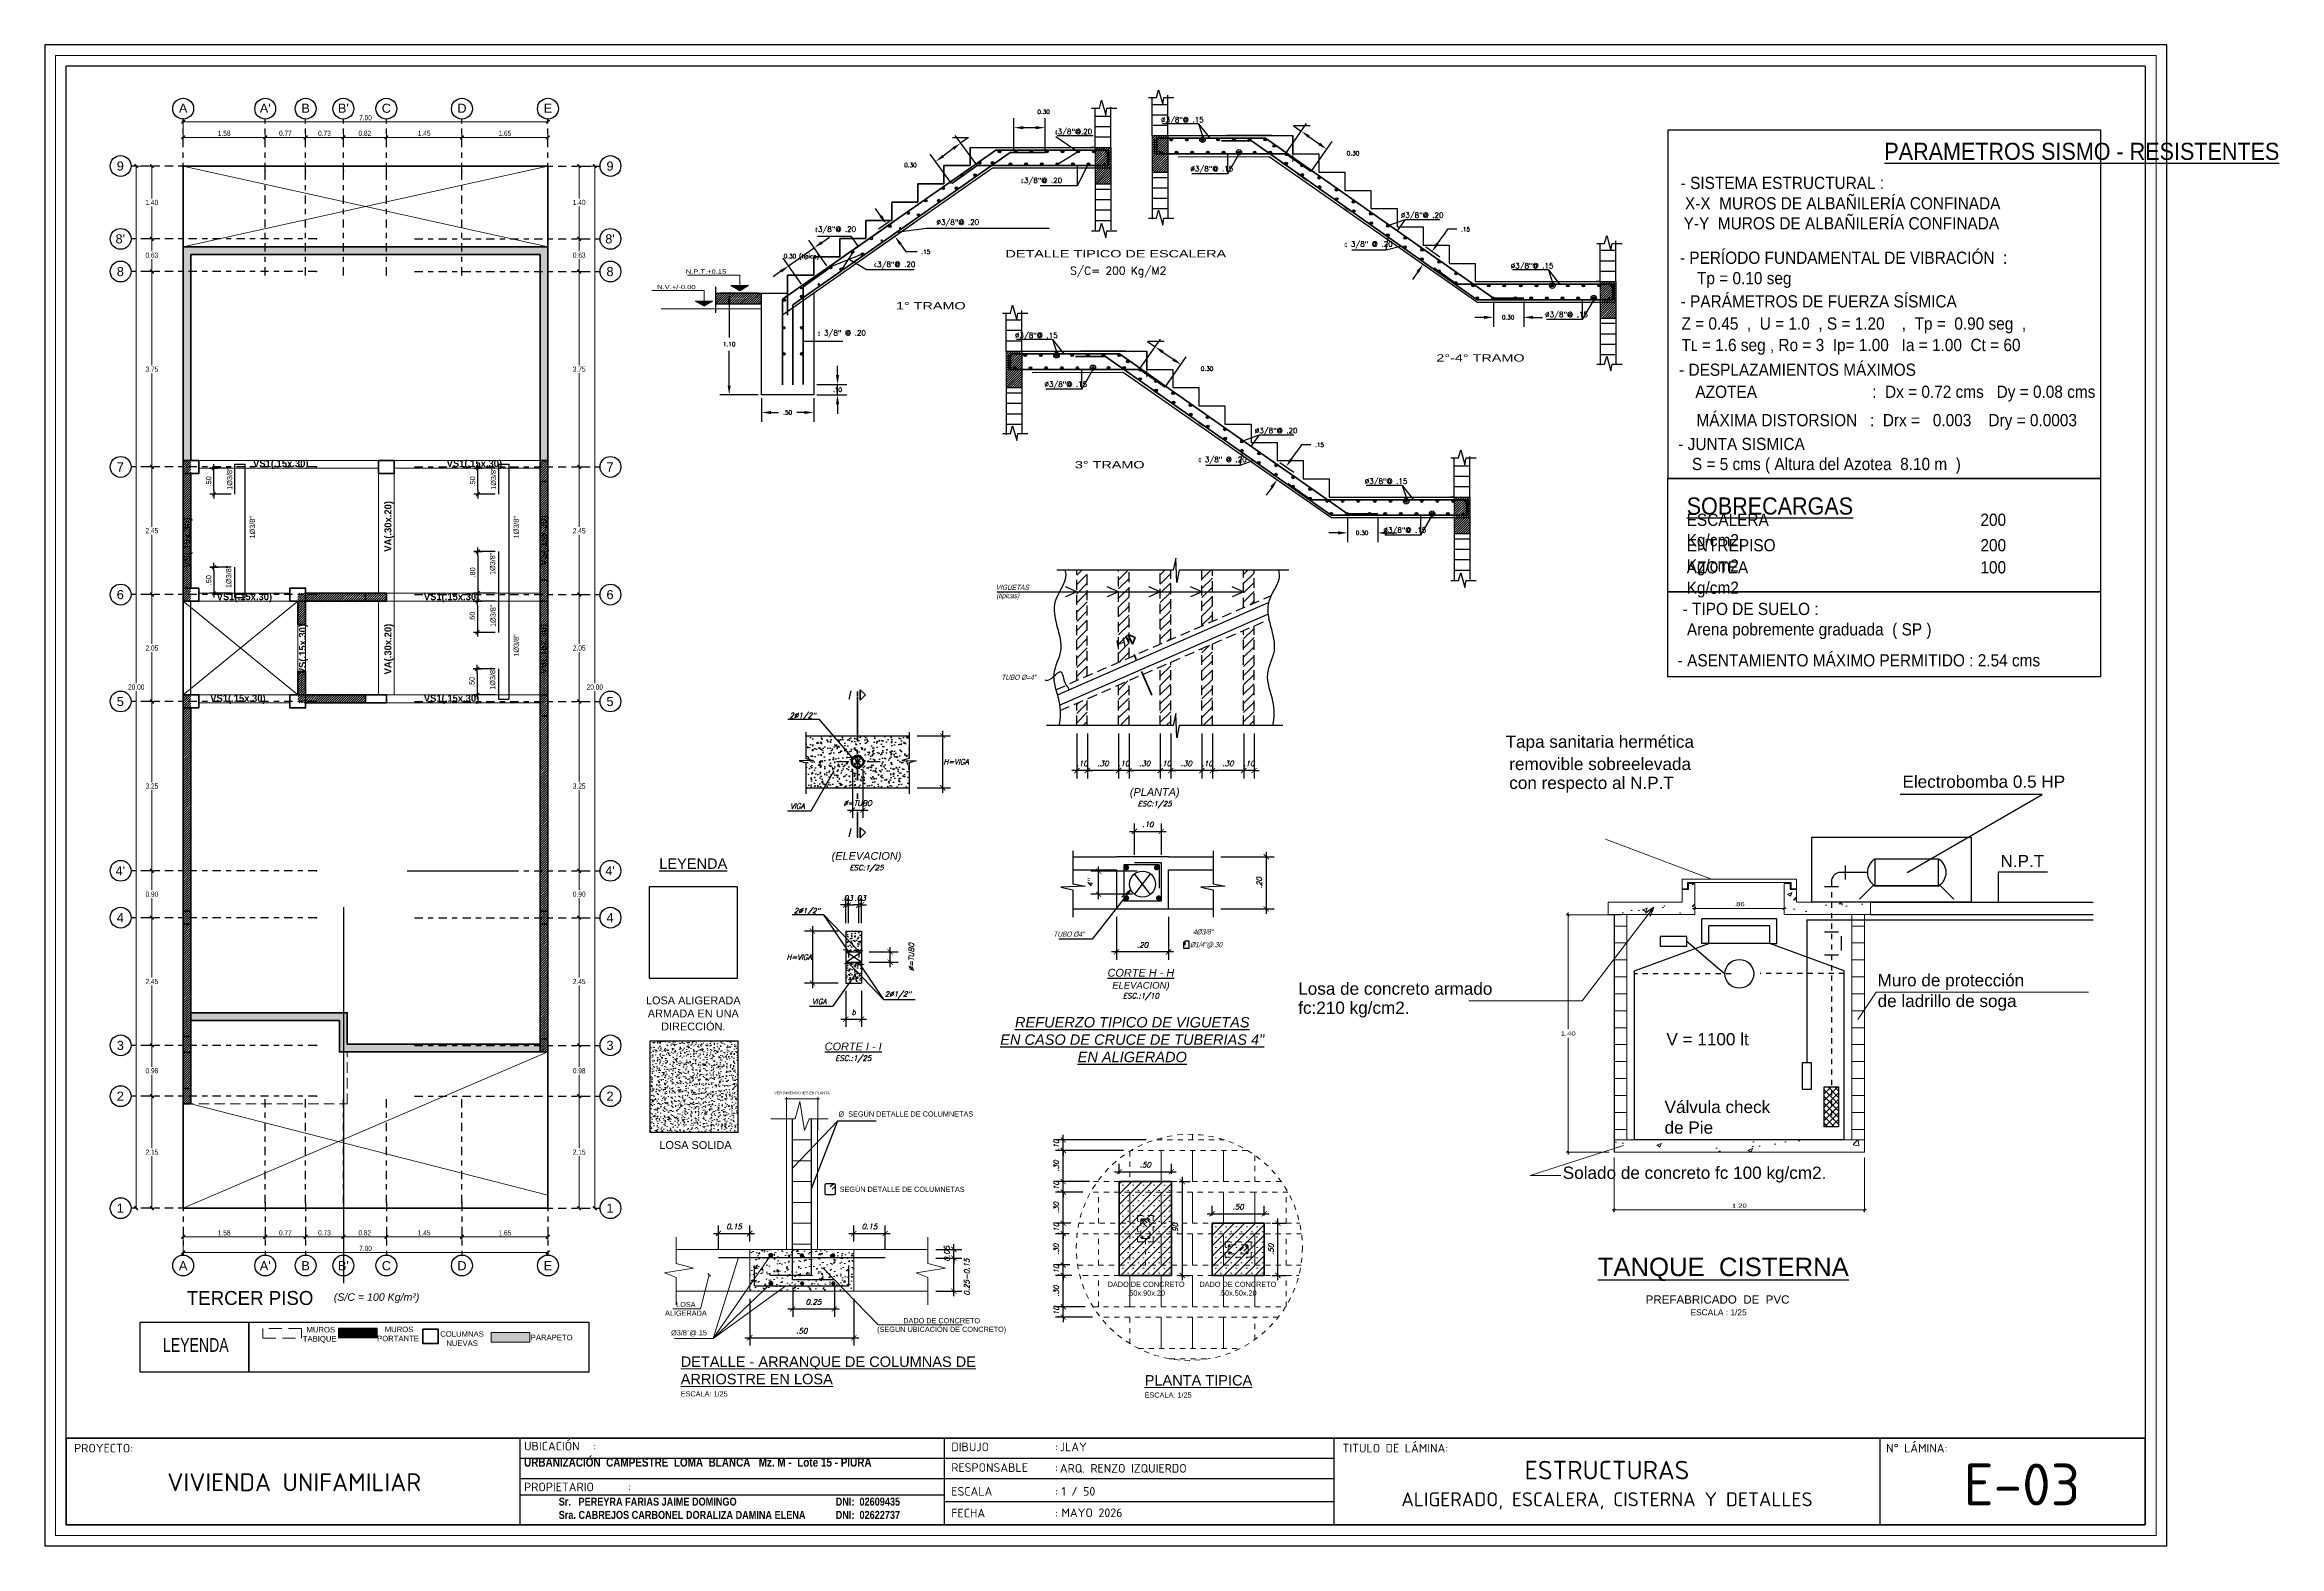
# Model space of a CAD drawing. Header units: millimetres. Extents: x 10559 to 10691, y -16579 to -16550.
# Drawn here: x 10648.58 to 10691.46, y -16579.17 to -16550.35 of the extents above; entities that cross this region are included whole.
import ezdxf
from ezdxf.enums import TextEntityAlignment as Align

# ---------------------------------------------------------------- set-up
doc = ezdxf.new("R2010")
doc.units = ezdxf.units.MM
for name, pattern in [('CONTINUA', [0]), ('DASHDOT', [1, 0.5, -0.25, 0, -0.25]), ('DASHDOT2', [0.5, 0.25, -0.125, 0, -0.125]), ('DASHED2', [9.525, 6.35, -3.175]), ('HIDDEN', [0.375, 0.25, -0.125]), ('HIDDEN2', [0.1875, 0.125, -0.0625]), ('LINEA ENCIMA', [1.229, 1, -0.229]), ('Punto & Rayas', [0.335139, 0.15875, -0.088194, 0, -0.088194]), ('RAYITAS', [0.375, 0.25, -0.125])]:
    doc.linetypes.add(name, pattern=pattern)
for name, color, linetype, lineweight in [('0.1', 1, 'Continuous', 0), ('0.50', 5, 'Continuous', 50), ('03', 3, 'Continuous', 30), ('06', 6, 'Continuous', 60), ('0_COTA EN DETALLE', 1, 'Continuous', 5), ('0_ESTRIBOS', 40, 'LINEA ENCIMA', 9), ('0_HASH', 9, 'Continuous', 0), ('0_REFUERZO EN DETALLE', 6, 'Continuous', 30), ('0_TENUE', 252, 'Continuous', 0), ('0_TEXTO DETALLES', 4, 'Continuous', 18), ('0_TEXTO TITULO', 40, 'Continuous', 18), ('0_TRAZO DETALLE', 4, 'Continuous', 13), ('ACERO', 4, 'Continuous', 40), ('ACHURADO', 9, 'Continuous', 5), ('ARIOSTRES', 40, 'Continuous', 35), ('COLUMNAS', 3, 'Continuous', 80), ('Cotas', 8, 'Continuous', 13), ('COTAS-01', 1, 'Continuous', 9), ('DETALLES', 4, 'Continuous', 13), ('HASH', 9, 'Continuous', 0), ('Muro Alto', 1, 'Continuous', 80), ('Muro sin techar', 160, 'Continuous', 40), ('niveles01', 7, 'Continuous', 5), ('P4', 144, 'Continuous', 40), ('P6', 255, 'Continuous', 20), ('Pluma 0.09', 5, 'Continuous', 0), ('PLUMA01', 1, 'Continuous', 9), ('PLUMAO1', 1, 'Continuous', 9), ('Proyecciones', 162, 'DASHED2', 15), ('TEXTO 0.3', 3, 'Continuous', 0), ('TEXTO VIGAS', 3, 'Continuous', 20), ('TITULO', 5, 'Continuous', 15), ('VIGAS', 1, 'Continuous', 20), ('VIGAS1', 116, 'Continuous', 0)]:
    doc.layers.add(name, color=color, linetype=linetype, lineweight=lineweight)
for name, color, linetype in [('0.2', 2, 'Continuous'), ('01', 1, 'Continuous'), ('02', 2, 'Continuous'), ('04', 4, 'Continuous'), ('05', 2, 'Continuous'), ('ACERO VIG.', 4, 'Continuous'), ('COTA', 7, 'Continuous'), ('Indicaciones', 1, 'Continuous'), ('INDICACIONES01', 1, 'Continuous'), ('LINEA02', 7, 'Continuous'), ('Muro', 7, 'Continuous'), ('Nuevo_Estructura - Forjados', 7, 'Continuous'), ('PLANTA', 2, 'Continuous'), ('S. ADVERTENCIA', 7, 'Continuous'), ('Texto', 5, 'Continuous'), ('TEXTO ACERO VIG.', 7, 'Continuous'), ('Texto03', 3, 'Continuous'), ('Texturas', 254, 'Continuous')]:
    doc.layers.add(name, color=color, linetype=linetype)
doc.layers.add('Nuevo_Estructura - Forjados_Pluma_Nº__209', color=7, linetype='Continuous', lineweight=30, true_color=0x3e4f7b)
doc.layers.add('Nuevo_Estructura - Forjados_Pluma_Nº__219', color=7, linetype='Continuous', lineweight=13, true_color=0x404b6a)
doc.styles.add('50TEXTO10', font='arial.ttf', dxfattribs={"height": 0.15})
doc.styles.add('ambientes', font='arial.ttf', dxfattribs={"width": 0.9, "height": 0.16})
doc.styles.add('ARIAL', font='arial.ttf')
doc.styles.add('ARIALREG', font='arial.ttf')
doc.styles.add('COTAS', font='romans.shx', dxfattribs={"oblique": 15, "height": 0.1})
doc.styles.add('Estilo_Generado_1', font='arial.ttf')
doc.styles.add('GRUESA', font='ariali.ttf', dxfattribs={"width": 1.2})
doc.styles.add('Henry', font='GOTHICB.TTF')
doc.styles.add('mahico', font='GOTHIC.TTF', dxfattribs={"width": 0.75})
doc.styles.add("patty's renew", font='TEMPSITC.TTF', dxfattribs={"height": 1})
doc.styles.add('PRONIED', font='arial.ttf', dxfattribs={"width": 1.3})
doc.styles.add('R80-50', font='arial.ttf', dxfattribs={"width": 1.3, "height": 0.08})
doc.styles.add('Romans', font='swisscl.ttf')
doc.styles.add('SARA', font='romans.shx', dxfattribs={"width": 0.85, "height": 0.1})
doc.styles.add('SIMPLEX', font='simplex.shx')
doc.styles.get("Standard").update_dxf_attribs({"font": 'arial.ttf'})
doc.styles.add('Texto 120', font='arial.ttf', dxfattribs={"width": 1.4, "height": 0.12})
doc.dimstyles.new('C Cortes 2mm', dxfattribs={"dimscale": 0, "dimtxt": 0.15, "dimasz": 0.13, "dimexe": 0.13, "dimexo": 0.13, "dimgap": 0.1, "dimtad": 1, "dimtih": 1, "dimtoh": 1, "dimzin": 1, "dimdsep": 46, "dimtxsty": 'ARIAL', "dimblk": 'ARCHTICK', "dimcen": 0, "dimdle": 0.13, "dimclrd": 256, "dimclre": 256, "dimclrt": 3, "dimaunit": 1, "dimadec": 3, "dimazin": 0, "dimtfac": 1, "dimtix": 1, "dimtmove": 2, "dimatfit": 3, "dimldrblk": 'NONE', "dimfxl": 1, "dimlwd": 5, "dimlwe": 5, "dimarcsym": 2})
doc.dimstyles.new('CMS50', dxfattribs={"dimtxt": 0.1, "dimasz": 0.08, "dimexe": 0.1, "dimexo": 0.1, "dimgap": 0.05, "dimtad": 1, "dimtoh": 1, "dimzin": 5, "dimdsep": 46, "dimtxsty": 'COTAS', "dimblk1": 'ARCHTICK', "dimblk2": 'ARCHTICK', "dimsah": 1, "dimcen": 2.5, "dimdle": 0.08, "dimclrd": 1, "dimclre": 1, "dimclrt": 3, "dimadec": 0, "dimazin": 0, "dimtfac": 1, "dimtmove": 0, "dimatfit": 3, "dimldrblk": 'ARCHTICK', "dimfxl": 1, "dimtvp": 1.666667, "dimtolj": 1, "dimtzin": 4, "dimarcsym": 0})
doc.dimstyles.new('Copia de 50 P', dxfattribs={"dimtxt": 0.1, "dimasz": 0.01, "dimexe": 0.065, "dimexo": 0.0625, "dimgap": 0.025, "dimtad": 1, "dimtih": 1, "dimtoh": 1, "dimzin": 0, "dimdsep": 46, "dimtxsty": 'mahico', "dimblk": 'pa cotas', "dimcen": 0.09, "dimdle": 0.3, "dimclrd": 256, "dimclre": 256, "dimclrt": 256, "dimadec": 0, "dimazin": 0, "dimtfac": 1, "dimtofl": 0, "dimtmove": 0, "dimatfit": 3, "dimfxl": 0.15, "dimfxlon": 1, "dimtolj": 1, "dimtzin": 0, "dimlwd": 5, "dimlwe": 5, "dimarcsym": 0})
doc.dimstyles.new('Cota Cortes 2mm', dxfattribs={"dimscale": 0, "dimtxt": 0.2, "dimasz": 0.13, "dimexe": 0.13, "dimexo": 0.13, "dimgap": 0.1, "dimtad": 1, "dimtih": 1, "dimtoh": 1, "dimzin": 4, "dimdsep": 46, "dimtxsty": 'ARIAL', "dimblk": 'ARCHTICK', "dimcen": 0.09, "dimdle": 0.13, "dimclrd": 256, "dimclre": 256, "dimclrt": 256, "dimaunit": 1, "dimadec": 3, "dimazin": 0, "dimtfac": 1, "dimtix": 1, "dimtmove": 2, "dimatfit": 3, "dimfxl": 0.18, "dimtolj": 1, "dimtzin": 0, "dimlwd": 5, "dimlwe": 5, "dimarcsym": 2})
doc.dimstyles.new('COTAS_INT', dxfattribs={"dimtxt": 0.1, "dimasz": 0.08, "dimexe": 0.08, "dimexo": 0.0625, "dimgap": 0.05, "dimtad": 1, "dimzin": 4, "dimdsep": 46, "dimtxsty": 'Standard', "dimblk": 'DIMTICK', "dimcen": 0.09, "dimclrd": 1, "dimclre": 1, "dimclrt": 7, "dimadec": 0, "dimazin": 0, "dimtfac": 1, "dimtofl": 0, "dimtmove": 2, "dimatfit": 3, "dimfxl": 0.08, "dimtolj": 1, "dimtzin": 0, "dimarcsym": 0})
doc.dimstyles.new('ESC-10', dxfattribs={"dimtxt": 0.09, "dimasz": 0.1, "dimexe": 0.15, "dimexo": 0.15, "dimgap": 0, "dimtad": 0, "dimlfac": 0.2, "dimzin": 5, "dimdsep": 46, "dimtxsty": 'COTAS', "dimblk1": 'ARCHTICK', "dimblk2": 'ARCHTICK', "dimsah": 1, "dimcen": 0.06, "dimdle": 0.09375, "dimclrd": 30, "dimclre": 30, "dimclrt": 3, "dimadec": 0, "dimazin": 0, "dimtfac": 1, "dimtix": 1, "dimtmove": 2, "dimatfit": 3, "dimfxl": 0.15, "dimtvp": 1.333333, "dimtolj": 1, "dimtzin": 5, "dimarcsym": 0})
doc.dimstyles.new('ESC-25', dxfattribs={"dimtxt": 0.09, "dimasz": 0.1, "dimexe": 0.15, "dimexo": 0.15, "dimgap": 0, "dimtad": 0, "dimlfac": 0.5, "dimzin": 5, "dimdsep": 46, "dimtxsty": 'COTAS', "dimblk1": 'ARCHTICK', "dimblk2": 'ARCHTICK', "dimsah": 1, "dimcen": 0.06, "dimdle": 0.09375, "dimclrd": 30, "dimclre": 30, "dimclrt": 3, "dimadec": 0, "dimazin": 0, "dimtfac": 1, "dimtix": 1, "dimtmove": 2, "dimatfit": 3, "dimfxl": 0.15, "dimtvp": 1.333333, "dimtolj": 1, "dimtzin": 5, "dimarcsym": 0})
doc.dimstyles.new('ESC-50', dxfattribs={"dimtxt": 0.09, "dimasz": 0.1, "dimexe": 0.15, "dimexo": 0.05, "dimgap": 0, "dimtad": 0, "dimzin": 4, "dimdsep": 46, "dimtxsty": 'COTAS', "dimblk1": 'ARCHTICK', "dimblk2": 'ARCHTICK', "dimsah": 1, "dimcen": 0.06, "dimdle": 0.09375, "dimclrd": 30, "dimclre": 30, "dimclrt": 3, "dimadec": 0, "dimazin": 0, "dimtfac": 1, "dimtix": 1, "dimtmove": 2, "dimatfit": 3, "dimfxl": 0.15, "dimtvp": 1.333333, "dimtolj": 1, "dimtzin": 5, "dimarcsym": 0})
doc.dimstyles.new('ISO-25', dxfattribs={"dimtxt": 2.5, "dimasz": 2.5, "dimexe": 1.25, "dimexo": 0.625, "dimtad": 1, "dimtxsty": 'Standard', "dimcen": 2.5, "dimadec": 0, "dimazin": 0, "dimtfac": 1, "dimtmove": 0, "dimatfit": 3, "dimfxl": 1, "dimarcsym": 0})
doc.dimstyles.new('PRONIED 25', dxfattribs={"dimtxt": 0.0805, "dimasz": 0.04, "dimexe": 0.04, "dimexo": 0.1, "dimgap": 0.04, "dimtad": 1, "dimtih": 1, "dimtoh": 1, "dimzin": 4, "dimdsep": 46, "dimtxsty": 'PRONIED', "dimblk": 'OBLIQUE', "dimcen": 0.04, "dimdle": 0.04, "dimclrd": 256, "dimclre": 256, "dimclrt": 2, "dimadec": 0, "dimazin": 0, "dimtfac": 1, "dimtix": 1, "dimtmove": 0, "dimatfit": 3, "dimldrblk": 'OBLIQUE', "dimfxl": 1, "dimtolj": 1, "dimtzin": 0, "dimlwd": -1, "dimlwe": -1, "dimarcsym": 0})
doc.dimstyles.get("Standard").update_dxf_attribs({"dimtxt": 0.18, "dimasz": 0.18, "dimexe": 0.18, "dimexo": 0.0625, "dimgap": 0.09, "dimtad": 0, "dimtih": 1, "dimtoh": 1, "dimdec": 4, "dimzin": 0, "dimdsep": 46, "dimtxsty": 'Standard', "dimcen": 0.09, "dimadec": 0, "dimazin": 0, "dimtfac": 1, "dimtdec": 4, "dimtofl": 0, "dimtmove": 0, "dimatfit": 3, "dimfxl": 1, "dimtolj": 1, "dimtzin": 0, "dimarcsym": 0})
pattern_1 = [(45, (9.041605, 2.778586), (-0.022450640303, 0.022450640303), [])]
pattern_2 = [(0, (7724.82367, -15754.0389), (0, 0.32516064), []), (90, (7724.82367, -15754.0389), (-0.48768, 0.32516064), [0.32516064, -0.32516064])]
pattern_3 = [(50, (7724.8237, -15754.0389), (0.87448641, -0.07650761), [0.09144, -1.00584]), (355, (7724.8237, -15754.0389), (-0.16916556, 0.91707189), [0.073152, -0.804672]), (100.451, (7724.89654, -15754.0453), (0.705324, 0.8405601), [0.077712, -0.854832]), (46.1842, (7724.8237, -15753.795), (1.3011794, -0.20180317), [0.13716, -1.50876]), (96.6356, (7724.9321, -15753.8119), (1.1395403, 1.18764267), [0.116568, -1.282248]), (351.184, (7724.8237, -15753.795), (1.1395421, 1.18764057), [0.109728, -1.207008]), (21, (7724.9456, -15753.856), (0.72775142, -0.49087449), [0.09144, -1.00584]), (326, (7724.9456, -15753.856), (0.29664974, 0.88410224), [0.073152, -0.804672]), (71.4514, (7725.0062, -15753.8969), (1.02439916, 0.39322972), [0.077712, -0.854832]), (37.5, (7724.82367, -15754.0389), (0.014825296, 0.405864187), [0, -0.7949184, 0, -0.816864, 0, -0.80772]), (7.5, (7724.82367, -15754.0389), (0.32073438, 0.48086676), [0, -0.4657344, 0, -0.7766304, 0, -0.307848]), (327.5, (7724.5518, -15754.0389), (0.650834857, -0.02749797), [0, -0.3048, 0, -0.950976, 0, -1.261872]), (317.5, (7724.42987, -15754.0389), (0.71102007, 0.12204716), [0, -0.39624, 0, -0.6315456, 0, -0.896112])]

# ---------------------------------------------------------------- blocks, each defined once
blk = doc.blocks.new('_ARCHTICK')
at = {"color": 0, "linetype": 'ByBlock', "const_width": 0.15}
blk.add_lwpolyline([(-0.5, -0.5), (0.5, 0.5)], dxfattribs=at)
blk = doc.blocks.new('*D161')
at = {"color": 30, "linetype": 'ByBlock', "lineweight": -2, "transparency": 16777216}
for p, q in [((10669.185, -16563.568), (10669.185, -16564.431)), ((10669.385, -16563.568), (10669.385, -16564.431)), ((10669.185, -16564.281), (10669.085, -16564.281)), ((10669.385, -16564.281), (10669.185, -16564.281)), ((10669.385, -16564.281), (10669.485, -16564.281))]:
    blk.add_line(p, q, dxfattribs=at)
at = {"layer": 'Defpoints', "color": 0, "linetype": 'ByBlock', "transparency": 16777216}
for p in [(10669.185, -16563.418), (10669.385, -16563.418), (10669.185, -16564.281)]:
    blk.add_point(p, dxfattribs=at)
at = {"color": 30, "linetype": 'ByBlock', "lineweight": -2, "transparency": 16777216, "xscale": 0.1, "yscale": 0.1, "zscale": 0.1}
blk.add_blockref('_ARCHTICK', (10669.185, -16564.281), dxfattribs=at)
at = {"color": 30, "linetype": 'ByBlock', "lineweight": -2, "transparency": 16777216, "xscale": 0.1, "yscale": 0.1, "zscale": 0.1, "rotation": 180}
blk.add_blockref('_ARCHTICK', (10669.385, -16564.281), dxfattribs=at)
at = {"color": 3, "linetype": 'ByBlock', "transparency": 16777216, "insert": (10669.285, -16564.147), "char_height": 0.1, "attachment_point": 5, "style": 'COTAS'}
blk.add_mtext('\\A1;.10', dxfattribs=at)
blk = doc.blocks.new('*D162')
at = {"color": 30, "linetype": 'ByBlock', "lineweight": -2, "transparency": 16777216}
for p, q in [((10668.585, -16563.568), (10668.585, -16564.431)), ((10669.185, -16563.568), (10669.185, -16564.431)), ((10669.278, -16564.281), (10668.491, -16564.281))]:
    blk.add_line(p, q, dxfattribs=at)
at = {"layer": 'Defpoints', "color": 0, "linetype": 'ByBlock', "transparency": 16777216}
for p in [(10668.585, -16563.418), (10669.185, -16563.418), (10668.585, -16564.281)]:
    blk.add_point(p, dxfattribs=at)
at = {"color": 30, "linetype": 'ByBlock', "lineweight": -2, "transparency": 16777216, "xscale": 0.1, "yscale": 0.1, "zscale": 0.1, "rotation": 180}
blk.add_blockref('_ARCHTICK', (10668.585, -16564.281), dxfattribs=at)
at = {"color": 30, "linetype": 'ByBlock', "lineweight": -2, "transparency": 16777216, "xscale": 0.1, "yscale": 0.1, "zscale": 0.1}
blk.add_blockref('_ARCHTICK', (10669.185, -16564.281), dxfattribs=at)
at = {"color": 3, "linetype": 'ByBlock', "transparency": 16777216, "insert": (10668.885, -16564.147), "char_height": 0.1, "attachment_point": 5, "style": 'COTAS'}
blk.add_mtext('\\A1;.30', dxfattribs=at)
blk = doc.blocks.new('*D163')
at = {"color": 30, "linetype": 'ByBlock', "lineweight": -2, "transparency": 16777216}
for p, q in [((10669.54, -16566.215), (10668.651, -16566.215)), ((10668.801, -16566.75), (10668.801, -16566.121)), ((10669.448, -16566.656), (10668.651, -16566.656))]:
    blk.add_line(p, q, dxfattribs=at)
at = {"layer": 'Defpoints', "color": 0, "linetype": 'ByBlock', "transparency": 16777216}
for p in [(10668.801, -16566.215), (10669.69, -16566.215), (10669.598, -16566.656)]:
    blk.add_point(p, dxfattribs=at)
at = {"color": 30, "linetype": 'ByBlock', "lineweight": -2, "transparency": 16777216, "xscale": 0.1, "yscale": 0.1, "zscale": 0.1}
for p, rotation in [((10668.801, -16566.215), 90), ((10668.801, -16566.656), 270)]:
    blk.add_blockref('_ARCHTICK', p, dxfattribs=dict(at, rotation=rotation))
at = {"color": 3, "linetype": 'ByBlock', "transparency": 16777216, "insert": (10668.642, -16566.436), "char_height": 0.1, "attachment_point": 5, "rotation": 90, "style": 'COTAS'}
blk.add_mtext('\\A1;4"', dxfattribs=at)
blk = doc.blocks.new('*D164')
at = {"color": 30, "linetype": 'ByBlock', "lineweight": -2, "transparency": 16777216}
for p, q in [((10668.385, -16563.568), (10668.385, -16564.431)), ((10668.585, -16563.568), (10668.585, -16564.431)), ((10668.385, -16564.281), (10668.285, -16564.281)), ((10668.585, -16564.281), (10668.385, -16564.281)), ((10668.585, -16564.281), (10668.685, -16564.281))]:
    blk.add_line(p, q, dxfattribs=at)
at = {"layer": 'Defpoints', "color": 0, "linetype": 'ByBlock', "transparency": 16777216}
for p in [(10668.385, -16563.418), (10668.585, -16563.418), (10668.385, -16564.281)]:
    blk.add_point(p, dxfattribs=at)
at = {"color": 30, "linetype": 'ByBlock', "lineweight": -2, "transparency": 16777216, "xscale": 0.1, "yscale": 0.1, "zscale": 0.1}
blk.add_blockref('_ARCHTICK', (10668.385, -16564.281), dxfattribs=at)
at = {"color": 30, "linetype": 'ByBlock', "lineweight": -2, "transparency": 16777216, "xscale": 0.1, "yscale": 0.1, "zscale": 0.1, "rotation": 180}
blk.add_blockref('_ARCHTICK', (10668.585, -16564.281), dxfattribs=at)
at = {"color": 3, "linetype": 'ByBlock', "transparency": 16777216, "insert": (10668.485, -16564.147), "char_height": 0.1, "attachment_point": 5, "style": 'COTAS'}
blk.add_mtext('\\A1;.10', dxfattribs=at)
blk = doc.blocks.new('*D165')
at = {"color": 30, "linetype": 'ByBlock', "lineweight": -2, "transparency": 16777216}
for p, q in [((10671.585, -16563.568), (10671.585, -16564.431)), ((10671.785, -16563.568), (10671.785, -16564.431)), ((10671.585, -16564.281), (10671.485, -16564.281)), ((10671.785, -16564.281), (10671.585, -16564.281)), ((10671.785, -16564.281), (10671.885, -16564.281))]:
    blk.add_line(p, q, dxfattribs=at)
at = {"layer": 'Defpoints', "color": 0, "linetype": 'ByBlock', "transparency": 16777216}
for p in [(10671.585, -16563.418), (10671.785, -16563.418), (10671.585, -16564.281)]:
    blk.add_point(p, dxfattribs=at)
at = {"color": 30, "linetype": 'ByBlock', "lineweight": -2, "transparency": 16777216, "xscale": 0.1, "yscale": 0.1, "zscale": 0.1}
blk.add_blockref('_ARCHTICK', (10671.585, -16564.281), dxfattribs=at)
at = {"color": 30, "linetype": 'ByBlock', "lineweight": -2, "transparency": 16777216, "xscale": 0.1, "yscale": 0.1, "zscale": 0.1, "rotation": 180}
blk.add_blockref('_ARCHTICK', (10671.785, -16564.281), dxfattribs=at)
at = {"color": 3, "linetype": 'ByBlock', "transparency": 16777216, "insert": (10671.685, -16564.147), "char_height": 0.1, "attachment_point": 5, "style": 'COTAS'}
blk.add_mtext('\\A1;.10', dxfattribs=at)
blk = doc.blocks.new('*D166')
at = {"color": 30, "linetype": 'ByBlock', "lineweight": -2, "transparency": 16777216}
for p, q in [((10671.148, -16565.936), (10672.169, -16565.936)), ((10672.019, -16565.842), (10672.019, -16567.029)), ((10671.148, -16566.936), (10672.169, -16566.936))]:
    blk.add_line(p, q, dxfattribs=at)
at = {"layer": 'Defpoints', "color": 0, "linetype": 'ByBlock', "transparency": 16777216}
for p in [(10670.998, -16565.936), (10670.998, -16566.936), (10672.019, -16566.936)]:
    blk.add_point(p, dxfattribs=at)
at = {"color": 30, "linetype": 'ByBlock', "lineweight": -2, "transparency": 16777216, "xscale": 0.1, "yscale": 0.1, "zscale": 0.1}
for p, rotation in [((10672.019, -16565.936), 90), ((10672.019, -16566.936), 270)]:
    blk.add_blockref('_ARCHTICK', p, dxfattribs=dict(at, rotation=rotation))
at = {"color": 3, "linetype": 'ByBlock', "transparency": 16777216, "insert": (10671.885, -16566.436), "char_height": 0.1, "attachment_point": 5, "rotation": 90, "style": 'COTAS'}
blk.add_mtext('\\A1;.20', dxfattribs=at)
blk = doc.blocks.new('*D167')
at = {"color": 30, "linetype": 'ByBlock', "lineweight": -2, "transparency": 16777216}
for p, q in [((10670.985, -16563.568), (10670.985, -16564.431)), ((10671.585, -16563.568), (10671.585, -16564.431)), ((10671.678, -16564.281), (10670.891, -16564.281))]:
    blk.add_line(p, q, dxfattribs=at)
at = {"layer": 'Defpoints', "color": 0, "linetype": 'ByBlock', "transparency": 16777216}
for p in [(10670.985, -16563.418), (10671.585, -16563.418), (10670.985, -16564.281)]:
    blk.add_point(p, dxfattribs=at)
at = {"color": 30, "linetype": 'ByBlock', "lineweight": -2, "transparency": 16777216, "xscale": 0.1, "yscale": 0.1, "zscale": 0.1, "rotation": 180}
blk.add_blockref('_ARCHTICK', (10670.985, -16564.281), dxfattribs=at)
at = {"color": 30, "linetype": 'ByBlock', "lineweight": -2, "transparency": 16777216, "xscale": 0.1, "yscale": 0.1, "zscale": 0.1}
blk.add_blockref('_ARCHTICK', (10671.585, -16564.281), dxfattribs=at)
at = {"color": 3, "linetype": 'ByBlock', "transparency": 16777216, "insert": (10671.285, -16564.147), "char_height": 0.1, "attachment_point": 5, "style": 'COTAS'}
blk.add_mtext('\\A1;.30', dxfattribs=at)
blk = doc.blocks.new('*D168')
at = {"color": 30, "linetype": 'ByBlock', "lineweight": -2, "transparency": 16777216}
for p, q in [((10670.785, -16563.568), (10670.785, -16564.431)), ((10670.985, -16563.568), (10670.985, -16564.431)), ((10670.785, -16564.281), (10670.685, -16564.281)), ((10670.985, -16564.281), (10670.785, -16564.281)), ((10670.985, -16564.281), (10671.085, -16564.281))]:
    blk.add_line(p, q, dxfattribs=at)
at = {"layer": 'Defpoints', "color": 0, "linetype": 'ByBlock', "transparency": 16777216}
for p in [(10670.785, -16563.418), (10670.985, -16563.418), (10670.785, -16564.281)]:
    blk.add_point(p, dxfattribs=at)
at = {"color": 30, "linetype": 'ByBlock', "lineweight": -2, "transparency": 16777216, "xscale": 0.1, "yscale": 0.1, "zscale": 0.1}
blk.add_blockref('_ARCHTICK', (10670.785, -16564.281), dxfattribs=at)
at = {"color": 30, "linetype": 'ByBlock', "lineweight": -2, "transparency": 16777216, "xscale": 0.1, "yscale": 0.1, "zscale": 0.1, "rotation": 180}
blk.add_blockref('_ARCHTICK', (10670.985, -16564.281), dxfattribs=at)
at = {"color": 3, "linetype": 'ByBlock', "transparency": 16777216, "insert": (10670.885, -16564.147), "char_height": 0.1, "attachment_point": 5, "style": 'COTAS'}
blk.add_mtext('\\A1;.10', dxfattribs=at)
blk = doc.blocks.new('*D169')
at = {"color": 30, "linetype": 'ByBlock', "lineweight": -2, "transparency": 16777216}
for p, q in [((10669.385, -16563.568), (10669.385, -16564.431)), ((10669.985, -16563.568), (10669.985, -16564.431)), ((10670.078, -16564.281), (10669.291, -16564.281))]:
    blk.add_line(p, q, dxfattribs=at)
at = {"layer": 'Defpoints', "color": 0, "linetype": 'ByBlock', "transparency": 16777216}
for p in [(10669.385, -16563.418), (10669.985, -16563.418), (10669.385, -16564.281)]:
    blk.add_point(p, dxfattribs=at)
at = {"color": 30, "linetype": 'ByBlock', "lineweight": -2, "transparency": 16777216, "xscale": 0.1, "yscale": 0.1, "zscale": 0.1, "rotation": 180}
blk.add_blockref('_ARCHTICK', (10669.385, -16564.281), dxfattribs=at)
at = {"color": 30, "linetype": 'ByBlock', "lineweight": -2, "transparency": 16777216, "xscale": 0.1, "yscale": 0.1, "zscale": 0.1}
blk.add_blockref('_ARCHTICK', (10669.985, -16564.281), dxfattribs=at)
at = {"color": 3, "linetype": 'ByBlock', "transparency": 16777216, "insert": (10669.685, -16564.147), "char_height": 0.1, "attachment_point": 5, "style": 'COTAS'}
blk.add_mtext('\\A1;.30', dxfattribs=at)
blk = doc.blocks.new('*D68')
at = {"color": 30, "linetype": 'ByBlock', "lineweight": -2, "transparency": 16777216}
for p, q in [((10669.985, -16563.568), (10669.985, -16564.431)), ((10670.185, -16563.568), (10670.185, -16564.431)), ((10669.985, -16564.281), (10669.885, -16564.281)), ((10670.185, -16564.281), (10669.985, -16564.281)), ((10670.185, -16564.281), (10670.285, -16564.281))]:
    blk.add_line(p, q, dxfattribs=at)
at = {"layer": 'Defpoints', "color": 0, "linetype": 'ByBlock', "transparency": 16777216}
for p in [(10669.985, -16563.418), (10670.185, -16563.418), (10669.985, -16564.281)]:
    blk.add_point(p, dxfattribs=at)
at = {"color": 30, "linetype": 'ByBlock', "lineweight": -2, "transparency": 16777216, "xscale": 0.1, "yscale": 0.1, "zscale": 0.1}
blk.add_blockref('_ARCHTICK', (10669.985, -16564.281), dxfattribs=at)
at = {"color": 30, "linetype": 'ByBlock', "lineweight": -2, "transparency": 16777216, "xscale": 0.1, "yscale": 0.1, "zscale": 0.1, "rotation": 180}
blk.add_blockref('_ARCHTICK', (10670.185, -16564.281), dxfattribs=at)
at = {"color": 3, "linetype": 'ByBlock', "transparency": 16777216, "insert": (10670.085, -16564.147), "char_height": 0.1, "attachment_point": 5, "style": 'COTAS'}
blk.add_mtext('\\A1;.10', dxfattribs=at)
blk = doc.blocks.new('*D69')
at = {"color": 30, "linetype": 'ByBlock', "lineweight": -2, "transparency": 16777216}
for p, q in [((10669.397, -16565.448), (10670.099, -16565.448)), ((10669.49, -16565.901), (10669.49, -16565.298)), ((10670.005, -16565.901), (10670.005, -16565.298))]:
    blk.add_line(p, q, dxfattribs=at)
at = {"layer": 'Defpoints', "color": 0, "linetype": 'ByBlock', "transparency": 16777216}
for p in [(10670.005, -16565.448), (10669.49, -16566.051), (10670.005, -16566.051)]:
    blk.add_point(p, dxfattribs=at)
at = {"color": 30, "linetype": 'ByBlock', "lineweight": -2, "transparency": 16777216, "xscale": 0.1, "yscale": 0.1, "zscale": 0.1, "rotation": 180}
blk.add_blockref('_ARCHTICK', (10669.49, -16565.448), dxfattribs=at)
at = {"color": 30, "linetype": 'ByBlock', "lineweight": -2, "transparency": 16777216, "xscale": 0.1, "yscale": 0.1, "zscale": 0.1}
blk.add_blockref('_ARCHTICK', (10670.005, -16565.448), dxfattribs=at)
at = {"color": 3, "linetype": 'ByBlock', "transparency": 16777216, "insert": (10669.748, -16565.314), "char_height": 0.1, "attachment_point": 5, "style": 'COTAS'}
blk.add_mtext('\\A1;.10', dxfattribs=at)
blk = doc.blocks.new('*D70')
at = {"color": 30, "linetype": 'ByBlock', "lineweight": -2, "transparency": 16777216}
for p, q in [((10670.185, -16563.568), (10670.185, -16564.431)), ((10670.785, -16563.568), (10670.785, -16564.431)), ((10670.878, -16564.281), (10670.091, -16564.281))]:
    blk.add_line(p, q, dxfattribs=at)
at = {"layer": 'Defpoints', "color": 0, "linetype": 'ByBlock', "transparency": 16777216}
for p in [(10670.185, -16563.418), (10670.785, -16563.418), (10670.185, -16564.281)]:
    blk.add_point(p, dxfattribs=at)
at = {"color": 30, "linetype": 'ByBlock', "lineweight": -2, "transparency": 16777216, "xscale": 0.1, "yscale": 0.1, "zscale": 0.1, "rotation": 180}
blk.add_blockref('_ARCHTICK', (10670.185, -16564.281), dxfattribs=at)
at = {"color": 30, "linetype": 'ByBlock', "lineweight": -2, "transparency": 16777216, "xscale": 0.1, "yscale": 0.1, "zscale": 0.1}
blk.add_blockref('_ARCHTICK', (10670.785, -16564.281), dxfattribs=at)
at = {"color": 3, "linetype": 'ByBlock', "transparency": 16777216, "insert": (10670.485, -16564.147), "char_height": 0.1, "attachment_point": 5, "style": 'COTAS'}
blk.add_mtext('\\A1;.30', dxfattribs=at)
blk = doc.blocks.new('*D71')
at = {"color": 30, "linetype": 'ByBlock', "lineweight": -2, "transparency": 16777216}
for p, q in [((10669.144, -16567.086), (10669.144, -16567.912)), ((10670.144, -16567.086), (10670.144, -16567.912)), ((10670.238, -16567.762), (10669.05, -16567.762))]:
    blk.add_line(p, q, dxfattribs=at)
at = {"layer": 'Defpoints', "color": 0, "linetype": 'ByBlock', "transparency": 16777216}
for p in [(10669.144, -16566.936), (10670.144, -16566.936), (10669.144, -16567.762)]:
    blk.add_point(p, dxfattribs=at)
at = {"color": 30, "linetype": 'ByBlock', "lineweight": -2, "transparency": 16777216, "xscale": 0.1, "yscale": 0.1, "zscale": 0.1, "rotation": 180}
blk.add_blockref('_ARCHTICK', (10669.144, -16567.762), dxfattribs=at)
at = {"color": 30, "linetype": 'ByBlock', "lineweight": -2, "transparency": 16777216, "xscale": 0.1, "yscale": 0.1, "zscale": 0.1}
blk.add_blockref('_ARCHTICK', (10670.144, -16567.762), dxfattribs=at)
at = {"color": 3, "linetype": 'ByBlock', "transparency": 16777216, "insert": (10669.644, -16567.629), "char_height": 0.1, "attachment_point": 5, "style": 'COTAS'}
blk.add_mtext('\\A1;.20', dxfattribs=at)
blk = doc.blocks.new('*D72')
at = {"color": 30, "lineweight": -2, "transparency": 16777216}
for p, q in [((10664.077, -16564.261), (10664.077, -16565.19)), ((10664.277, -16564.261), (10664.277, -16565.19)), ((10663.983, -16565.04), (10664.37, -16565.04))]:
    blk.add_line(p, q, dxfattribs=at)
at = {"layer": 'Defpoints', "color": 0, "transparency": 16777216}
for p in [(10664.077, -16564.111), (10664.277, -16564.111), (10664.277, -16565.04)]:
    blk.add_point(p, dxfattribs=at)
at = {"color": 30, "lineweight": -2, "transparency": 16777216, "xscale": 0.1, "yscale": 0.1, "zscale": 0.1, "rotation": 180}
blk.add_blockref('_ARCHTICK', (10664.077, -16565.04), dxfattribs=at)
at = {"color": 30, "lineweight": -2, "transparency": 16777216, "xscale": 0.1, "yscale": 0.1, "zscale": 0.1}
blk.add_blockref('_ARCHTICK', (10664.277, -16565.04), dxfattribs=at)
at = {"color": 3, "transparency": 16777216, "insert": (10664.177, -16564.907), "char_height": 0.1, "attachment_point": 5, "style": 'COTAS'}
blk.add_mtext('\\A1;%%C=TUBO', dxfattribs=at)
blk = doc.blocks.new('*D73')
at = {"color": 30, "linetype": 'Continuous', "lineweight": -2, "transparency": 16777216}
for p, q in [((10665.318, -16563.613), (10665.958, -16563.613)), ((10665.808, -16563.52), (10665.808, -16564.707)), ((10665.318, -16564.613), (10665.958, -16564.613))]:
    blk.add_line(p, q, dxfattribs=at)
at = {"layer": 'Defpoints', "color": 0, "linetype": 'Continuous', "transparency": 16777216}
for p in [(10665.168, -16563.613), (10665.168, -16564.613), (10665.808, -16564.613)]:
    blk.add_point(p, dxfattribs=at)
at = {"color": 30, "linetype": 'Continuous', "lineweight": -2, "transparency": 16777216, "xscale": 0.1, "yscale": 0.1, "zscale": 0.1}
for p, rotation in [((10665.808, -16563.613), 90), ((10665.808, -16564.613), 270)]:
    blk.add_blockref('_ARCHTICK', p, dxfattribs=dict(at, rotation=rotation))
at = {"color": 3, "linetype": 'Continuous', "transparency": 16777216, "insert": (10666.065, -16564.113), "char_height": 0.1, "attachment_point": 5, "style": 'COTAS'}
blk.add_mtext('\\A1;H=VIGA', dxfattribs=at)
blk = doc.blocks.new('*D74')
at = {"color": 30, "linetype": 'Continuous', "lineweight": -2, "transparency": 16777216}
for p, q in [((10664.4, -16567.761), (10664.952, -16567.761)), ((10664.4, -16567.961), (10664.952, -16567.961)), ((10664.802, -16568.055), (10664.802, -16567.668))]:
    blk.add_line(p, q, dxfattribs=at)
at = {"layer": 'Defpoints', "color": 0, "linetype": 'Continuous', "transparency": 16777216}
for p in [(10664.25, -16567.761), (10664.25, -16567.961), (10664.802, -16567.761)]:
    blk.add_point(p, dxfattribs=at)
at = {"color": 30, "linetype": 'Continuous', "lineweight": -2, "transparency": 16777216, "xscale": 0.1, "yscale": 0.1, "zscale": 0.1}
for p, rotation in [((10664.802, -16567.761), 90), ((10664.802, -16567.961), 270)]:
    blk.add_blockref('_ARCHTICK', p, dxfattribs=dict(at, rotation=rotation))
at = {"color": 3, "linetype": 'Continuous', "transparency": 16777216, "insert": (10665.208, -16567.861), "char_height": 0.1, "attachment_point": 5, "rotation": 90, "style": 'COTAS'}
blk.add_mtext('\\A1;%%C=TUBO', dxfattribs=at)
blk = doc.blocks.new('*D75')
at = {"color": 30, "linetype": 'Continuous', "lineweight": -2, "transparency": 16777216}
for p, q in [((10663.8, -16567.361), (10663.16, -16567.361)), ((10663.31, -16567.268), (10663.31, -16568.455)), ((10663.8, -16568.361), (10663.16, -16568.361))]:
    blk.add_line(p, q, dxfattribs=at)
at = {"layer": 'Defpoints', "color": 0, "linetype": 'Continuous', "transparency": 16777216}
for p in [(10663.95, -16567.361), (10663.31, -16568.361), (10663.95, -16568.361)]:
    blk.add_point(p, dxfattribs=at)
at = {"color": 30, "linetype": 'Continuous', "lineweight": -2, "transparency": 16777216, "xscale": 0.1, "yscale": 0.1, "zscale": 0.1}
for p, rotation in [((10663.31, -16567.361), 90), ((10663.31, -16568.361), 270)]:
    blk.add_blockref('_ARCHTICK', p, dxfattribs=dict(at, rotation=rotation))
at = {"color": 3, "linetype": 'Continuous', "transparency": 16777216, "insert": (10663.053, -16567.861), "char_height": 0.1, "attachment_point": 5, "style": 'COTAS'}
blk.add_mtext('\\A1;H=VIGA', dxfattribs=at)
blk = doc.blocks.new('*D76')
at = {"color": 30, "lineweight": -2, "transparency": 16777216}
for p, q in [((10663.95, -16567.211), (10663.95, -16566.711)), ((10664, -16567.211), (10664, -16566.711)), ((10663.95, -16566.861), (10663.85, -16566.861)), ((10664, -16566.861), (10663.95, -16566.861)), ((10664, -16566.861), (10664.1, -16566.861))]:
    blk.add_line(p, q, dxfattribs=at)
at = {"layer": 'Defpoints', "color": 0, "transparency": 16777216}
for p in [(10663.95, -16566.861), (10663.95, -16567.361), (10664, -16567.361)]:
    blk.add_point(p, dxfattribs=at)
at = {"color": 30, "lineweight": -2, "transparency": 16777216, "xscale": 0.1, "yscale": 0.1, "zscale": 0.1}
blk.add_blockref('_ARCHTICK', (10663.95, -16566.861), dxfattribs=at)
at = {"color": 30, "lineweight": -2, "transparency": 16777216, "xscale": 0.1, "yscale": 0.1, "zscale": 0.1, "rotation": 180}
blk.add_blockref('_ARCHTICK', (10664, -16566.861), dxfattribs=at)
at = {"color": 3, "transparency": 16777216, "insert": (10663.975, -16566.727), "char_height": 0.1, "attachment_point": 5, "style": 'COTAS'}
blk.add_mtext('\\A1;.03', dxfattribs=at)
blk = doc.blocks.new('*D77')
at = {"color": 30, "lineweight": -2, "transparency": 16777216}
for p, q in [((10663.95, -16568.511), (10663.95, -16569.202)), ((10664.25, -16568.511), (10664.25, -16569.202)), ((10663.856, -16569.052), (10664.344, -16569.052))]:
    blk.add_line(p, q, dxfattribs=at)
at = {"layer": 'Defpoints', "color": 0, "transparency": 16777216}
for p in [(10663.95, -16568.361), (10664.25, -16568.361), (10664.25, -16569.052)]:
    blk.add_point(p, dxfattribs=at)
at = {"color": 30, "lineweight": -2, "transparency": 16777216, "xscale": 0.1, "yscale": 0.1, "zscale": 0.1, "rotation": 180}
blk.add_blockref('_ARCHTICK', (10663.95, -16569.052), dxfattribs=at)
at = {"color": 30, "lineweight": -2, "transparency": 16777216, "xscale": 0.1, "yscale": 0.1, "zscale": 0.1}
blk.add_blockref('_ARCHTICK', (10664.25, -16569.052), dxfattribs=at)
at = {"color": 3, "transparency": 16777216, "insert": (10664.1, -16568.918), "char_height": 0.1, "attachment_point": 5, "style": 'COTAS'}
blk.add_mtext('\\A1;b', dxfattribs=at)
blk = doc.blocks.new('*D78')
at = {"color": 30, "lineweight": -2, "transparency": 16777216}
for p, q in [((10664.2, -16567.211), (10664.2, -16566.711)), ((10664.25, -16567.211), (10664.25, -16566.711)), ((10664.2, -16566.861), (10664.1, -16566.861)), ((10664.25, -16566.861), (10664.2, -16566.861)), ((10664.25, -16566.861), (10664.35, -16566.861))]:
    blk.add_line(p, q, dxfattribs=at)
at = {"layer": 'Defpoints', "color": 0, "transparency": 16777216}
for p in [(10664.2, -16566.861), (10664.2, -16567.361), (10664.25, -16567.361)]:
    blk.add_point(p, dxfattribs=at)
at = {"color": 30, "lineweight": -2, "transparency": 16777216, "xscale": 0.1, "yscale": 0.1, "zscale": 0.1}
blk.add_blockref('_ARCHTICK', (10664.2, -16566.861), dxfattribs=at)
at = {"color": 30, "lineweight": -2, "transparency": 16777216, "xscale": 0.1, "yscale": 0.1, "zscale": 0.1, "rotation": 180}
blk.add_blockref('_ARCHTICK', (10664.25, -16566.861), dxfattribs=at)
at = {"color": 3, "transparency": 16777216, "insert": (10664.225, -16566.727), "char_height": 0.1, "attachment_point": 5, "style": 'COTAS'}
blk.add_mtext('\\A1;.03', dxfattribs=at)
blk = doc.blocks.new('_Oblique')
at = {"color": 0, "linetype": 'ByBlock', "lineweight": -2}
blk.add_line((-0.5, -0.5), (0.5, 0.5), dxfattribs=at)
blk = doc.blocks.new('*D85')
at = {"layer": 'COTAS-01', "transparency": 16777216}
for p, q in [((10680.2, -16566.927), (10681.995, -16566.927)), ((10680.24, -16566.947), (10680.24, -16566.887)), ((10681.955, -16566.947), (10681.955, -16566.887))]:
    blk.add_line(p, q, dxfattribs=at)
at = {"layer": 'Defpoints', "color": 0, "transparency": 16777216}
for p in [(10680.24, -16567.047), (10681.955, -16566.927), (10681.955, -16567.047)]:
    blk.add_point(p, dxfattribs=at)
at = {"layer": 'COTAS-01', "transparency": 16777216, "xscale": 0.04, "yscale": 0.04, "zscale": 0.04, "rotation": 180}
blk.add_blockref('_Oblique', (10680.24, -16566.927), dxfattribs=at)
at = {"layer": 'COTAS-01', "transparency": 16777216, "xscale": 0.04, "yscale": 0.04, "zscale": 0.04}
blk.add_blockref('_Oblique', (10681.955, -16566.927), dxfattribs=at)
at = {"layer": 'COTAS-01', "color": 2, "transparency": 16777216, "insert": (10681.097, -16566.846), "char_height": 0.0805, "attachment_point": 5, "style": 'PRONIED'}
blk.add_mtext('\\A1;.86', dxfattribs=at)
blk = doc.blocks.new('*D172')
at = {"layer": 'COTAS-01', "transparency": 16777216}
for p, q in [((10678.837, -16567.047), (10677.774, -16567.047)), ((10677.814, -16567.007), (10677.814, -16569.246)), ((10677.814, -16571.647), (10677.814, -16569.408)), ((10678.597, -16571.607), (10677.774, -16571.607))]:
    blk.add_line(p, q, dxfattribs=at)
at = {"layer": 'Defpoints', "color": 0, "transparency": 16777216}
for p in [(10678.937, -16567.047), (10677.814, -16571.607), (10678.697, -16571.607)]:
    blk.add_point(p, dxfattribs=at)
at = {"layer": 'COTAS-01', "transparency": 16777216, "xscale": 0.04, "yscale": 0.04, "zscale": 0.04}
for p, rotation in [((10677.814, -16567.047), 90), ((10677.814, -16571.607), 270)]:
    blk.add_blockref('_Oblique', p, dxfattribs=dict(at, rotation=rotation))
at = {"layer": 'COTAS-01', "color": 2, "transparency": 16777216, "insert": (10677.814, -16569.327), "char_height": 0.0805, "attachment_point": 5, "style": 'PRONIED'}
blk.add_mtext('\\A1;1.40', dxfattribs=at)
blk = doc.blocks.new('*D86')
at = {"layer": 'COTAS-01', "transparency": 16777216}
for p, q in [((10678.697, -16571.707), (10678.697, -16572.754)), ((10683.497, -16571.707), (10683.497, -16572.754)), ((10678.657, -16572.714), (10683.537, -16572.714))]:
    blk.add_line(p, q, dxfattribs=at)
at = {"layer": 'Defpoints', "color": 0, "transparency": 16777216}
for p in [(10678.697, -16571.607), (10683.497, -16571.607), (10683.497, -16572.714)]:
    blk.add_point(p, dxfattribs=at)
at = {"layer": 'COTAS-01', "transparency": 16777216, "xscale": 0.04, "yscale": 0.04, "zscale": 0.04, "rotation": 180}
blk.add_blockref('_Oblique', (10678.697, -16572.714), dxfattribs=at)
at = {"layer": 'COTAS-01', "transparency": 16777216, "xscale": 0.04, "yscale": 0.04, "zscale": 0.04}
blk.add_blockref('_Oblique', (10683.497, -16572.714), dxfattribs=at)
at = {"layer": 'COTAS-01', "color": 2, "transparency": 16777216, "insert": (10681.097, -16572.633), "char_height": 0.0805, "attachment_point": 5, "style": 'PRONIED'}
blk.add_mtext('\\A1;1.20', dxfattribs=at)
blk = doc.blocks.new('*D130')
at = {"layer": '0_COTA EN DETALLE', "linetype": 'Continuous', "lineweight": 5, "transparency": 16777216}
for p, q in [((10662.777, -16570.583), (10663.442, -16570.583)), ((10662.81, -16571.18), (10662.81, -16570.551)), ((10663.41, -16571.18), (10663.41, -16570.551))]:
    blk.add_line(p, q, dxfattribs=at)
at = {"layer": 'Defpoints', "color": 0, "transparency": 16777216}
for p in [(10663.41, -16570.583), (10662.81, -16571.212), (10663.41, -16571.212)]:
    blk.add_point(p, dxfattribs=at)
at = {"layer": '0_COTA EN DETALLE', "lineweight": 5, "transparency": 16777216, "xscale": 0.0325, "yscale": 0.0325, "zscale": 0.0325, "rotation": 180}
blk.add_blockref('_ARCHTICK', (10662.81, -16570.583), dxfattribs=at)
at = {"layer": '0_COTA EN DETALLE', "lineweight": 5, "transparency": 16777216, "xscale": 0.0325, "yscale": 0.0325, "zscale": 0.0325}
blk.add_blockref('_ARCHTICK', (10663.41, -16570.583), dxfattribs=at)
at = {"layer": '0_COTA EN DETALLE', "transparency": 16777216, "insert": (10663.109, -16570.467), "char_height": 0.05, "attachment_point": 5, "style": 'ARIAL'}
blk.add_mtext('\\A1;VER DIMENSIONES EN PLANTA', dxfattribs=at)
blk = doc.blocks.new('*D131')
at = {"color": 30, "lineweight": -2, "transparency": 16777216}
for p, q in [((10662.105, -16574.42), (10662.105, -16575.317)), ((10664.105, -16574.42), (10664.105, -16575.317)), ((10662.011, -16575.167), (10664.199, -16575.167))]:
    blk.add_line(p, q, dxfattribs=at)
at = {"layer": 'Defpoints', "color": 0, "transparency": 16777216}
for p in [(10662.105, -16574.27), (10664.105, -16574.27), (10664.105, -16575.167)]:
    blk.add_point(p, dxfattribs=at)
at = {"color": 30, "lineweight": -2, "transparency": 16777216, "xscale": 0.1, "yscale": 0.1, "zscale": 0.1, "rotation": 180}
blk.add_blockref('_ARCHTICK', (10662.105, -16575.167), dxfattribs=at)
at = {"color": 30, "lineweight": -2, "transparency": 16777216, "xscale": 0.1, "yscale": 0.1, "zscale": 0.1}
blk.add_blockref('_ARCHTICK', (10664.105, -16575.167), dxfattribs=at)
at = {"color": 3, "transparency": 16777216, "insert": (10663.105, -16575.033), "char_height": 0.1, "attachment_point": 5, "style": 'COTAS'}
blk.add_mtext('\\A1;.50', dxfattribs=at)
blk = doc.blocks.new('*D187')
at = {"color": 30, "lineweight": -2, "transparency": 16777216}
for p, q in [((10669.198, -16572.02), (10669.198, -16571.829)), ((10670.198, -16572.02), (10670.198, -16571.829)), ((10669.104, -16571.979), (10670.292, -16571.979))]:
    blk.add_line(p, q, dxfattribs=at)
at = {"layer": 'Defpoints', "color": 0, "transparency": 16777216}
for p in [(10669.198, -16572.17), (10670.198, -16571.979), (10670.198, -16572.17)]:
    blk.add_point(p, dxfattribs=at)
at = {"color": 30, "lineweight": -2, "transparency": 16777216, "xscale": 0.1, "yscale": 0.1, "zscale": 0.1, "rotation": 180}
blk.add_blockref('_ARCHTICK', (10669.198, -16571.979), dxfattribs=at)
at = {"color": 30, "lineweight": -2, "transparency": 16777216, "xscale": 0.1, "yscale": 0.1, "zscale": 0.1}
blk.add_blockref('_ARCHTICK', (10670.198, -16571.979), dxfattribs=at)
at = {"color": 3, "transparency": 16777216, "insert": (10669.698, -16571.846), "char_height": 0.1, "attachment_point": 5, "style": 'COTAS'}
blk.add_mtext('\\A1;.50', dxfattribs=at)
blk = doc.blocks.new('*D188')
at = {"color": 30, "lineweight": -2, "transparency": 16777216}
for p, q in [((10670.348, -16572.17), (10670.556, -16572.17)), ((10670.406, -16572.076), (10670.406, -16574.064)), ((10670.348, -16573.97), (10670.556, -16573.97))]:
    blk.add_line(p, q, dxfattribs=at)
at = {"layer": 'Defpoints', "color": 0, "transparency": 16777216}
for p in [(10670.198, -16572.17), (10670.198, -16573.97), (10670.406, -16573.97)]:
    blk.add_point(p, dxfattribs=at)
at = {"color": 30, "lineweight": -2, "transparency": 16777216, "xscale": 0.1, "yscale": 0.1, "zscale": 0.1}
for p, rotation in [((10670.406, -16572.17), 90), ((10670.406, -16573.97), 270)]:
    blk.add_blockref('_ARCHTICK', p, dxfattribs=dict(at, rotation=rotation))
at = {"color": 3, "transparency": 16777216, "insert": (10670.272, -16573.07), "char_height": 0.1, "attachment_point": 5, "rotation": 90, "style": 'COTAS'}
blk.add_mtext('\\A1;.90', dxfattribs=at)
blk = doc.blocks.new('*D189')
at = {"color": 30, "lineweight": -2, "transparency": 16777216}
for p, q in [((10670.885, -16572.786), (10672.072, -16572.786)), ((10670.979, -16572.82), (10670.979, -16572.636)), ((10671.979, -16572.82), (10671.979, -16572.636))]:
    blk.add_line(p, q, dxfattribs=at)
at = {"layer": 'Defpoints', "color": 0, "transparency": 16777216}
for p in [(10671.979, -16572.786), (10670.979, -16572.97), (10671.979, -16572.97)]:
    blk.add_point(p, dxfattribs=at)
at = {"color": 30, "lineweight": -2, "transparency": 16777216, "xscale": 0.1, "yscale": 0.1, "zscale": 0.1, "rotation": 180}
blk.add_blockref('_ARCHTICK', (10670.979, -16572.786), dxfattribs=at)
at = {"color": 30, "lineweight": -2, "transparency": 16777216, "xscale": 0.1, "yscale": 0.1, "zscale": 0.1}
blk.add_blockref('_ARCHTICK', (10671.979, -16572.786), dxfattribs=at)
at = {"color": 3, "transparency": 16777216, "insert": (10671.479, -16572.652), "char_height": 0.1, "attachment_point": 5, "style": 'COTAS'}
blk.add_mtext('\\A1;.50', dxfattribs=at)
blk = doc.blocks.new('*D190')
at = {"color": 30, "lineweight": -2, "transparency": 16777216}
for p, q in [((10668.122, -16574.57), (10668.122, -16574.47)), ((10668.543, -16574.57), (10667.972, -16574.57)), ((10668.682, -16574.77), (10667.972, -16574.77)), ((10668.122, -16574.77), (10668.122, -16574.57)), ((10668.122, -16574.77), (10668.122, -16574.87))]:
    blk.add_line(p, q, dxfattribs=at)
at = {"layer": 'Defpoints', "color": 0, "transparency": 16777216}
for p in [(10668.122, -16574.57), (10668.693, -16574.57), (10668.832, -16574.77)]:
    blk.add_point(p, dxfattribs=at)
at = {"color": 30, "lineweight": -2, "transparency": 16777216, "xscale": 0.1, "yscale": 0.1, "zscale": 0.1}
for p, rotation in [((10668.122, -16574.57), 270), ((10668.122, -16574.77), 90)]:
    blk.add_blockref('_ARCHTICK', p, dxfattribs=dict(at, rotation=rotation))
at = {"color": 3, "transparency": 16777216, "insert": (10667.989, -16574.67), "char_height": 0.1, "attachment_point": 5, "rotation": 90, "style": 'COTAS'}
blk.add_mtext('\\A1;.10', dxfattribs=at)
blk = doc.blocks.new('*D191')
at = {"color": 30, "lineweight": -2, "transparency": 16777216}
for p, q in [((10668.289, -16573.97), (10667.972, -16573.97)), ((10668.122, -16574.664), (10668.122, -16573.876)), ((10668.543, -16574.57), (10667.972, -16574.57))]:
    blk.add_line(p, q, dxfattribs=at)
at = {"layer": 'Defpoints', "color": 0, "transparency": 16777216}
for p in [(10668.122, -16573.97), (10668.439, -16573.97), (10668.693, -16574.57)]:
    blk.add_point(p, dxfattribs=at)
at = {"color": 30, "lineweight": -2, "transparency": 16777216, "xscale": 0.1, "yscale": 0.1, "zscale": 0.1}
for p, rotation in [((10668.122, -16573.97), 90), ((10668.122, -16574.57), 270)]:
    blk.add_blockref('_ARCHTICK', p, dxfattribs=dict(at, rotation=rotation))
at = {"color": 3, "transparency": 16777216, "insert": (10667.989, -16574.27), "char_height": 0.1, "attachment_point": 5, "rotation": 90, "style": 'COTAS'}
blk.add_mtext('\\A1;.30', dxfattribs=at)
blk = doc.blocks.new('*D192')
at = {"color": 30, "lineweight": -2, "transparency": 16777216}
for p, q in [((10668.247, -16573.77), (10667.972, -16573.77)), ((10668.289, -16573.97), (10667.972, -16573.97)), ((10668.122, -16573.77), (10668.122, -16573.67)), ((10668.122, -16573.97), (10668.122, -16573.77)), ((10668.122, -16573.97), (10668.122, -16574.07))]:
    blk.add_line(p, q, dxfattribs=at)
at = {"layer": 'Defpoints', "color": 0, "transparency": 16777216}
for p in [(10668.122, -16573.77), (10668.397, -16573.77), (10668.439, -16573.97)]:
    blk.add_point(p, dxfattribs=at)
at = {"color": 30, "lineweight": -2, "transparency": 16777216, "xscale": 0.1, "yscale": 0.1, "zscale": 0.1}
for p, rotation in [((10668.122, -16573.77), 270), ((10668.122, -16573.97), 90)]:
    blk.add_blockref('_ARCHTICK', p, dxfattribs=dict(at, rotation=rotation))
at = {"color": 3, "transparency": 16777216, "insert": (10667.989, -16573.87), "char_height": 0.1, "attachment_point": 5, "rotation": 90, "style": 'COTAS'}
blk.add_mtext('\\A1;.10', dxfattribs=at)
blk = doc.blocks.new('*D193')
at = {"color": 30, "lineweight": -2, "transparency": 16777216}
for p, q in [((10668.237, -16573.17), (10667.972, -16573.17)), ((10668.122, -16573.864), (10668.122, -16573.076)), ((10668.247, -16573.77), (10667.972, -16573.77))]:
    blk.add_line(p, q, dxfattribs=at)
at = {"layer": 'Defpoints', "color": 0, "transparency": 16777216}
for p in [(10668.122, -16573.17), (10668.387, -16573.17), (10668.397, -16573.77)]:
    blk.add_point(p, dxfattribs=at)
at = {"color": 30, "lineweight": -2, "transparency": 16777216, "xscale": 0.1, "yscale": 0.1, "zscale": 0.1}
for p, rotation in [((10668.122, -16573.17), 90), ((10668.122, -16573.77), 270)]:
    blk.add_blockref('_ARCHTICK', p, dxfattribs=dict(at, rotation=rotation))
at = {"color": 3, "transparency": 16777216, "insert": (10667.989, -16573.47), "char_height": 0.1, "attachment_point": 5, "rotation": 90, "style": 'COTAS'}
blk.add_mtext('\\A1;.30', dxfattribs=at)
blk = doc.blocks.new('*D194')
at = {"color": 30, "lineweight": -2, "transparency": 16777216}
for p, q in [((10668.271, -16572.97), (10667.972, -16572.97)), ((10668.237, -16573.17), (10667.972, -16573.17)), ((10668.122, -16572.97), (10668.122, -16572.87)), ((10668.122, -16573.17), (10668.122, -16572.97)), ((10668.122, -16573.17), (10668.122, -16573.27))]:
    blk.add_line(p, q, dxfattribs=at)
at = {"layer": 'Defpoints', "color": 0, "transparency": 16777216}
for p in [(10668.122, -16572.97), (10668.387, -16573.17), (10668.421, -16572.97)]:
    blk.add_point(p, dxfattribs=at)
at = {"color": 30, "lineweight": -2, "transparency": 16777216, "xscale": 0.1, "yscale": 0.1, "zscale": 0.1}
for p, rotation in [((10668.122, -16572.97), 270), ((10668.122, -16573.17), 90)]:
    blk.add_blockref('_ARCHTICK', p, dxfattribs=dict(at, rotation=rotation))
at = {"color": 3, "transparency": 16777216, "insert": (10667.989, -16573.07), "char_height": 0.1, "attachment_point": 5, "rotation": 90, "style": 'COTAS'}
blk.add_mtext('\\A1;.10', dxfattribs=at)
blk = doc.blocks.new('*D176')
at = {"color": 30, "lineweight": -2, "transparency": 16777216}
for p, q in [((10668.499, -16572.37), (10667.972, -16572.37)), ((10668.122, -16573.064), (10668.122, -16572.276)), ((10668.271, -16572.97), (10667.972, -16572.97))]:
    blk.add_line(p, q, dxfattribs=at)
at = {"layer": 'Defpoints', "color": 0, "transparency": 16777216}
for p in [(10668.122, -16572.37), (10668.649, -16572.37), (10668.421, -16572.97)]:
    blk.add_point(p, dxfattribs=at)
at = {"color": 30, "lineweight": -2, "transparency": 16777216, "xscale": 0.1, "yscale": 0.1, "zscale": 0.1}
for p, rotation in [((10668.122, -16572.37), 90), ((10668.122, -16572.97), 270)]:
    blk.add_blockref('_ARCHTICK', p, dxfattribs=dict(at, rotation=rotation))
at = {"color": 3, "transparency": 16777216, "insert": (10667.989, -16572.67), "char_height": 0.1, "attachment_point": 5, "rotation": 90, "style": 'COTAS'}
blk.add_mtext('\\A1;.30', dxfattribs=at)
blk = doc.blocks.new('*D177')
at = {"color": 30, "lineweight": -2, "transparency": 16777216}
for p, q in [((10668.626, -16572.17), (10667.972, -16572.17)), ((10668.499, -16572.37), (10667.972, -16572.37)), ((10668.122, -16572.17), (10668.122, -16572.07)), ((10668.122, -16572.37), (10668.122, -16572.17)), ((10668.122, -16572.37), (10668.122, -16572.47))]:
    blk.add_line(p, q, dxfattribs=at)
at = {"layer": 'Defpoints', "color": 0, "transparency": 16777216}
for p in [(10668.122, -16572.17), (10668.649, -16572.37), (10668.776, -16572.17)]:
    blk.add_point(p, dxfattribs=at)
at = {"color": 30, "lineweight": -2, "transparency": 16777216, "xscale": 0.1, "yscale": 0.1, "zscale": 0.1}
for p, rotation in [((10668.122, -16572.17), 270), ((10668.122, -16572.37), 90)]:
    blk.add_blockref('_ARCHTICK', p, dxfattribs=dict(at, rotation=rotation))
at = {"color": 3, "transparency": 16777216, "insert": (10667.989, -16572.27), "char_height": 0.1, "attachment_point": 5, "rotation": 90, "style": 'COTAS'}
blk.add_mtext('\\A1;.10', dxfattribs=at)
blk = doc.blocks.new('*D178')
at = {"color": 30, "lineweight": -2, "transparency": 16777216}
for p, q in [((10668.122, -16572.264), (10668.122, -16571.476)), ((10669.277, -16571.57), (10667.972, -16571.57)), ((10668.626, -16572.17), (10667.972, -16572.17))]:
    blk.add_line(p, q, dxfattribs=at)
at = {"layer": 'Defpoints', "color": 0, "transparency": 16777216}
for p in [(10668.122, -16571.57), (10669.427, -16571.57), (10668.776, -16572.17)]:
    blk.add_point(p, dxfattribs=at)
at = {"color": 30, "lineweight": -2, "transparency": 16777216, "xscale": 0.1, "yscale": 0.1, "zscale": 0.1}
for p, rotation in [((10668.122, -16571.57), 90), ((10668.122, -16572.17), 270)]:
    blk.add_blockref('_ARCHTICK', p, dxfattribs=dict(at, rotation=rotation))
at = {"color": 3, "transparency": 16777216, "insert": (10667.989, -16571.87), "char_height": 0.1, "attachment_point": 5, "rotation": 90, "style": 'COTAS'}
blk.add_mtext('\\A1;.30', dxfattribs=at)
blk = doc.blocks.new('*D179')
at = {"color": 30, "lineweight": -2, "transparency": 16777216}
for p, q in [((10669.714, -16571.37), (10667.972, -16571.37)), ((10668.122, -16571.37), (10668.122, -16571.27)), ((10668.122, -16571.57), (10668.122, -16571.37)), ((10669.277, -16571.57), (10667.972, -16571.57)), ((10668.122, -16571.57), (10668.122, -16571.67))]:
    blk.add_line(p, q, dxfattribs=at)
at = {"layer": 'Defpoints', "color": 0, "transparency": 16777216}
for p in [(10668.122, -16571.37), (10669.864, -16571.37), (10669.427, -16571.57)]:
    blk.add_point(p, dxfattribs=at)
at = {"color": 30, "lineweight": -2, "transparency": 16777216, "xscale": 0.1, "yscale": 0.1, "zscale": 0.1}
for p, rotation in [((10668.122, -16571.37), 270), ((10668.122, -16571.57), 90)]:
    blk.add_blockref('_ARCHTICK', p, dxfattribs=dict(at, rotation=rotation))
at = {"color": 3, "transparency": 16777216, "insert": (10667.989, -16571.47), "char_height": 0.1, "attachment_point": 5, "rotation": 90, "style": 'COTAS'}
blk.add_mtext('\\A1;.10', dxfattribs=at)
blk = doc.blocks.new('*D180')
at = {"color": 30, "linetype": 'ByBlock', "lineweight": -2, "transparency": 16777216}
for p, q in [((10665.676, -16573.64), (10666.174, -16573.64)), ((10666.024, -16574.365), (10666.024, -16573.546)), ((10665.676, -16574.272), (10666.174, -16574.272))]:
    blk.add_line(p, q, dxfattribs=at)
at = {"layer": 'Defpoints', "color": 0, "linetype": 'ByBlock', "transparency": 16777216}
for p in [(10665.526, -16573.64), (10666.024, -16573.64), (10665.526, -16574.272)]:
    blk.add_point(p, dxfattribs=at)
at = {"color": 30, "linetype": 'ByBlock', "lineweight": -2, "transparency": 16777216, "xscale": 0.1, "yscale": 0.1, "zscale": 0.1}
for p, rotation in [((10666.024, -16573.64), 90), ((10666.024, -16574.272), 270)]:
    blk.add_blockref('_ARCHTICK', p, dxfattribs=dict(at, rotation=rotation))
at = {"color": 3, "linetype": 'ByBlock', "transparency": 16777216, "insert": (10666.271, -16574.002), "char_height": 0.1, "attachment_point": 5, "rotation": 90, "style": 'COTAS'}
blk.add_mtext('\\A1;0.25-0.15', dxfattribs=at)
blk = doc.blocks.new('*D181')
at = {"color": 30, "linetype": 'ByBlock', "lineweight": -2, "transparency": 16777216}
for p, q in [((10665.676, -16573.47), (10666.174, -16573.47)), ((10665.676, -16573.64), (10666.174, -16573.64)), ((10666.024, -16573.47), (10666.024, -16573.37)), ((10666.024, -16573.64), (10666.024, -16573.47)), ((10666.024, -16573.64), (10666.024, -16573.74))]:
    blk.add_line(p, q, dxfattribs=at)
at = {"layer": 'Defpoints', "color": 0, "linetype": 'ByBlock', "transparency": 16777216}
for p in [(10665.526, -16573.47), (10665.526, -16573.64), (10666.024, -16573.47)]:
    blk.add_point(p, dxfattribs=at)
at = {"color": 30, "linetype": 'ByBlock', "lineweight": -2, "transparency": 16777216, "xscale": 0.1, "yscale": 0.1, "zscale": 0.1}
for p, rotation in [((10666.024, -16573.47), 270), ((10666.024, -16573.64), 90)]:
    blk.add_blockref('_ARCHTICK', p, dxfattribs=dict(at, rotation=rotation))
at = {"color": 3, "linetype": 'ByBlock', "transparency": 16777216, "insert": (10665.89, -16573.555), "char_height": 0.1, "attachment_point": 5, "rotation": 90, "style": 'COTAS'}
blk.add_mtext('\\A1;0.05', dxfattribs=at)
blk = doc.blocks.new('*D182')
at = {"color": 30, "lineweight": -2, "transparency": 16777216}
for p, q in [((10664.011, -16573.165), (10664.799, -16573.165)), ((10664.105, -16573.32), (10664.105, -16573.015)), ((10664.705, -16573.477), (10664.705, -16573.015))]:
    blk.add_line(p, q, dxfattribs=at)
at = {"layer": 'Defpoints', "color": 0, "transparency": 16777216}
for p in [(10664.705, -16573.165), (10664.105, -16573.47), (10664.705, -16573.627)]:
    blk.add_point(p, dxfattribs=at)
at = {"color": 30, "lineweight": -2, "transparency": 16777216, "xscale": 0.1, "yscale": 0.1, "zscale": 0.1, "rotation": 180}
blk.add_blockref('_ARCHTICK', (10664.105, -16573.165), dxfattribs=at)
at = {"color": 30, "lineweight": -2, "transparency": 16777216, "xscale": 0.1, "yscale": 0.1, "zscale": 0.1}
blk.add_blockref('_ARCHTICK', (10664.705, -16573.165), dxfattribs=at)
at = {"color": 3, "transparency": 16777216, "insert": (10664.405, -16573.032), "char_height": 0.1, "attachment_point": 5, "style": 'COTAS'}
blk.add_mtext('\\A1;0.15', dxfattribs=at)
blk = doc.blocks.new('*D183')
at = {"color": 30, "lineweight": -2, "transparency": 16777216}
for p, q in [((10661.411, -16573.165), (10662.199, -16573.165)), ((10661.505, -16573.477), (10661.505, -16573.015)), ((10662.105, -16573.32), (10662.105, -16573.015))]:
    blk.add_line(p, q, dxfattribs=at)
at = {"layer": 'Defpoints', "color": 0, "transparency": 16777216}
for p in [(10662.105, -16573.165), (10661.505, -16573.627), (10662.105, -16573.47)]:
    blk.add_point(p, dxfattribs=at)
at = {"color": 30, "lineweight": -2, "transparency": 16777216, "xscale": 0.1, "yscale": 0.1, "zscale": 0.1, "rotation": 180}
blk.add_blockref('_ARCHTICK', (10661.505, -16573.165), dxfattribs=at)
at = {"color": 30, "lineweight": -2, "transparency": 16777216, "xscale": 0.1, "yscale": 0.1, "zscale": 0.1}
blk.add_blockref('_ARCHTICK', (10662.105, -16573.165), dxfattribs=at)
at = {"color": 3, "transparency": 16777216, "insert": (10661.805, -16573.032), "char_height": 0.1, "attachment_point": 5, "style": 'COTAS'}
blk.add_mtext('\\A1;0.15', dxfattribs=at)
blk = doc.blocks.new('*D184')
at = {"color": 30, "lineweight": -2, "transparency": 16777216}
for p, q in [((10662.93, -16574.2), (10662.93, -16574.763)), ((10663.73, -16574.2), (10663.73, -16574.763)), ((10662.836, -16574.613), (10663.823, -16574.613))]:
    blk.add_line(p, q, dxfattribs=at)
at = {"layer": 'Defpoints', "color": 0, "transparency": 16777216}
for p in [(10662.93, -16574.05), (10663.73, -16574.05), (10663.73, -16574.613)]:
    blk.add_point(p, dxfattribs=at)
at = {"color": 30, "lineweight": -2, "transparency": 16777216, "xscale": 0.1, "yscale": 0.1, "zscale": 0.1, "rotation": 180}
blk.add_blockref('_ARCHTICK', (10662.93, -16574.613), dxfattribs=at)
at = {"color": 30, "lineweight": -2, "transparency": 16777216, "xscale": 0.1, "yscale": 0.1, "zscale": 0.1}
blk.add_blockref('_ARCHTICK', (10663.73, -16574.613), dxfattribs=at)
at = {"color": 3, "transparency": 16777216, "insert": (10663.33, -16574.48), "char_height": 0.1, "attachment_point": 5, "style": 'COTAS'}
blk.add_mtext('\\A1;0.25', dxfattribs=at)
blk = doc.blocks.new('*D124')
at = {"color": 30, "lineweight": -2, "transparency": 16777216}
for p, q in [((10672.129, -16572.97), (10672.393, -16572.97)), ((10672.243, -16574.064), (10672.243, -16572.876)), ((10672.129, -16573.97), (10672.393, -16573.97))]:
    blk.add_line(p, q, dxfattribs=at)
at = {"layer": 'Defpoints', "color": 0, "transparency": 16777216}
for p in [(10671.979, -16572.97), (10672.243, -16572.97), (10671.979, -16573.97)]:
    blk.add_point(p, dxfattribs=at)
at = {"color": 30, "lineweight": -2, "transparency": 16777216, "xscale": 0.1, "yscale": 0.1, "zscale": 0.1}
for p, rotation in [((10672.243, -16572.97), 90), ((10672.243, -16573.97), 270)]:
    blk.add_blockref('_ARCHTICK', p, dxfattribs=dict(at, rotation=rotation))
at = {"color": 3, "transparency": 16777216, "insert": (10672.11, -16573.47), "char_height": 0.1, "attachment_point": 5, "rotation": 90, "style": 'COTAS'}
blk.add_mtext('\\A1;.50', dxfattribs=at)
blk = doc.blocks.new('*D220')
at = {"layer": 'Defpoints', "color": 0, "ltscale": 0.5, "transparency": 16777216}
for p in [(10667.775, -16551.944), (10667.175, -16552.423), (10667.775, -16552.423)]:
    blk.add_point(p, dxfattribs=at)
at = {"layer": 'PLANTA', "color": 0, "lineweight": -2, "ltscale": 0.5, "transparency": 16777216}
for p, q in [((10667.175, -16552.361), (10667.175, -16551.764)), ((10667.775, -16552.361), (10667.775, -16551.764)), ((10667.355, -16551.944), (10667.595, -16551.944))]:
    blk.add_line(p, q, dxfattribs=at)
at = {"layer": 'PLANTA', "color": 0, "ltscale": 0.5, "transparency": 16777216}
for points in [[(10667.355, -16551.914), (10667.355, -16551.974), (10667.175, -16551.944)], [(10667.595, -16551.914), (10667.595, -16551.974), (10667.775, -16551.944)]]:
    blk.add_solid(points, dxfattribs=at)
at = {"layer": 'PLANTA', "color": 0, "lineweight": -3, "ltscale": 0.5, "transparency": 16777216, "insert": (10667.745, -16551.639), "char_height": 0.08, "attachment_point": 5, "style": 'SIMPLEX'}
blk.add_mtext('\\A1;0.30', dxfattribs=at)
blk = doc.blocks.new('*D221')
at = {"layer": 'Defpoints', "color": 0, "ltscale": 0.5, "transparency": 16777216}
for p in [(10665.672, -16552.595), (10666.018, -16553.065), (10666.504, -16552.708)]:
    blk.add_point(p, dxfattribs=at)
at = {"layer": 'PLANTA', "color": 0, "lineweight": -2, "ltscale": 0.5, "transparency": 16777216}
for p, q in [((10666, -16552.131), (10666.303, -16552.131)), ((10666.467, -16552.657), (10666.051, -16552.093)), ((10666.303, -16552.131), (10666.158, -16552.238)), ((10665.981, -16553.015), (10665.566, -16552.45)), ((10666.013, -16552.344), (10665.817, -16552.488))]:
    blk.add_line(p, q, dxfattribs=at)
at = {"layer": 'PLANTA', "color": 0, "ltscale": 0.5, "transparency": 16777216}
for points in [[(10665.8, -16552.464), (10665.835, -16552.512), (10665.672, -16552.595)], [(10665.995, -16552.32), (10666.031, -16552.368), (10666.158, -16552.238)]]:
    blk.add_solid(points, dxfattribs=at)
at = {"layer": 'PLANTA', "color": 0, "lineweight": -3, "ltscale": 0.5, "transparency": 16777216, "insert": (10665.19, -16552.662), "char_height": 0.08, "attachment_point": 5, "style": 'SIMPLEX'}
blk.add_mtext('\\A1;0.30', dxfattribs=at)
blk = doc.blocks.new('*D222')
at = {"layer": 'Defpoints', "color": 0, "ltscale": 0.5, "transparency": 16777216}
for p in [(10664.83, -16553.714), (10664.894, -16554.031), (10665, -16553.956)]:
    blk.add_point(p, dxfattribs=at)
at = {"layer": 'PLANTA', "color": 0, "lineweight": -2, "ltscale": 0.5, "transparency": 16777216}
for p, q in [((10664.621, -16553.641), (10664.518, -16553.493)), ((10664.779, -16553.75), (10664.577, -16553.891)), ((10664.949, -16553.992), (10664.747, -16554.134)), ((10664.997, -16554.178), (10665.101, -16554.326)), ((10665.317, -16554.326), (10665.101, -16554.326))]:
    blk.add_line(p, q, dxfattribs=at)
at = {"layer": 'PLANTA', "color": 0, "ltscale": 0.5, "transparency": 16777216}
for points in [[(10664.646, -16553.623), (10664.596, -16553.658), (10664.724, -16553.788)], [(10665.022, -16554.161), (10664.973, -16554.195), (10664.894, -16554.031)]]:
    blk.add_solid(points, dxfattribs=at)
at = {"layer": 'PLANTA', "color": 0, "lineweight": -3, "ltscale": 0.5, "transparency": 16777216, "insert": (10665.484, -16554.326), "char_height": 0.08, "attachment_point": 5, "style": 'SIMPLEX'}
blk.add_mtext('\\A1;.15', dxfattribs=at)
blk = doc.blocks.new('_Open90')
at = {"color": 0, "linetype": 'ByBlock', "lineweight": -2}
blk.add_lwpolyline([(-0.04, 0), (-1, 0)], dxfattribs=at)
blk.add_lwpolyline([(-0.37, -0.5), (0, 0), (-0.37, 0.5), (-0.48, 0.39), (-0.04, 0), (-0.48, -0.39)], close=True, dxfattribs=at)
blk = doc.blocks.new('*D223')
at = {"layer": 'Defpoints', "color": 0, "ltscale": 0.5, "transparency": 16777216}
for p in [(10663.342, -16554.251), (10663.624, -16554.649), (10663.134, -16554.996)]:
    blk.add_point(p, dxfattribs=at)
at = {"layer": 'PLANTA', "color": 0, "lineweight": -2, "ltscale": 0.5, "transparency": 16777216}
for p, q in [((10662.852, -16554.597), (10663.342, -16554.251)), ((10663.588, -16554.598), (10663.238, -16554.104)), ((10663.489, -16554.147), (10663.636, -16554.043)), ((10662.705, -16554.701), (10662.558, -16554.805)), ((10663.098, -16554.945), (10662.748, -16554.45))]:
    blk.add_line(p, q, dxfattribs=at)
at = {"layer": 'PLANTA', "color": 0, "ltscale": 0.5, "transparency": 16777216}
for points in [[(10663.472, -16554.123), (10663.507, -16554.172), (10663.342, -16554.251)], [(10662.688, -16554.676), (10662.722, -16554.725), (10662.852, -16554.597)]]:
    blk.add_solid(points, dxfattribs=at)
at = {"layer": 'PLANTA', "color": 0, "lineweight": -3, "ltscale": 0.5, "transparency": 16777216, "insert": (10663.097, -16554.424), "char_height": 0.08, "attachment_point": 5, "style": 'SIMPLEX'}
blk.add_mtext('\\A1;0.30 (típico)', dxfattribs=at)
blk = doc.blocks.new('*D212')
at = {"layer": 'Defpoints', "color": 0, "ltscale": 0.5, "transparency": 16777216}
for p in [(10662.334, -16557.073), (10663.334, -16557.073), (10663.334, -16557.41)]:
    blk.add_point(p, dxfattribs=at)
at = {"layer": 'PLANTA', "color": 0, "lineweight": -2, "ltscale": 0.5, "transparency": 16777216}
for p, q in [((10662.334, -16557.136), (10662.334, -16557.59)), ((10663.334, -16557.136), (10663.334, -16557.59)), ((10662.514, -16557.41), (10662.66, -16557.41)), ((10663.154, -16557.41), (10663.007, -16557.41))]:
    blk.add_line(p, q, dxfattribs=at)
at = {"layer": 'PLANTA', "color": 0, "ltscale": 0.5, "transparency": 16777216}
for points in [[(10662.514, -16557.38), (10662.514, -16557.44), (10662.334, -16557.41)], [(10663.154, -16557.38), (10663.154, -16557.44), (10663.334, -16557.41)]]:
    blk.add_solid(points, dxfattribs=at)
at = {"layer": 'PLANTA', "color": 0, "lineweight": -3, "ltscale": 0.5, "transparency": 16777216, "insert": (10662.834, -16557.41), "char_height": 0.08, "attachment_point": 5, "style": 'SIMPLEX'}
blk.add_mtext('\\A1;.50', dxfattribs=at)
blk = doc.blocks.new('*D213')
at = {"layer": 'Defpoints', "color": 0, "ltscale": 0.5, "transparency": 16777216}
for p in [(10663.334, -16556.873), (10663.791, -16556.873), (10663.334, -16557.073)]:
    blk.add_point(p, dxfattribs=at)
at = {"layer": 'PLANTA', "color": 0, "lineweight": -2, "ltscale": 0.5, "transparency": 16777216}
for p, q in [((10663.396, -16556.873), (10663.971, -16556.873)), ((10663.791, -16556.693), (10663.791, -16556.513)), ((10663.791, -16557.073), (10663.791, -16556.873)), ((10663.396, -16557.073), (10663.971, -16557.073)), ((10663.791, -16557.253), (10663.791, -16557.433))]:
    blk.add_line(p, q, dxfattribs=at)
at = {"layer": 'PLANTA', "color": 0, "ltscale": 0.5, "transparency": 16777216}
for points in [[(10663.761, -16556.693), (10663.821, -16556.693), (10663.791, -16556.873)], [(10663.761, -16557.253), (10663.821, -16557.253), (10663.791, -16557.073)]]:
    blk.add_solid(points, dxfattribs=at)
at = {"layer": 'PLANTA', "color": 0, "lineweight": -3, "ltscale": 0.5, "transparency": 16777216, "insert": (10663.791, -16556.973), "char_height": 0.08, "attachment_point": 5, "style": 'SIMPLEX'}
blk.add_mtext('\\A1;.10', dxfattribs=at)
blk = doc.blocks.new('*D216')
at = {"layer": 'Defpoints', "color": 0, "ltscale": 0.5, "transparency": 16777216}
for p in [(10675.028, -16554.198), (10674.856, -16554.443), (10675.028, -16554.564)]:
    blk.add_point(p, dxfattribs=at)
at = {"layer": 'PLANTA', "color": 0, "lineweight": -2, "ltscale": 0.5, "transparency": 16777216}
for p, q in [((10675.497, -16553.895), (10675.407, -16554.023)), ((10675.677, -16553.895), (10675.497, -16553.895)), ((10675.079, -16554.233), (10675.348, -16554.421)), ((10675.304, -16554.171), (10675.407, -16554.023)), ((10674.925, -16554.711), (10674.822, -16554.859)), ((10674.907, -16554.479), (10675.176, -16554.667))]:
    blk.add_line(p, q, dxfattribs=at)
at = {"layer": 'PLANTA', "color": 0, "ltscale": 0.5, "transparency": 16777216}
for points in [[(10675.279, -16554.153), (10675.328, -16554.188), (10675.2, -16554.318)], [(10674.901, -16554.694), (10674.95, -16554.729), (10675.028, -16554.564)]]:
    blk.add_solid(points, dxfattribs=at)
at = {"layer": 'PLANTA', "color": 0, "lineweight": -3, "ltscale": 0.5, "transparency": 16777216, "insert": (10675.843, -16553.895), "char_height": 0.08, "attachment_point": 5, "style": 'SIMPLEX'}
blk.add_mtext('\\A1;.15', dxfattribs=at)
blk = doc.blocks.new('*D217')
at = {"layer": 'Defpoints', "color": 0, "ltscale": 0.5, "transparency": 16777216}
for p in [(10676.38, -16555.216), (10676.959, -16555.216), (10676.959, -16555.584)]:
    blk.add_point(p, dxfattribs=at)
at = {"layer": 'PLANTA', "color": 0, "lineweight": -2, "ltscale": 0.5, "transparency": 16777216}
for p, q in [((10676.2, -16555.584), (10676.02, -16555.584)), ((10676.38, -16555.279), (10676.38, -16555.764)), ((10676.959, -16555.279), (10676.959, -16555.764)), ((10677.139, -16555.584), (10677.319, -16555.584))]:
    blk.add_line(p, q, dxfattribs=at)
at = {"layer": 'PLANTA', "color": 0, "ltscale": 0.5, "transparency": 16777216}
for points in [[(10676.2, -16555.554), (10676.2, -16555.614), (10676.38, -16555.584)], [(10677.139, -16555.554), (10677.139, -16555.614), (10676.959, -16555.584)]]:
    blk.add_solid(points, dxfattribs=at)
at = {"layer": 'PLANTA', "color": 0, "lineweight": -3, "ltscale": 0.5, "transparency": 16777216, "insert": (10676.659, -16555.584), "char_height": 0.08, "attachment_point": 5, "style": 'SIMPLEX'}
blk.add_mtext('\\A1;0.30', dxfattribs=at)
blk = doc.blocks.new('*D219')
at = {"layer": 'Defpoints', "color": 0, "ltscale": 0.5, "transparency": 16777216}
for p in [(10672.352, -16552.495), (10673.181, -16552.357), (10672.843, -16552.839)]:
    blk.add_point(p, dxfattribs=at)
at = {"layer": 'PLANTA', "color": 0, "lineweight": -2, "ltscale": 0.5, "transparency": 16777216}
for p, q in [((10672.388, -16552.444), (10672.793, -16551.865)), ((10672.862, -16551.91), (10672.542, -16551.91)), ((10672.542, -16551.91), (10672.69, -16552.013)), ((10672.837, -16552.116), (10673.034, -16552.254)), ((10672.879, -16552.788), (10673.284, -16552.21))]:
    blk.add_line(p, q, dxfattribs=at)
at = {"layer": 'PLANTA', "color": 0, "ltscale": 0.5, "transparency": 16777216}
for points in [[(10672.854, -16552.092), (10672.82, -16552.141), (10672.69, -16552.013)], [(10673.051, -16552.229), (10673.016, -16552.278), (10673.181, -16552.357)]]:
    blk.add_solid(points, dxfattribs=at)
at = {"layer": 'PLANTA', "color": 0, "lineweight": -3, "ltscale": 0.5, "transparency": 16777216, "insert": (10673.684, -16552.435), "char_height": 0.08, "attachment_point": 5, "style": 'SIMPLEX'}
blk.add_mtext('\\A1;0.30', dxfattribs=at)
blk = doc.blocks.new('*D224')
at = {"layer": 'Defpoints', "color": 0, "ltscale": 0.5, "transparency": 16777216}
for p in [(10662.335, -16555.123), (10661.712, -16557.073), (10662.334, -16557.073)]:
    blk.add_point(p, dxfattribs=at)
at = {"layer": 'PLANTA', "color": 0, "lineweight": -2, "ltscale": 0.5, "transparency": 16777216}
for p, q in [((10662.272, -16555.123), (10661.532, -16555.123)), ((10661.712, -16555.303), (10661.712, -16555.968)), ((10661.712, -16556.893), (10661.712, -16556.228)), ((10662.271, -16557.073), (10661.532, -16557.073))]:
    blk.add_line(p, q, dxfattribs=at)
at = {"layer": 'PLANTA', "color": 0, "ltscale": 0.5, "transparency": 16777216}
for points in [[(10661.682, -16555.303), (10661.742, -16555.303), (10661.712, -16555.123)], [(10661.682, -16556.893), (10661.742, -16556.893), (10661.712, -16557.073)]]:
    blk.add_solid(points, dxfattribs=at)
at = {"layer": 'PLANTA', "color": 0, "lineweight": -3, "ltscale": 0.5, "transparency": 16777216, "insert": (10661.712, -16556.098), "char_height": 0.08, "attachment_point": 5, "style": 'SIMPLEX'}
blk.add_mtext('\\A1;1.10', dxfattribs=at)
blk = doc.blocks.new('NPT')
at = {"layer": '0.1'}
blk.add_hatch(color=256, dxfattribs=at).paths.add_polyline_path([(404.019, -78.672), (404.189, -78.77), (404.359, -78.672)])
for p, q in [((404.189, -78.47), (404.189, -78.672)), ((405.189, -78.47), (404.189, -78.47)), ((404.019, -78.672), (404.359, -78.672)), ((404.189, -78.77), (404.019, -78.672)), ((404.189, -78.77), (404.359, -78.672))]:
    blk.add_line(p, q, dxfattribs=at)
blk = doc.blocks.new('*D214')
at = {"layer": 'Defpoints', "color": 0, "ltscale": 0.5, "transparency": 16777216}
for p in [(10672.054, -16558.579), (10672.226, -16558.333), (10672.226, -16558.699)]:
    blk.add_point(p, dxfattribs=at)
at = {"layer": 'PLANTA', "color": 0, "lineweight": -2, "ltscale": 0.5, "transparency": 16777216}
for p, q in [((10672.501, -16558.306), (10672.604, -16558.159)), ((10672.694, -16558.03), (10672.604, -16558.159)), ((10672.874, -16558.03), (10672.694, -16558.03)), ((10672.105, -16558.615), (10672.373, -16558.803)), ((10672.277, -16558.369), (10672.545, -16558.557)), ((10672.123, -16558.847), (10672.019, -16558.994))]:
    blk.add_line(p, q, dxfattribs=at)
at = {"layer": 'PLANTA', "color": 0, "ltscale": 0.5, "transparency": 16777216}
for points in [[(10672.477, -16558.289), (10672.526, -16558.323), (10672.398, -16558.454)], [(10672.098, -16558.83), (10672.147, -16558.864), (10672.226, -16558.699)]]:
    blk.add_solid(points, dxfattribs=at)
at = {"layer": 'PLANTA', "color": 0, "lineweight": -3, "ltscale": 0.5, "transparency": 16777216, "insert": (10673.041, -16558.03), "char_height": 0.08, "attachment_point": 5, "style": 'SIMPLEX'}
blk.add_mtext('\\A1;.15', dxfattribs=at)
blk = doc.blocks.new('*D215')
at = {"layer": 'Defpoints', "color": 0, "ltscale": 0.5, "transparency": 16777216}
for p in [(10673.577, -16559.352), (10674.157, -16559.352), (10674.157, -16559.72)]:
    blk.add_point(p, dxfattribs=at)
at = {"layer": 'PLANTA', "color": 0, "lineweight": -2, "ltscale": 0.5, "transparency": 16777216}
for p, q in [((10673.577, -16559.414), (10673.577, -16559.9)), ((10674.157, -16559.414), (10674.157, -16559.9)), ((10673.397, -16559.72), (10673.217, -16559.72)), ((10674.337, -16559.72), (10674.517, -16559.72))]:
    blk.add_line(p, q, dxfattribs=at)
at = {"layer": 'PLANTA', "color": 0, "ltscale": 0.5, "transparency": 16777216}
for points in [[(10673.397, -16559.69), (10673.397, -16559.75), (10673.577, -16559.72)], [(10674.337, -16559.69), (10674.337, -16559.75), (10674.157, -16559.72)]]:
    blk.add_solid(points, dxfattribs=at)
at = {"layer": 'PLANTA', "color": 0, "lineweight": -3, "ltscale": 0.5, "transparency": 16777216, "insert": (10673.857, -16559.72), "char_height": 0.08, "attachment_point": 5, "style": 'SIMPLEX'}
blk.add_mtext('\\A1;0.30', dxfattribs=at)
blk = doc.blocks.new('*D218')
at = {"layer": 'Defpoints', "color": 0, "ltscale": 0.5, "transparency": 16777216}
for p in [(10670.379, -16556.493), (10669.55, -16556.631), (10670.041, -16556.975)]:
    blk.add_point(p, dxfattribs=at)
at = {"layer": 'PLANTA', "color": 0, "lineweight": -2, "ltscale": 0.5, "transparency": 16777216}
for p, q in [((10669.585, -16556.58), (10669.99, -16556.001)), ((10670.06, -16556.045), (10669.74, -16556.045)), ((10669.74, -16556.045), (10669.887, -16556.149)), ((10670.035, -16556.252), (10670.231, -16556.389)), ((10670.077, -16556.924), (10670.482, -16556.345))]:
    blk.add_line(p, q, dxfattribs=at)
at = {"layer": 'PLANTA', "color": 0, "ltscale": 0.5, "transparency": 16777216}
for points in [[(10670.052, -16556.227), (10670.017, -16556.276), (10669.887, -16556.149)], [(10670.248, -16556.365), (10670.214, -16556.414), (10670.379, -16556.493)]]:
    blk.add_solid(points, dxfattribs=at)
at = {"layer": 'PLANTA', "color": 0, "lineweight": -3, "ltscale": 0.5, "transparency": 16777216, "insert": (10670.882, -16556.57), "char_height": 0.08, "attachment_point": 5, "style": 'SIMPLEX'}
blk.add_mtext('\\A1;0.30', dxfattribs=at)
blk = doc.blocks.new('DIMTICK')
at = {"color": 2}
for p, q in [((-1, 0), (1, 0)), ((0, 1), (0, -1))]:
    blk.add_line(p, q, dxfattribs=at)
at = {"color": 6, "const_width": 0.2}
blk.add_lwpolyline([(-0.5, 0.5), (0.5, -0.5)], dxfattribs=at)
blk = doc.blocks.new('*D273')
at = {"layer": 'COTA', "color": 1, "lineweight": -2, "transparency": 16777216}
for p, q in [((10657.22, -16558.48), (10656.809, -16558.48)), ((10656.889, -16558.9), (10656.889, -16558.56)), ((10657.22, -16558.98), (10656.809, -16558.98))]:
    blk.add_line(p, q, dxfattribs=at)
at = {"layer": 'Defpoints', "color": 0, "transparency": 16777216}
for p in [(10656.889, -16558.48), (10657.283, -16558.48), (10657.283, -16558.98)]:
    blk.add_point(p, dxfattribs=at)
at = {"layer": 'COTA', "color": 1, "lineweight": -2, "transparency": 16777216, "xscale": 0.08, "yscale": 0.08, "zscale": 0.08}
for p, rotation in [((10656.889, -16558.48), 90), ((10656.889, -16558.98), 270)]:
    blk.add_blockref('DIMTICK', p, dxfattribs=dict(at, rotation=rotation))
at = {"layer": 'COTA', "color": 7, "transparency": 16777216, "insert": (10656.788, -16558.73), "char_height": 0.1, "attachment_point": 5, "rotation": 90}
blk.add_mtext('\\A1;.50', dxfattribs=at)
blk = doc.blocks.new('*D274')
at = {"layer": 'COTA', "color": 1, "lineweight": -2, "transparency": 16777216}
for p, q in [((10657.22, -16560.079), (10656.809, -16560.079)), ((10656.889, -16560.159), (10656.889, -16560.799)), ((10657.22, -16560.879), (10656.809, -16560.879))]:
    blk.add_line(p, q, dxfattribs=at)
at = {"layer": 'Defpoints', "color": 0, "transparency": 16777216}
for p in [(10657.283, -16560.079), (10656.889, -16560.879), (10657.283, -16560.879)]:
    blk.add_point(p, dxfattribs=at)
at = {"layer": 'COTA', "color": 1, "lineweight": -2, "transparency": 16777216, "xscale": 0.08, "yscale": 0.08, "zscale": 0.08}
for p, rotation in [((10656.889, -16560.079), 90), ((10656.889, -16560.879), 270)]:
    blk.add_blockref('DIMTICK', p, dxfattribs=dict(at, rotation=rotation))
at = {"layer": 'COTA', "color": 7, "transparency": 16777216, "insert": (10656.788, -16560.479), "char_height": 0.1, "attachment_point": 5, "rotation": 90}
blk.add_mtext('\\A1;.80', dxfattribs=at)
blk = doc.blocks.new('*D275')
at = {"layer": 'COTA', "color": 1, "lineweight": -2, "transparency": 16777216}
for p, q in [((10657.22, -16561.03), (10656.802, -16561.03)), ((10656.882, -16561.11), (10656.882, -16561.55)), ((10657.22, -16561.63), (10656.802, -16561.63))]:
    blk.add_line(p, q, dxfattribs=at)
at = {"layer": 'Defpoints', "color": 0, "transparency": 16777216}
for p in [(10657.283, -16561.03), (10656.882, -16561.63), (10657.283, -16561.63)]:
    blk.add_point(p, dxfattribs=at)
at = {"layer": 'COTA', "color": 1, "lineweight": -2, "transparency": 16777216, "xscale": 0.08, "yscale": 0.08, "zscale": 0.08}
for p, rotation in [((10656.882, -16561.03), 90), ((10656.882, -16561.63), 270)]:
    blk.add_blockref('DIMTICK', p, dxfattribs=dict(at, rotation=rotation))
at = {"layer": 'COTA', "color": 7, "transparency": 16777216, "insert": (10656.781, -16561.33), "char_height": 0.1, "attachment_point": 5, "rotation": 90}
blk.add_mtext('\\A1;.60', dxfattribs=at)
blk = doc.blocks.new('*D276')
at = {"layer": 'COTA', "color": 1, "lineweight": -2, "transparency": 16777216}
for p, q in [((10657.22, -16562.33), (10656.798, -16562.33)), ((10656.878, -16562.41), (10656.878, -16562.75)), ((10657.22, -16562.83), (10656.798, -16562.83))]:
    blk.add_line(p, q, dxfattribs=at)
at = {"layer": 'Defpoints', "color": 0, "transparency": 16777216}
for p in [(10657.283, -16562.33), (10656.878, -16562.83), (10657.283, -16562.83)]:
    blk.add_point(p, dxfattribs=at)
at = {"layer": 'COTA', "color": 1, "lineweight": -2, "transparency": 16777216, "xscale": 0.08, "yscale": 0.08, "zscale": 0.08}
for p, rotation in [((10656.878, -16562.33), 90), ((10656.878, -16562.83), 270)]:
    blk.add_blockref('DIMTICK', p, dxfattribs=dict(at, rotation=rotation))
at = {"layer": 'COTA', "color": 7, "transparency": 16777216, "insert": (10656.777, -16562.58), "char_height": 0.1, "attachment_point": 5, "rotation": 90}
blk.add_mtext('\\A1;.50', dxfattribs=at)
blk = doc.blocks.new('*D278')
at = {"layer": 'COTA', "color": 1, "lineweight": -2, "transparency": 16777216}
for p, q in [((10652.157, -16558.48), (10651.745, -16558.48)), ((10651.825, -16558.9), (10651.825, -16558.56)), ((10652.157, -16558.98), (10651.745, -16558.98))]:
    blk.add_line(p, q, dxfattribs=at)
at = {"layer": 'Defpoints', "color": 0, "transparency": 16777216}
for p in [(10651.825, -16558.48), (10652.219, -16558.48), (10652.219, -16558.98)]:
    blk.add_point(p, dxfattribs=at)
at = {"layer": 'COTA', "color": 1, "lineweight": -2, "transparency": 16777216, "xscale": 0.08, "yscale": 0.08, "zscale": 0.08}
for p, rotation in [((10651.825, -16558.48), 90), ((10651.825, -16558.98), 270)]:
    blk.add_blockref('DIMTICK', p, dxfattribs=dict(at, rotation=rotation))
at = {"layer": 'COTA', "color": 7, "transparency": 16777216, "insert": (10651.724, -16558.73), "char_height": 0.1, "attachment_point": 5, "rotation": 90}
blk.add_mtext('\\A1;.50', dxfattribs=at)
blk = doc.blocks.new('*D277')
at = {"layer": 'COTA', "color": 1, "lineweight": -2, "transparency": 16777216}
for p, q in [((10652.157, -16560.377), (10651.745, -16560.377)), ((10651.825, -16560.457), (10651.825, -16560.799)), ((10652.157, -16560.879), (10651.745, -16560.879))]:
    blk.add_line(p, q, dxfattribs=at)
at = {"layer": 'Defpoints', "color": 0, "transparency": 16777216}
for p in [(10652.219, -16560.377), (10651.825, -16560.879), (10652.219, -16560.879)]:
    blk.add_point(p, dxfattribs=at)
at = {"layer": 'COTA', "color": 1, "lineweight": -2, "transparency": 16777216, "xscale": 0.08, "yscale": 0.08, "zscale": 0.08}
for p, rotation in [((10651.825, -16560.377), 90), ((10651.825, -16560.879), 270)]:
    blk.add_blockref('DIMTICK', p, dxfattribs=dict(at, rotation=rotation))
at = {"layer": 'COTA', "color": 7, "transparency": 16777216, "insert": (10651.724, -16560.628), "char_height": 0.1, "attachment_point": 5, "rotation": 90}
blk.add_mtext('\\A1;.50', dxfattribs=at)
blk = doc.blocks.new('HTRHTRHTR')
for p, q in [((3391.88, 437.54), (3391.88, -165.78)), ((4244.53, 437.54), (3391.88, 437.54)), ((4244.53, -165.78), (4244.53, 437.54)), ((3400.57, -157.09), (3400.57, 428.85)), ((4235.83, 428.85), (3400.57, 428.85)), ((4235.83, 428.85), (4235.83, -157.09)), ((3400.57, -122.31), (4235.83, -122.31)), ((3582.74, -122.31), (3582.74, -157.09)), ((3944.67, -122.31), (3596.93, -122.31)), ((3753.41, -157.09), (3753.41, -122.31)), ((3909.89, -122.31), (3909.89, -157.09)), ((4129.23, -122.31), (4129.23, -157.09)), ((3909.89, -130.47), (3582.74, -130.47)), ((3909.89, -138.63), (3582.74, -138.63)), ((3753.41, -145.26), (3582.74, -145.26)), ((3909.89, -147.86), (3753.41, -147.86)), ((4235.83, -157.09), (3400.57, -157.09)), ((3400.57, -157.09), (4235.83, -157.09)), ((3770.8, -157.09), (3944.67, -157.09)), ((4244.53, -165.78), (3391.88, -165.78))]:
    blk.add_line(p, q)
at = {"layer": 'P4', "color": 7}
for p, q in [((3400.57, -122.31), (4235.83, -122.31)), ((3400.57, -122.31), (3400.57, -157.09)), ((4235.83, -122.31), (4235.83, -157.09)), ((4235.83, -157.09), (3400.57, -157.09))]:
    blk.add_line(p, q, dxfattribs=at)
at = {"layer": 'P6', "color": 7}
for p, q in [((3396.22, -161.44), (3396.22, 433.19)), ((3396.22, 433.19), (4240.18, 433.19)), ((4240.18, 433.19), (4240.18, -161.44)), ((4240.18, -161.44), (3396.22, -161.44))]:
    blk.add_line(p, q, dxfattribs=at)
at = {"attachment_point": 1}
for s, width, heights, insert, char_height in [('{\\fISOCPEUR|b0|i0|c0|p34;PROYECTO:}', 4.5892, [0], (3403.69, -124.61), 3.4774), ('{\\fISOCPEUR|b0|i0|c0|p34;UBICACIÓN^I:\\P\\H0.11883x;\\P\\fArial Narrow|b1|i0|c0|p34;\\H8.4156x;URBANIZACIÓN  CAMPESTRE  LOMA  BLANCA   Mz. M -  Lote 15 - PIURA}', 168.7754, [0], (3584.49, -123.81), 3.47742), ('{\\fISOCPEUR|b0|i0|c0|p34;DIBUJO^I^I:}', 49.8343, [0], (3756.13, -124.11), 3.4774), ('{\\fISOCPEUR|b0|i0|c0|p34;JLAY}', 4.5892, [0], (3799.74, -124.11), 3.4774), ('{\\fISOCPEUR|b0|i0|c0|p34;TITULO DE LÁMINA:}', 53.1793, [0], (3913.33, -124.61), 3.4774), ('{\\fISOCPEUR|b0|i0|c0|p34;N° LÁMINA:}', 41.0566, [0], (4131.75, -124.61), 3.4774), ('{\\fISOCPEUR|b0|i0|c0|p34;RESPONSABLE^I:}', 50.7606, [0], (3756.13, -132.4), 3.4774), ('{\\fISOCPEUR|b0|i0|c0|p34;ARQ. RENZO IZQUIERDO}', 60.2049, [0], (3799.74, -132.71), 3.4774), ('{\\fISOCPEUR|b0|i0|c0|p34;VIVIENDA UNIFAMILIAR}', 97.0093, [0], (3441.14, -136.44), 7.2059), ('{\\fISOCPEUR|b0|i0|c0|p34;PROPIETARIO^I:\\P\\H0.04009x;\\P\\fArial Narrow|b1|i0|c0|p34;\\H22.95401x;^ISr.   PEREYRA FARIAS JAIME DOMINGO    ^I^I^IDNI:  02609435\\P^ISra. CABREJOS CARBONEL DORALIZA DAMINA ELENA^IDNI:  02622737}', 173.2287, [0], (3584.49, -140.2), 3.4774), ('{\\fISOCPEUR|b0|i0|c0|p34;ESCALA^I^I:}', 49.3011, [0], (3756.13, -141.96), 3.4774), ('{\\fISOCPEUR|b0|i0|c0|p34;1 / 50}', 38.6139, [0], (3800.4, -141.96), 3.4774), ('{\\fISOCPEUR|b0|i0|c0|p34;FECHA^I^I^I:}', 44.5981, [0], (3756.13, -150.68), 3.4774), ('{\\fISOCPEUR|b0|i0|c0|p34;MAYO 2026}', 48.5378, [3.48], (3800.4, -150.57), 3.4774)]:
    blk.add_mtext_dynamic_manual_height_columns(s, width=width, gutter_width=1.07, heights=heights, dxfattribs=dict(at, insert=insert, char_height=char_height))
blk = doc.blocks.new('Marcador de red estándar')
at = {"layer": 'Nuevo_Estructura - Forjados_Pluma_Nº__209', "color": 167, "linetype": 'Punto & Rayas', "lineweight": 30, "true_color": 0x3e4f7b}
for p, q in [((-9.9, 0), (-10.9, 0)), ((-9.9, 0), (-7.9, 0)), ((7.9, 0), (9.9, 0)), ((9.9, 0), (10.9, 0))]:
    blk.add_line(p, q, dxfattribs=at)
at = {"layer": 'Nuevo_Estructura - Forjados_Pluma_Nº__209', "color": 167, "linetype": 'Continuous', "lineweight": 30, "true_color": 0x3e4f7b}
for centre in [(-11.1, 0), (11.1, 0)]:
    blk.add_circle(centre, 0.2, dxfattribs=at)
at = {"layer": 'Nuevo_Estructura - Forjados_Pluma_Nº__209', "color": 167, "linetype": 'Punto & Rayas', "lineweight": 30, "true_color": 0x3e4f7b}
for p in [(-9.9, 0), (-9.9, 0), (9.9, 0), (9.9, 0)]:
    blk.add_point(p, dxfattribs=at)
at = {"layer": 'Nuevo_Estructura - Forjados_Pluma_Nº__219', "color": 167, "lineweight": 13, "true_color": 0x404b6a, "style": 'Estilo_Generado_1'}
for tag, p in [('AC_MarkerText_1_0', (-10.973, -0.04)), ('AC_MarkerText_1_1', (11.228, -0.04))]:
    blk.add_attdef(tag, text='', height=0.175, rotation=270, dxfattribs=at).set_placement(p, align=Align.TOP_CENTER)
blk = doc.blocks.new('pa cotas')
h = blk.add_hatch(color=256)
h.paths.add_polyline_path([(2.4, 3.1), (-3.1, -2.4), (-2.4, -3.1)])
h.paths.add_polyline_path([(3.1, 2.4), (2.4, 3.1), (-2.4, -3.1)])
blk.add_line((-2.4, -3.1), (2.4, 3.1))
blk.add_lwpolyline([(3.1, 2.4), (2.4, 3.1), (-3.1, -2.4), (-2.4, -3.1)], close=True)
blk = doc.blocks.new('*D487')
at = {"lineweight": 5, "transparency": 16777216}
for p, q in [((10599.703, -16552.193), (10599.488, -16552.193)), ((10599.553, -16552.203), (10599.553, -16562.116)), ((10599.553, -16572.183), (10599.553, -16562.271)), ((10599.553, -16572.193), (10599.488, -16572.193))]:
    blk.add_line(p, q, dxfattribs=at)
at = {"layer": 'Defpoints', "color": 0, "transparency": 16777216}
for p in [(10600.453, -16552.193), (10599.553, -16572.193), (10599.553, -16572.193)]:
    blk.add_point(p, dxfattribs=at)
at = {"lineweight": 5, "transparency": 16777216, "xscale": 0.01, "yscale": 0.01, "zscale": 0.01}
for p, rotation in [((10599.553, -16552.193), 90), ((10599.553, -16572.193), 270)]:
    blk.add_blockref('pa cotas', p, dxfattribs=dict(at, rotation=rotation))
at = {"transparency": 16777216, "insert": (10599.553, -16562.193), "char_height": 0.1, "attachment_point": 5, "style": 'mahico'}
blk.add_mtext('\\A1;20.00', dxfattribs=at)
blk = doc.blocks.new('Marcador de red estándar_2')
at = {"layer": 'Nuevo_Estructura - Forjados_Pluma_Nº__209', "color": 167, "linetype": 'Punto & Rayas', "lineweight": 30, "true_color": 0x3e4f7b}
for p, q in [((-0.942, 0), (-4.5, 0)), ((0.942, 0), (4.5, 0))]:
    blk.add_line(p, q, dxfattribs=at)
at = {"layer": 'Nuevo_Estructura - Forjados_Pluma_Nº__209', "color": 167, "linetype": 'Continuous', "lineweight": 30, "true_color": 0x3e4f7b}
for centre in [(-4.7, 0), (4.7, 0)]:
    blk.add_circle(centre, 0.2, dxfattribs=at)
at = {"layer": 'Nuevo_Estructura - Forjados_Pluma_Nº__209', "color": 167, "linetype": 'Punto & Rayas', "lineweight": 30, "true_color": 0x3e4f7b}
blk.add_point((0.942, 0), dxfattribs=at)
blk.add_point((0.942, 0), dxfattribs=at)
at = {"layer": 'Nuevo_Estructura - Forjados_Pluma_Nº__219', "color": 167, "lineweight": 13, "true_color": 0x404b6a, "style": 'Estilo_Generado_1'}
for tag, p in [('AC_MarkerText_1_0', (-4.7, -0.168)), ('AC_MarkerText_1_1', (4.7, -0.168))]:
    blk.add_attdef(tag, text='', height=0.175, rotation=180, dxfattribs=at).set_placement(p, align=Align.TOP_CENTER)
blk = doc.blocks.new('*D488')
at = {"lineweight": 5, "transparency": 16777216}
for p, q in [((10600.003, -16562.468), (10599.788, -16562.468)), ((10599.853, -16562.478), (10599.853, -16564.016)), ((10599.853, -16565.708), (10599.853, -16564.171)), ((10600.003, -16565.718), (10599.788, -16565.718))]:
    blk.add_line(p, q, dxfattribs=at)
at = {"layer": 'Defpoints', "color": 0, "transparency": 16777216}
for p in [(10600.453, -16562.468), (10599.853, -16565.718), (10600.453, -16565.718)]:
    blk.add_point(p, dxfattribs=at)
at = {"lineweight": 5, "transparency": 16777216, "xscale": 0.01, "yscale": 0.01, "zscale": 0.01}
for p, rotation in [((10599.853, -16562.468), 90), ((10599.853, -16565.718), 270)]:
    blk.add_blockref('pa cotas', p, dxfattribs=dict(at, rotation=rotation))
at = {"transparency": 16777216, "insert": (10599.853, -16564.093), "char_height": 0.1, "attachment_point": 5, "style": 'mahico'}
blk.add_mtext('\\A1;3.25', dxfattribs=at)
blk = doc.blocks.new('*D489')
at = {"lineweight": 5, "transparency": 16777216}
for p, q in [((10600.003, -16565.718), (10599.788, -16565.718)), ((10599.853, -16565.728), (10599.853, -16566.091)), ((10599.853, -16566.608), (10599.853, -16566.246)), ((10600.003, -16566.618), (10599.788, -16566.618))]:
    blk.add_line(p, q, dxfattribs=at)
at = {"layer": 'Defpoints', "color": 0, "transparency": 16777216}
for p in [(10600.453, -16565.718), (10599.853, -16566.618), (10600.453, -16566.618)]:
    blk.add_point(p, dxfattribs=at)
at = {"lineweight": 5, "transparency": 16777216, "xscale": 0.01, "yscale": 0.01, "zscale": 0.01}
for p, rotation in [((10599.853, -16565.718), 90), ((10599.853, -16566.618), 270)]:
    blk.add_blockref('pa cotas', p, dxfattribs=dict(at, rotation=rotation))
at = {"transparency": 16777216, "insert": (10599.853, -16566.168), "char_height": 0.1, "attachment_point": 5, "style": 'mahico'}
blk.add_mtext('\\A1;0.90', dxfattribs=at)
blk = doc.blocks.new('*D490')
at = {"lineweight": 5, "transparency": 16777216}
for p, q in [((10600.003, -16566.618), (10599.788, -16566.618)), ((10599.853, -16566.628), (10599.853, -16567.766)), ((10599.853, -16569.058), (10599.853, -16567.921)), ((10600.003, -16569.068), (10599.788, -16569.068))]:
    blk.add_line(p, q, dxfattribs=at)
at = {"layer": 'Defpoints', "color": 0, "transparency": 16777216}
for p in [(10600.453, -16566.618), (10599.853, -16569.068), (10600.453, -16569.068)]:
    blk.add_point(p, dxfattribs=at)
at = {"lineweight": 5, "transparency": 16777216, "xscale": 0.01, "yscale": 0.01, "zscale": 0.01}
for p, rotation in [((10599.853, -16566.618), 90), ((10599.853, -16569.068), 270)]:
    blk.add_blockref('pa cotas', p, dxfattribs=dict(at, rotation=rotation))
at = {"transparency": 16777216, "insert": (10599.853, -16567.843), "char_height": 0.1, "attachment_point": 5, "style": 'mahico'}
blk.add_mtext('\\A1;2.45', dxfattribs=at)
blk = doc.blocks.new('*D491')
at = {"lineweight": 5, "transparency": 16777216}
for p, q in [((10600.003, -16569.068), (10599.788, -16569.068)), ((10599.853, -16569.078), (10599.853, -16569.478)), ((10599.853, -16570.033), (10599.853, -16569.633)), ((10600.003, -16570.043), (10599.788, -16570.043))]:
    blk.add_line(p, q, dxfattribs=at)
at = {"layer": 'Defpoints', "color": 0, "transparency": 16777216}
for p in [(10600.453, -16569.068), (10599.853, -16570.043), (10600.453, -16570.043)]:
    blk.add_point(p, dxfattribs=at)
at = {"lineweight": 5, "transparency": 16777216, "xscale": 0.01, "yscale": 0.01, "zscale": 0.01}
for p, rotation in [((10599.853, -16569.068), 90), ((10599.853, -16570.043), 270)]:
    blk.add_blockref('pa cotas', p, dxfattribs=dict(at, rotation=rotation))
at = {"transparency": 16777216, "insert": (10599.853, -16569.556), "char_height": 0.1, "attachment_point": 5, "style": 'mahico'}
blk.add_mtext('\\A1;0.98', dxfattribs=at)
blk = doc.blocks.new('*D492')
at = {"lineweight": 5, "transparency": 16777216}
for p, q in [((10600.003, -16570.043), (10599.788, -16570.043)), ((10599.853, -16570.053), (10599.853, -16571.041)), ((10599.853, -16572.183), (10599.853, -16571.196)), ((10600.003, -16572.193), (10599.788, -16572.193))]:
    blk.add_line(p, q, dxfattribs=at)
at = {"layer": 'Defpoints', "color": 0, "transparency": 16777216}
for p in [(10600.453, -16570.043), (10599.853, -16572.193), (10600.453, -16572.193)]:
    blk.add_point(p, dxfattribs=at)
at = {"lineweight": 5, "transparency": 16777216, "xscale": 0.01, "yscale": 0.01, "zscale": 0.01}
for p, rotation in [((10599.853, -16570.043), 90), ((10599.853, -16572.193), 270)]:
    blk.add_blockref('pa cotas', p, dxfattribs=dict(at, rotation=rotation))
at = {"transparency": 16777216, "insert": (10599.853, -16571.118), "char_height": 0.1, "attachment_point": 5, "style": 'mahico'}
blk.add_mtext('\\A1;2.15', dxfattribs=at)
blk = doc.blocks.new('*D493')
at = {"lineweight": 5, "transparency": 16777216}
for p, q in [((10608.203, -16552.193), (10608.418, -16552.193)), ((10608.353, -16552.203), (10608.353, -16562.116)), ((10608.353, -16572.183), (10608.353, -16562.271)), ((10608.353, -16572.193), (10608.418, -16572.193))]:
    blk.add_line(p, q, dxfattribs=at)
at = {"layer": 'Defpoints', "color": 0, "transparency": 16777216}
for p in [(10607.453, -16552.193), (10608.353, -16572.193), (10608.353, -16572.193)]:
    blk.add_point(p, dxfattribs=at)
at = {"lineweight": 5, "transparency": 16777216, "xscale": 0.01, "yscale": 0.01, "zscale": 0.01}
for p, rotation in [((10608.353, -16552.193), 90), ((10608.353, -16572.193), 270)]:
    blk.add_blockref('pa cotas', p, dxfattribs=dict(at, rotation=rotation))
at = {"transparency": 16777216, "insert": (10608.353, -16562.193), "char_height": 0.1, "attachment_point": 5, "style": 'mahico'}
blk.add_mtext('\\A1;20.00', dxfattribs=at)
blk = doc.blocks.new('*D494')
at = {"lineweight": 5, "transparency": 16777216}
for p, q in [((10607.903, -16552.193), (10608.118, -16552.193)), ((10608.053, -16552.203), (10608.053, -16552.815)), ((10608.053, -16553.582), (10608.053, -16552.97)), ((10607.903, -16553.592), (10608.118, -16553.592))]:
    blk.add_line(p, q, dxfattribs=at)
at = {"layer": 'Defpoints', "color": 0, "transparency": 16777216}
for p in [(10607.453, -16552.193), (10607.453, -16553.592), (10608.053, -16553.592)]:
    blk.add_point(p, dxfattribs=at)
at = {"lineweight": 5, "transparency": 16777216, "xscale": 0.01, "yscale": 0.01, "zscale": 0.01}
for p, rotation in [((10608.053, -16552.193), 90), ((10608.053, -16553.592), 270)]:
    blk.add_blockref('pa cotas', p, dxfattribs=dict(at, rotation=rotation))
at = {"transparency": 16777216, "insert": (10608.053, -16552.893), "char_height": 0.1, "attachment_point": 5, "style": 'mahico'}
blk.add_mtext('\\A1;1.40', dxfattribs=at)
blk = doc.blocks.new('*D495')
at = {"lineweight": 5, "transparency": 16777216}
for p, q in [((10607.903, -16553.592), (10608.118, -16553.592)), ((10608.053, -16553.602), (10608.053, -16553.828)), ((10607.903, -16554.218), (10608.118, -16554.218)), ((10608.053, -16554.208), (10608.053, -16553.983))]:
    blk.add_line(p, q, dxfattribs=at)
at = {"layer": 'Defpoints', "color": 0, "transparency": 16777216}
for p in [(10607.453, -16553.592), (10607.453, -16554.218), (10608.053, -16554.218)]:
    blk.add_point(p, dxfattribs=at)
at = {"lineweight": 5, "transparency": 16777216, "xscale": 0.01, "yscale": 0.01, "zscale": 0.01}
for p, rotation in [((10608.053, -16553.592), 90), ((10608.053, -16554.218), 270)]:
    blk.add_blockref('pa cotas', p, dxfattribs=dict(at, rotation=rotation))
at = {"transparency": 16777216, "insert": (10608.053, -16553.905), "char_height": 0.1, "attachment_point": 5, "style": 'mahico'}
blk.add_mtext('\\A1;0.63', dxfattribs=at)
blk = doc.blocks.new('*D496')
at = {"lineweight": 5, "transparency": 16777216}
for p, q in [((10607.903, -16554.218), (10608.118, -16554.218)), ((10608.053, -16554.228), (10608.053, -16556.016)), ((10608.053, -16557.958), (10608.053, -16556.171)), ((10607.903, -16557.968), (10608.118, -16557.968))]:
    blk.add_line(p, q, dxfattribs=at)
at = {"layer": 'Defpoints', "color": 0, "transparency": 16777216}
for p in [(10607.453, -16554.218), (10607.453, -16557.968), (10608.053, -16557.968)]:
    blk.add_point(p, dxfattribs=at)
at = {"lineweight": 5, "transparency": 16777216, "xscale": 0.01, "yscale": 0.01, "zscale": 0.01}
for p, rotation in [((10608.053, -16554.218), 90), ((10608.053, -16557.968), 270)]:
    blk.add_blockref('pa cotas', p, dxfattribs=dict(at, rotation=rotation))
at = {"transparency": 16777216, "insert": (10608.053, -16556.093), "char_height": 0.1, "attachment_point": 5, "style": 'mahico'}
blk.add_mtext('\\A1;3.75', dxfattribs=at)
blk = doc.blocks.new('*D497')
at = {"lineweight": 5, "transparency": 16777216}
for p, q in [((10607.903, -16557.968), (10608.118, -16557.968)), ((10608.053, -16557.978), (10608.053, -16559.116)), ((10608.053, -16560.408), (10608.053, -16559.271)), ((10607.903, -16560.418), (10608.118, -16560.418))]:
    blk.add_line(p, q, dxfattribs=at)
at = {"layer": 'Defpoints', "color": 0, "transparency": 16777216}
for p in [(10607.453, -16557.968), (10607.453, -16560.418), (10608.053, -16560.418)]:
    blk.add_point(p, dxfattribs=at)
at = {"lineweight": 5, "transparency": 16777216, "xscale": 0.01, "yscale": 0.01, "zscale": 0.01}
for p, rotation in [((10608.053, -16557.968), 90), ((10608.053, -16560.418), 270)]:
    blk.add_blockref('pa cotas', p, dxfattribs=dict(at, rotation=rotation))
at = {"transparency": 16777216, "insert": (10608.053, -16559.193), "char_height": 0.1, "attachment_point": 5, "style": 'mahico'}
blk.add_mtext('\\A1;2.45', dxfattribs=at)
blk = doc.blocks.new('*D498')
at = {"lineweight": 5, "transparency": 16777216}
for p, q in [((10607.903, -16560.418), (10608.118, -16560.418)), ((10608.053, -16560.428), (10608.053, -16561.366)), ((10608.053, -16562.458), (10608.053, -16561.521)), ((10607.903, -16562.468), (10608.118, -16562.468))]:
    blk.add_line(p, q, dxfattribs=at)
at = {"layer": 'Defpoints', "color": 0, "transparency": 16777216}
for p in [(10607.453, -16560.418), (10607.453, -16562.468), (10608.053, -16562.468)]:
    blk.add_point(p, dxfattribs=at)
at = {"lineweight": 5, "transparency": 16777216, "xscale": 0.01, "yscale": 0.01, "zscale": 0.01}
for p, rotation in [((10608.053, -16560.418), 90), ((10608.053, -16562.468), 270)]:
    blk.add_blockref('pa cotas', p, dxfattribs=dict(at, rotation=rotation))
at = {"transparency": 16777216, "insert": (10608.053, -16561.443), "char_height": 0.1, "attachment_point": 5, "style": 'mahico'}
blk.add_mtext('\\A1;2.05', dxfattribs=at)
blk = doc.blocks.new('*D499')
at = {"lineweight": 5, "transparency": 16777216}
for p, q in [((10607.903, -16562.468), (10608.118, -16562.468)), ((10608.053, -16562.478), (10608.053, -16564.016)), ((10608.053, -16565.708), (10608.053, -16564.171)), ((10607.903, -16565.718), (10608.118, -16565.718))]:
    blk.add_line(p, q, dxfattribs=at)
at = {"layer": 'Defpoints', "color": 0, "transparency": 16777216}
for p in [(10607.453, -16562.468), (10607.453, -16565.718), (10608.053, -16565.718)]:
    blk.add_point(p, dxfattribs=at)
at = {"lineweight": 5, "transparency": 16777216, "xscale": 0.01, "yscale": 0.01, "zscale": 0.01}
for p, rotation in [((10608.053, -16562.468), 90), ((10608.053, -16565.718), 270)]:
    blk.add_blockref('pa cotas', p, dxfattribs=dict(at, rotation=rotation))
at = {"transparency": 16777216, "insert": (10608.053, -16564.093), "char_height": 0.1, "attachment_point": 5, "style": 'mahico'}
blk.add_mtext('\\A1;3.25', dxfattribs=at)
blk = doc.blocks.new('*D500')
at = {"lineweight": 5, "transparency": 16777216}
for p, q in [((10607.903, -16565.718), (10608.118, -16565.718)), ((10608.053, -16565.728), (10608.053, -16566.091)), ((10608.053, -16566.608), (10608.053, -16566.246)), ((10607.903, -16566.618), (10608.118, -16566.618))]:
    blk.add_line(p, q, dxfattribs=at)
at = {"layer": 'Defpoints', "color": 0, "transparency": 16777216}
for p in [(10607.453, -16565.718), (10607.453, -16566.618), (10608.053, -16566.618)]:
    blk.add_point(p, dxfattribs=at)
at = {"lineweight": 5, "transparency": 16777216, "xscale": 0.01, "yscale": 0.01, "zscale": 0.01}
for p, rotation in [((10608.053, -16565.718), 90), ((10608.053, -16566.618), 270)]:
    blk.add_blockref('pa cotas', p, dxfattribs=dict(at, rotation=rotation))
at = {"transparency": 16777216, "insert": (10608.053, -16566.168), "char_height": 0.1, "attachment_point": 5, "style": 'mahico'}
blk.add_mtext('\\A1;0.90', dxfattribs=at)
blk = doc.blocks.new('*D501')
at = {"lineweight": 5, "transparency": 16777216}
for p, q in [((10607.903, -16566.618), (10608.118, -16566.618)), ((10608.053, -16566.628), (10608.053, -16567.766)), ((10608.053, -16569.058), (10608.053, -16567.921)), ((10607.903, -16569.068), (10608.118, -16569.068))]:
    blk.add_line(p, q, dxfattribs=at)
at = {"layer": 'Defpoints', "color": 0, "transparency": 16777216}
for p in [(10607.453, -16566.618), (10607.453, -16569.068), (10608.053, -16569.068)]:
    blk.add_point(p, dxfattribs=at)
at = {"lineweight": 5, "transparency": 16777216, "xscale": 0.01, "yscale": 0.01, "zscale": 0.01}
for p, rotation in [((10608.053, -16566.618), 90), ((10608.053, -16569.068), 270)]:
    blk.add_blockref('pa cotas', p, dxfattribs=dict(at, rotation=rotation))
at = {"transparency": 16777216, "insert": (10608.053, -16567.843), "char_height": 0.1, "attachment_point": 5, "style": 'mahico'}
blk.add_mtext('\\A1;2.45', dxfattribs=at)
blk = doc.blocks.new('*D502')
at = {"lineweight": 5, "transparency": 16777216}
for p, q in [((10607.903, -16569.068), (10608.118, -16569.068)), ((10608.053, -16569.078), (10608.053, -16569.478)), ((10608.053, -16570.033), (10608.053, -16569.633)), ((10607.903, -16570.043), (10608.118, -16570.043))]:
    blk.add_line(p, q, dxfattribs=at)
at = {"layer": 'Defpoints', "color": 0, "transparency": 16777216}
for p in [(10607.453, -16569.068), (10607.453, -16570.043), (10608.053, -16570.043)]:
    blk.add_point(p, dxfattribs=at)
at = {"lineweight": 5, "transparency": 16777216, "xscale": 0.01, "yscale": 0.01, "zscale": 0.01}
for p, rotation in [((10608.053, -16569.068), 90), ((10608.053, -16570.043), 270)]:
    blk.add_blockref('pa cotas', p, dxfattribs=dict(at, rotation=rotation))
at = {"transparency": 16777216, "insert": (10608.053, -16569.556), "char_height": 0.1, "attachment_point": 5, "style": 'mahico'}
blk.add_mtext('\\A1;0.98', dxfattribs=at)
blk = doc.blocks.new('*D503')
at = {"lineweight": 5, "transparency": 16777216}
for p, q in [((10607.903, -16570.043), (10608.118, -16570.043)), ((10608.053, -16570.053), (10608.053, -16571.041)), ((10608.053, -16572.183), (10608.053, -16571.196)), ((10607.903, -16572.193), (10608.118, -16572.193))]:
    blk.add_line(p, q, dxfattribs=at)
at = {"layer": 'Defpoints', "color": 0, "transparency": 16777216}
for p in [(10607.453, -16570.043), (10607.453, -16572.193), (10608.053, -16572.193)]:
    blk.add_point(p, dxfattribs=at)
at = {"lineweight": 5, "transparency": 16777216, "xscale": 0.01, "yscale": 0.01, "zscale": 0.01}
for p, rotation in [((10608.053, -16570.043), 90), ((10608.053, -16572.193), 270)]:
    blk.add_blockref('pa cotas', p, dxfattribs=dict(at, rotation=rotation))
at = {"transparency": 16777216, "insert": (10608.053, -16571.118), "char_height": 0.1, "attachment_point": 5, "style": 'mahico'}
blk.add_mtext('\\A1;2.15', dxfattribs=at)
blk = doc.blocks.new('*D504')
at = {"lineweight": 5, "transparency": 16777216}
for p, q in [((10600.453, -16551.493), (10600.453, -16551.278)), ((10600.463, -16551.343), (10607.443, -16551.343)), ((10607.453, -16551.343), (10607.453, -16551.278))]:
    blk.add_line(p, q, dxfattribs=at)
at = {"layer": 'Defpoints', "color": 0, "transparency": 16777216}
for p in [(10607.453, -16551.343), (10607.453, -16551.343), (10600.453, -16552.243)]:
    blk.add_point(p, dxfattribs=at)
at = {"lineweight": 5, "transparency": 16777216, "xscale": 0.01, "yscale": 0.01, "zscale": 0.01, "rotation": 180}
blk.add_blockref('pa cotas', (10600.453, -16551.343), dxfattribs=at)
at = {"lineweight": 5, "transparency": 16777216, "xscale": 0.01, "yscale": 0.01, "zscale": 0.01}
blk.add_blockref('pa cotas', (10607.453, -16551.343), dxfattribs=at)
at = {"transparency": 16777216, "insert": (10603.953, -16551.266), "char_height": 0.1, "attachment_point": 5, "style": 'mahico'}
blk.add_mtext('\\A1;7.00', dxfattribs=at)
blk = doc.blocks.new('*D505')
at = {"lineweight": 5, "transparency": 16777216}
for p, q in [((10602.028, -16551.793), (10602.028, -16551.578)), ((10602.038, -16551.643), (10602.793, -16551.643)), ((10602.803, -16551.793), (10602.803, -16551.578))]:
    blk.add_line(p, q, dxfattribs=at)
at = {"layer": 'Defpoints', "color": 0, "transparency": 16777216}
for p in [(10602.803, -16551.643), (10602.028, -16552.193), (10602.803, -16552.193)]:
    blk.add_point(p, dxfattribs=at)
at = {"lineweight": 5, "transparency": 16777216, "xscale": 0.01, "yscale": 0.01, "zscale": 0.01, "rotation": 180}
blk.add_blockref('pa cotas', (10602.028, -16551.643), dxfattribs=at)
at = {"lineweight": 5, "transparency": 16777216, "xscale": 0.01, "yscale": 0.01, "zscale": 0.01}
blk.add_blockref('pa cotas', (10602.803, -16551.643), dxfattribs=at)
at = {"transparency": 16777216, "insert": (10602.415, -16551.566), "char_height": 0.1, "attachment_point": 5, "style": 'mahico'}
blk.add_mtext('\\A1;0.77', dxfattribs=at)
blk = doc.blocks.new('*D506')
at = {"lineweight": 5, "transparency": 16777216}
for p, q in [((10602.803, -16551.793), (10602.803, -16551.578)), ((10602.813, -16551.643), (10603.518, -16551.643)), ((10603.528, -16551.793), (10603.528, -16551.578))]:
    blk.add_line(p, q, dxfattribs=at)
at = {"layer": 'Defpoints', "color": 0, "transparency": 16777216}
for p in [(10603.528, -16551.643), (10602.803, -16552.193), (10603.528, -16552.193)]:
    blk.add_point(p, dxfattribs=at)
at = {"lineweight": 5, "transparency": 16777216, "xscale": 0.01, "yscale": 0.01, "zscale": 0.01, "rotation": 180}
blk.add_blockref('pa cotas', (10602.803, -16551.643), dxfattribs=at)
at = {"lineweight": 5, "transparency": 16777216, "xscale": 0.01, "yscale": 0.01, "zscale": 0.01}
blk.add_blockref('pa cotas', (10603.528, -16551.643), dxfattribs=at)
at = {"transparency": 16777216, "insert": (10603.165, -16551.566), "char_height": 0.1, "attachment_point": 5, "style": 'mahico'}
blk.add_mtext('\\A1;0.73', dxfattribs=at)
blk = doc.blocks.new('*D507')
at = {"lineweight": 5, "transparency": 16777216}
for p, q in [((10603.528, -16551.793), (10603.528, -16551.578)), ((10603.538, -16551.643), (10604.343, -16551.643)), ((10604.353, -16551.793), (10604.353, -16551.578))]:
    blk.add_line(p, q, dxfattribs=at)
at = {"layer": 'Defpoints', "color": 0, "transparency": 16777216}
for p in [(10604.353, -16551.643), (10603.528, -16552.193), (10604.353, -16552.193)]:
    blk.add_point(p, dxfattribs=at)
at = {"lineweight": 5, "transparency": 16777216, "xscale": 0.01, "yscale": 0.01, "zscale": 0.01, "rotation": 180}
blk.add_blockref('pa cotas', (10603.528, -16551.643), dxfattribs=at)
at = {"lineweight": 5, "transparency": 16777216, "xscale": 0.01, "yscale": 0.01, "zscale": 0.01}
blk.add_blockref('pa cotas', (10604.353, -16551.643), dxfattribs=at)
at = {"transparency": 16777216, "insert": (10603.94, -16551.566), "char_height": 0.1, "attachment_point": 5, "style": 'mahico'}
blk.add_mtext('\\A1;0.82', dxfattribs=at)
blk = doc.blocks.new('*D472')
at = {"lineweight": 5, "transparency": 16777216}
for p, q in [((10604.353, -16551.793), (10604.353, -16551.578)), ((10604.363, -16551.643), (10605.793, -16551.643)), ((10605.803, -16551.793), (10605.803, -16551.578))]:
    blk.add_line(p, q, dxfattribs=at)
at = {"layer": 'Defpoints', "color": 0, "transparency": 16777216}
for p in [(10605.803, -16551.643), (10604.353, -16552.193), (10605.803, -16552.193)]:
    blk.add_point(p, dxfattribs=at)
at = {"lineweight": 5, "transparency": 16777216, "xscale": 0.01, "yscale": 0.01, "zscale": 0.01, "rotation": 180}
blk.add_blockref('pa cotas', (10604.353, -16551.643), dxfattribs=at)
at = {"lineweight": 5, "transparency": 16777216, "xscale": 0.01, "yscale": 0.01, "zscale": 0.01}
blk.add_blockref('pa cotas', (10605.803, -16551.643), dxfattribs=at)
at = {"transparency": 16777216, "insert": (10605.078, -16551.566), "char_height": 0.1, "attachment_point": 5, "style": 'mahico'}
blk.add_mtext('\\A1;1.45', dxfattribs=at)
blk = doc.blocks.new('*D473')
at = {"lineweight": 5, "transparency": 16777216}
for p, q in [((10605.803, -16551.793), (10605.803, -16551.578)), ((10605.813, -16551.643), (10607.443, -16551.643)), ((10607.453, -16551.793), (10607.453, -16551.578))]:
    blk.add_line(p, q, dxfattribs=at)
at = {"layer": 'Defpoints', "color": 0, "transparency": 16777216}
for p in [(10607.453, -16551.643), (10605.803, -16552.193), (10607.453, -16552.193)]:
    blk.add_point(p, dxfattribs=at)
at = {"lineweight": 5, "transparency": 16777216, "xscale": 0.01, "yscale": 0.01, "zscale": 0.01, "rotation": 180}
blk.add_blockref('pa cotas', (10605.803, -16551.643), dxfattribs=at)
at = {"lineweight": 5, "transparency": 16777216, "xscale": 0.01, "yscale": 0.01, "zscale": 0.01}
blk.add_blockref('pa cotas', (10607.453, -16551.643), dxfattribs=at)
at = {"transparency": 16777216, "insert": (10606.628, -16551.566), "char_height": 0.1, "attachment_point": 5, "style": 'mahico'}
blk.add_mtext('\\A1;1.65', dxfattribs=at)
blk = doc.blocks.new('*D474')
at = {"lineweight": 5, "transparency": 16777216}
for p, q in [((10600.003, -16552.193), (10599.788, -16552.193)), ((10599.853, -16552.203), (10599.853, -16552.815)), ((10599.853, -16553.582), (10599.853, -16552.97)), ((10600.003, -16553.592), (10599.788, -16553.592))]:
    blk.add_line(p, q, dxfattribs=at)
at = {"layer": 'Defpoints', "color": 0, "transparency": 16777216}
for p in [(10600.453, -16552.193), (10599.853, -16553.592), (10600.453, -16553.592)]:
    blk.add_point(p, dxfattribs=at)
at = {"lineweight": 5, "transparency": 16777216, "xscale": 0.01, "yscale": 0.01, "zscale": 0.01}
for p, rotation in [((10599.853, -16552.193), 90), ((10599.853, -16553.592), 270)]:
    blk.add_blockref('pa cotas', p, dxfattribs=dict(at, rotation=rotation))
at = {"transparency": 16777216, "insert": (10599.853, -16552.893), "char_height": 0.1, "attachment_point": 5, "style": 'mahico'}
blk.add_mtext('\\A1;1.40', dxfattribs=at)
blk = doc.blocks.new('*D475')
at = {"lineweight": 5, "transparency": 16777216}
for p, q in [((10600.003, -16553.592), (10599.788, -16553.592)), ((10599.853, -16553.602), (10599.853, -16553.828)), ((10600.003, -16554.218), (10599.788, -16554.218)), ((10599.853, -16554.208), (10599.853, -16553.983))]:
    blk.add_line(p, q, dxfattribs=at)
at = {"layer": 'Defpoints', "color": 0, "transparency": 16777216}
for p in [(10600.453, -16553.592), (10599.853, -16554.218), (10600.453, -16554.218)]:
    blk.add_point(p, dxfattribs=at)
at = {"lineweight": 5, "transparency": 16777216, "xscale": 0.01, "yscale": 0.01, "zscale": 0.01}
for p, rotation in [((10599.853, -16553.592), 90), ((10599.853, -16554.218), 270)]:
    blk.add_blockref('pa cotas', p, dxfattribs=dict(at, rotation=rotation))
at = {"transparency": 16777216, "insert": (10599.853, -16553.905), "char_height": 0.1, "attachment_point": 5, "style": 'mahico'}
blk.add_mtext('\\A1;0.63', dxfattribs=at)
blk = doc.blocks.new('*D476')
at = {"lineweight": 5, "transparency": 16777216}
for p, q in [((10600.003, -16554.218), (10599.788, -16554.218)), ((10599.853, -16554.228), (10599.853, -16556.016)), ((10599.853, -16557.958), (10599.853, -16556.171)), ((10600.003, -16557.968), (10599.788, -16557.968))]:
    blk.add_line(p, q, dxfattribs=at)
at = {"layer": 'Defpoints', "color": 0, "transparency": 16777216}
for p in [(10600.453, -16554.218), (10599.853, -16557.968), (10600.453, -16557.968)]:
    blk.add_point(p, dxfattribs=at)
at = {"lineweight": 5, "transparency": 16777216, "xscale": 0.01, "yscale": 0.01, "zscale": 0.01}
for p, rotation in [((10599.853, -16554.218), 90), ((10599.853, -16557.968), 270)]:
    blk.add_blockref('pa cotas', p, dxfattribs=dict(at, rotation=rotation))
at = {"transparency": 16777216, "insert": (10599.853, -16556.093), "char_height": 0.1, "attachment_point": 5, "style": 'mahico'}
blk.add_mtext('\\A1;3.75', dxfattribs=at)
blk = doc.blocks.new('*D477')
at = {"lineweight": 5, "transparency": 16777216}
for p, q in [((10600.003, -16557.968), (10599.788, -16557.968)), ((10599.853, -16557.978), (10599.853, -16559.116)), ((10599.853, -16560.408), (10599.853, -16559.271)), ((10600.003, -16560.418), (10599.788, -16560.418))]:
    blk.add_line(p, q, dxfattribs=at)
at = {"layer": 'Defpoints', "color": 0, "transparency": 16777216}
for p in [(10600.453, -16557.968), (10599.853, -16560.418), (10600.453, -16560.418)]:
    blk.add_point(p, dxfattribs=at)
at = {"lineweight": 5, "transparency": 16777216, "xscale": 0.01, "yscale": 0.01, "zscale": 0.01}
for p, rotation in [((10599.853, -16557.968), 90), ((10599.853, -16560.418), 270)]:
    blk.add_blockref('pa cotas', p, dxfattribs=dict(at, rotation=rotation))
at = {"transparency": 16777216, "insert": (10599.853, -16559.193), "char_height": 0.1, "attachment_point": 5, "style": 'mahico'}
blk.add_mtext('\\A1;2.45', dxfattribs=at)
blk = doc.blocks.new('*D478')
at = {"lineweight": 5, "transparency": 16777216}
for p, q in [((10600.003, -16560.418), (10599.788, -16560.418)), ((10599.853, -16560.428), (10599.853, -16561.366)), ((10599.853, -16562.458), (10599.853, -16561.521)), ((10600.003, -16562.468), (10599.788, -16562.468))]:
    blk.add_line(p, q, dxfattribs=at)
at = {"layer": 'Defpoints', "color": 0, "transparency": 16777216}
for p in [(10600.453, -16560.418), (10599.853, -16562.468), (10600.453, -16562.468)]:
    blk.add_point(p, dxfattribs=at)
at = {"lineweight": 5, "transparency": 16777216, "xscale": 0.01, "yscale": 0.01, "zscale": 0.01}
for p, rotation in [((10599.853, -16560.418), 90), ((10599.853, -16562.468), 270)]:
    blk.add_blockref('pa cotas', p, dxfattribs=dict(at, rotation=rotation))
at = {"transparency": 16777216, "insert": (10599.853, -16561.443), "char_height": 0.1, "attachment_point": 5, "style": 'mahico'}
blk.add_mtext('\\A1;2.05', dxfattribs=at)
blk = doc.blocks.new('*D479')
at = {"lineweight": 5, "transparency": 16777216}
for p, q in [((10600.453, -16572.893), (10600.453, -16573.108)), ((10600.463, -16573.043), (10607.443, -16573.043)), ((10607.453, -16573.043), (10607.453, -16573.108))]:
    blk.add_line(p, q, dxfattribs=at)
at = {"layer": 'Defpoints', "color": 0, "transparency": 16777216}
for p in [(10600.453, -16572.143), (10607.453, -16573.043), (10607.453, -16573.043)]:
    blk.add_point(p, dxfattribs=at)
at = {"lineweight": 5, "transparency": 16777216, "xscale": 0.01, "yscale": 0.01, "zscale": 0.01, "rotation": 180}
blk.add_blockref('pa cotas', (10600.453, -16573.043), dxfattribs=at)
at = {"lineweight": 5, "transparency": 16777216, "xscale": 0.01, "yscale": 0.01, "zscale": 0.01}
blk.add_blockref('pa cotas', (10607.453, -16573.043), dxfattribs=at)
at = {"transparency": 16777216, "insert": (10603.953, -16572.966), "char_height": 0.1, "attachment_point": 5, "style": 'mahico'}
blk.add_mtext('\\A1;7.00', dxfattribs=at)
blk = doc.blocks.new('*D480')
at = {"lineweight": 5, "transparency": 16777216}
for p, q in [((10600.453, -16572.593), (10600.453, -16572.808)), ((10600.463, -16572.743), (10602.018, -16572.743)), ((10602.028, -16572.593), (10602.028, -16572.808))]:
    blk.add_line(p, q, dxfattribs=at)
at = {"layer": 'Defpoints', "color": 0, "transparency": 16777216}
for p in [(10600.453, -16572.143), (10602.028, -16572.193), (10602.028, -16572.743)]:
    blk.add_point(p, dxfattribs=at)
at = {"lineweight": 5, "transparency": 16777216, "xscale": 0.01, "yscale": 0.01, "zscale": 0.01, "rotation": 180}
blk.add_blockref('pa cotas', (10600.453, -16572.743), dxfattribs=at)
at = {"lineweight": 5, "transparency": 16777216, "xscale": 0.01, "yscale": 0.01, "zscale": 0.01}
blk.add_blockref('pa cotas', (10602.028, -16572.743), dxfattribs=at)
at = {"transparency": 16777216, "insert": (10601.24, -16572.666), "char_height": 0.1, "attachment_point": 5, "style": 'mahico'}
blk.add_mtext('\\A1;1.58', dxfattribs=at)
blk = doc.blocks.new('*D481')
at = {"lineweight": 5, "transparency": 16777216}
for p, q in [((10602.028, -16572.593), (10602.028, -16572.808)), ((10602.038, -16572.743), (10602.793, -16572.743)), ((10602.803, -16572.593), (10602.803, -16572.808))]:
    blk.add_line(p, q, dxfattribs=at)
at = {"layer": 'Defpoints', "color": 0, "transparency": 16777216}
for p in [(10602.028, -16572.193), (10602.803, -16572.193), (10602.803, -16572.743)]:
    blk.add_point(p, dxfattribs=at)
at = {"lineweight": 5, "transparency": 16777216, "xscale": 0.01, "yscale": 0.01, "zscale": 0.01, "rotation": 180}
blk.add_blockref('pa cotas', (10602.028, -16572.743), dxfattribs=at)
at = {"lineweight": 5, "transparency": 16777216, "xscale": 0.01, "yscale": 0.01, "zscale": 0.01}
blk.add_blockref('pa cotas', (10602.803, -16572.743), dxfattribs=at)
at = {"transparency": 16777216, "insert": (10602.415, -16572.666), "char_height": 0.1, "attachment_point": 5, "style": 'mahico'}
blk.add_mtext('\\A1;0.77', dxfattribs=at)
blk = doc.blocks.new('*D482')
at = {"lineweight": 5, "transparency": 16777216}
for p, q in [((10602.803, -16572.593), (10602.803, -16572.808)), ((10602.813, -16572.743), (10603.518, -16572.743)), ((10603.528, -16572.593), (10603.528, -16572.808))]:
    blk.add_line(p, q, dxfattribs=at)
at = {"layer": 'Defpoints', "color": 0, "transparency": 16777216}
for p in [(10602.803, -16572.193), (10603.528, -16572.193), (10603.528, -16572.743)]:
    blk.add_point(p, dxfattribs=at)
at = {"lineweight": 5, "transparency": 16777216, "xscale": 0.01, "yscale": 0.01, "zscale": 0.01, "rotation": 180}
blk.add_blockref('pa cotas', (10602.803, -16572.743), dxfattribs=at)
at = {"lineweight": 5, "transparency": 16777216, "xscale": 0.01, "yscale": 0.01, "zscale": 0.01}
blk.add_blockref('pa cotas', (10603.528, -16572.743), dxfattribs=at)
at = {"transparency": 16777216, "insert": (10603.165, -16572.666), "char_height": 0.1, "attachment_point": 5, "style": 'mahico'}
blk.add_mtext('\\A1;0.73', dxfattribs=at)
blk = doc.blocks.new('*D483')
at = {"lineweight": 5, "transparency": 16777216}
for p, q in [((10603.528, -16572.593), (10603.528, -16572.808)), ((10603.538, -16572.743), (10604.343, -16572.743)), ((10604.353, -16572.593), (10604.353, -16572.808))]:
    blk.add_line(p, q, dxfattribs=at)
at = {"layer": 'Defpoints', "color": 0, "transparency": 16777216}
for p in [(10603.528, -16572.193), (10604.353, -16572.193), (10604.353, -16572.743)]:
    blk.add_point(p, dxfattribs=at)
at = {"lineweight": 5, "transparency": 16777216, "xscale": 0.01, "yscale": 0.01, "zscale": 0.01, "rotation": 180}
blk.add_blockref('pa cotas', (10603.528, -16572.743), dxfattribs=at)
at = {"lineweight": 5, "transparency": 16777216, "xscale": 0.01, "yscale": 0.01, "zscale": 0.01}
blk.add_blockref('pa cotas', (10604.353, -16572.743), dxfattribs=at)
at = {"transparency": 16777216, "insert": (10603.94, -16572.666), "char_height": 0.1, "attachment_point": 5, "style": 'mahico'}
blk.add_mtext('\\A1;0.82', dxfattribs=at)
blk = doc.blocks.new('*D484')
at = {"lineweight": 5, "transparency": 16777216}
for p, q in [((10604.353, -16572.593), (10604.353, -16572.808)), ((10604.363, -16572.743), (10605.793, -16572.743)), ((10605.803, -16572.593), (10605.803, -16572.808))]:
    blk.add_line(p, q, dxfattribs=at)
at = {"layer": 'Defpoints', "color": 0, "transparency": 16777216}
for p in [(10604.353, -16572.193), (10605.803, -16572.193), (10605.803, -16572.743)]:
    blk.add_point(p, dxfattribs=at)
at = {"lineweight": 5, "transparency": 16777216, "xscale": 0.01, "yscale": 0.01, "zscale": 0.01, "rotation": 180}
blk.add_blockref('pa cotas', (10604.353, -16572.743), dxfattribs=at)
at = {"lineweight": 5, "transparency": 16777216, "xscale": 0.01, "yscale": 0.01, "zscale": 0.01}
blk.add_blockref('pa cotas', (10605.803, -16572.743), dxfattribs=at)
at = {"transparency": 16777216, "insert": (10605.078, -16572.666), "char_height": 0.1, "attachment_point": 5, "style": 'mahico'}
blk.add_mtext('\\A1;1.45', dxfattribs=at)
blk = doc.blocks.new('*D485')
at = {"lineweight": 5, "transparency": 16777216}
for p, q in [((10605.803, -16572.593), (10605.803, -16572.808)), ((10605.813, -16572.743), (10607.443, -16572.743)), ((10607.453, -16572.593), (10607.453, -16572.808))]:
    blk.add_line(p, q, dxfattribs=at)
at = {"layer": 'Defpoints', "color": 0, "transparency": 16777216}
for p in [(10605.803, -16572.193), (10607.453, -16572.193), (10607.453, -16572.743)]:
    blk.add_point(p, dxfattribs=at)
at = {"lineweight": 5, "transparency": 16777216, "xscale": 0.01, "yscale": 0.01, "zscale": 0.01, "rotation": 180}
blk.add_blockref('pa cotas', (10605.803, -16572.743), dxfattribs=at)
at = {"lineweight": 5, "transparency": 16777216, "xscale": 0.01, "yscale": 0.01, "zscale": 0.01}
blk.add_blockref('pa cotas', (10607.453, -16572.743), dxfattribs=at)
at = {"transparency": 16777216, "insert": (10606.628, -16572.666), "char_height": 0.1, "attachment_point": 5, "style": 'mahico'}
blk.add_mtext('\\A1;1.65', dxfattribs=at)
blk = doc.blocks.new('*D486')
at = {"lineweight": 5, "transparency": 16777216}
for p, q in [((10600.453, -16551.793), (10600.453, -16551.578)), ((10600.463, -16551.643), (10602.018, -16551.643)), ((10602.028, -16551.793), (10602.028, -16551.578))]:
    blk.add_line(p, q, dxfattribs=at)
at = {"layer": 'Defpoints', "color": 0, "transparency": 16777216}
for p in [(10602.028, -16551.643), (10602.028, -16552.193), (10600.453, -16552.243)]:
    blk.add_point(p, dxfattribs=at)
at = {"lineweight": 5, "transparency": 16777216, "xscale": 0.01, "yscale": 0.01, "zscale": 0.01, "rotation": 180}
blk.add_blockref('pa cotas', (10600.453, -16551.643), dxfattribs=at)
at = {"lineweight": 5, "transparency": 16777216, "xscale": 0.01, "yscale": 0.01, "zscale": 0.01}
blk.add_blockref('pa cotas', (10602.028, -16551.643), dxfattribs=at)
at = {"transparency": 16777216, "insert": (10601.24, -16551.566), "char_height": 0.1, "attachment_point": 5, "style": 'mahico'}
blk.add_mtext('\\A1;1.58', dxfattribs=at)
blk = doc.blocks.new('fdvfvfdvdf')
blk.add_line((10604.753, -16565.718), (10606.779, -16565.718))
at = {"color": 2, "true_color": 0xf1eb1f}
blk.add_line((10603.528, -16566.415), (10603.528, -16573.629), dxfattribs=at)
at = {"layer": 'Nuevo_Estructura - Forjados', "color": 8, "linetype": 'Continuous', "lineweight": 15}
ref = blk.add_blockref('Marcador de red estándar', (10600.453, -16562.193), dxfattribs=dict(at, rotation=90))
ref.add_attrib('AC_MarkerText_1', 'A', dxfattribs={"layer": 'Nuevo_Estructura - Forjados_Pluma_Nº__219', "color": 167, "lineweight": 13, "true_color": 0x404b6a, "height": 0.175, "style": 'Estilo_Generado_1'}).set_placement((10600.453, -16573.209), align=Align.TOP_CENTER)
ref.add_attrib('AC_MarkerText_1_1', 'A', dxfattribs={"layer": 'Nuevo_Estructura - Forjados_Pluma_Nº__219', "color": 167, "lineweight": 13, "true_color": 0x404b6a, "height": 0.175, "style": 'Estilo_Generado_1'}).set_placement((10600.453, -16550.997), align=Align.TOP_CENTER)
ref = blk.add_blockref('Marcador de red estándar', (10602.028, -16562.193), dxfattribs=dict(at, rotation=90))
ref.add_attrib('AC_MarkerText_1', "A'", dxfattribs={"layer": 'Nuevo_Estructura - Forjados_Pluma_Nº__219', "color": 167, "lineweight": 13, "true_color": 0x404b6a, "height": 0.175, "style": 'Estilo_Generado_1'}).set_placement((10602.028, -16573.209), align=Align.TOP_CENTER)
ref.add_attrib('AC_MarkerText_1_1', "A'", dxfattribs={"layer": 'Nuevo_Estructura - Forjados_Pluma_Nº__219', "color": 167, "lineweight": 13, "true_color": 0x404b6a, "height": 0.175, "style": 'Estilo_Generado_1'}).set_placement((10602.028, -16550.997), align=Align.TOP_CENTER)
ref = blk.add_blockref('Marcador de red estándar', (10602.803, -16562.193), dxfattribs=dict(at, rotation=90))
ref.add_attrib('AC_MarkerText_1', 'B', dxfattribs={"layer": 'Nuevo_Estructura - Forjados_Pluma_Nº__219', "color": 167, "lineweight": 13, "true_color": 0x404b6a, "height": 0.175, "style": 'Estilo_Generado_1'}).set_placement((10602.803, -16573.209), align=Align.TOP_CENTER)
ref.add_attrib('AC_MarkerText_1_1', 'B', dxfattribs={"layer": 'Nuevo_Estructura - Forjados_Pluma_Nº__219', "color": 167, "lineweight": 13, "true_color": 0x404b6a, "height": 0.175, "style": 'Estilo_Generado_1'}).set_placement((10602.803, -16550.997), align=Align.TOP_CENTER)
ref = blk.add_blockref('Marcador de red estándar', (10603.528, -16562.193), dxfattribs=dict(at, rotation=90))
ref.add_attrib('AC_MarkerText_1', "B'", dxfattribs={"layer": 'Nuevo_Estructura - Forjados_Pluma_Nº__219', "color": 167, "lineweight": 13, "true_color": 0x404b6a, "height": 0.175, "style": 'Estilo_Generado_1'}).set_placement((10603.528, -16573.209), align=Align.TOP_CENTER)
ref.add_attrib('AC_MarkerText_1_1', "B'", dxfattribs={"layer": 'Nuevo_Estructura - Forjados_Pluma_Nº__219', "color": 167, "lineweight": 13, "true_color": 0x404b6a, "height": 0.175, "style": 'Estilo_Generado_1'}).set_placement((10603.528, -16550.997), align=Align.TOP_CENTER)
ref = blk.add_blockref('Marcador de red estándar', (10604.353, -16562.193), dxfattribs=dict(at, rotation=90))
ref.add_attrib('AC_MarkerText_1', 'C', dxfattribs={"layer": 'Nuevo_Estructura - Forjados_Pluma_Nº__219', "color": 167, "lineweight": 13, "true_color": 0x404b6a, "height": 0.175, "style": 'Estilo_Generado_1'}).set_placement((10604.353, -16573.209), align=Align.TOP_CENTER)
ref.add_attrib('AC_MarkerText_1_1', 'C', dxfattribs={"layer": 'Nuevo_Estructura - Forjados_Pluma_Nº__219', "color": 167, "lineweight": 13, "true_color": 0x404b6a, "height": 0.175, "style": 'Estilo_Generado_1'}).set_placement((10604.353, -16550.997), align=Align.TOP_CENTER)
ref = blk.add_blockref('Marcador de red estándar', (10605.803, -16562.193), dxfattribs=dict(at, rotation=90))
ref.add_attrib('AC_MarkerText_1', 'D', dxfattribs={"layer": 'Nuevo_Estructura - Forjados_Pluma_Nº__219', "color": 167, "lineweight": 13, "true_color": 0x404b6a, "height": 0.175, "style": 'Estilo_Generado_1'}).set_placement((10605.803, -16573.209), align=Align.TOP_CENTER)
ref.add_attrib('AC_MarkerText_1_1', 'D', dxfattribs={"layer": 'Nuevo_Estructura - Forjados_Pluma_Nº__219', "color": 167, "lineweight": 13, "true_color": 0x404b6a, "height": 0.175, "style": 'Estilo_Generado_1'}).set_placement((10605.803, -16550.997), align=Align.TOP_CENTER)
ref = blk.add_blockref('Marcador de red estándar', (10607.453, -16562.193), dxfattribs=dict(at, rotation=90))
ref.add_attrib('AC_MarkerText_1', 'E', dxfattribs={"layer": 'Nuevo_Estructura - Forjados_Pluma_Nº__219', "color": 167, "lineweight": 13, "true_color": 0x404b6a, "height": 0.175, "style": 'Estilo_Generado_1'}).set_placement((10607.453, -16573.209), align=Align.TOP_CENTER)
ref.add_attrib('AC_MarkerText_1_1', 'E', dxfattribs={"layer": 'Nuevo_Estructura - Forjados_Pluma_Nº__219', "color": 167, "lineweight": 13, "true_color": 0x404b6a, "height": 0.175, "style": 'Estilo_Generado_1'}).set_placement((10607.453, -16550.997), align=Align.TOP_CENTER)
ref = blk.add_blockref('Marcador de red estándar_2', (10603.953, -16552.193), dxfattribs=dict(at, rotation=180))
ref.add_attrib('AC_MarkerText_1', '9', dxfattribs={"layer": 'Nuevo_Estructura - Forjados_Pluma_Nº__219', "color": 167, "lineweight": 13, "true_color": 0x404b6a, "height": 0.175, "style": 'Estilo_Generado_1'}).set_placement((10608.645, -16552.106), align=Align.TOP_CENTER)
ref.add_attrib('AC_MarkerText_1_1', '9', dxfattribs={"layer": 'Nuevo_Estructura - Forjados_Pluma_Nº__219', "color": 167, "lineweight": 13, "true_color": 0x404b6a, "height": 0.175, "style": 'Estilo_Generado_1'}).set_placement((10599.247, -16552.106), align=Align.TOP_CENTER)
ref = blk.add_blockref('Marcador de red estándar_2', (10603.953, -16553.592), dxfattribs=dict(at, rotation=180))
ref.add_attrib('AC_MarkerText_1', "8'", dxfattribs={"layer": 'Nuevo_Estructura - Forjados_Pluma_Nº__219', "color": 167, "lineweight": 13, "true_color": 0x404b6a, "height": 0.175, "style": 'Estilo_Generado_1'}).set_placement((10608.645, -16553.504), align=Align.TOP_CENTER)
ref.add_attrib('AC_MarkerText_1_1', "8'", dxfattribs={"layer": 'Nuevo_Estructura - Forjados_Pluma_Nº__219', "color": 167, "lineweight": 13, "true_color": 0x404b6a, "height": 0.175, "style": 'Estilo_Generado_1'}).set_placement((10599.247, -16553.504), align=Align.TOP_CENTER)
ref = blk.add_blockref('Marcador de red estándar_2', (10603.953, -16554.218), dxfattribs=dict(at, rotation=180))
ref.add_attrib('AC_MarkerText_1', '8', dxfattribs={"layer": 'Nuevo_Estructura - Forjados_Pluma_Nº__219', "color": 167, "lineweight": 13, "true_color": 0x404b6a, "height": 0.175, "style": 'Estilo_Generado_1'}).set_placement((10608.645, -16554.131), align=Align.TOP_CENTER)
ref.add_attrib('AC_MarkerText_1_1', '8', dxfattribs={"layer": 'Nuevo_Estructura - Forjados_Pluma_Nº__219', "color": 167, "lineweight": 13, "true_color": 0x404b6a, "height": 0.175, "style": 'Estilo_Generado_1'}).set_placement((10599.247, -16554.131), align=Align.TOP_CENTER)
ref = blk.add_blockref('Marcador de red estándar_2', (10603.953, -16557.968), dxfattribs=dict(at, rotation=180))
ref.add_attrib('AC_MarkerText_1', '7', dxfattribs={"layer": 'Nuevo_Estructura - Forjados_Pluma_Nº__219', "color": 167, "lineweight": 13, "true_color": 0x404b6a, "height": 0.175, "style": 'Estilo_Generado_1'}).set_placement((10608.645, -16557.881), align=Align.TOP_CENTER)
ref.add_attrib('AC_MarkerText_1_1', '7', dxfattribs={"layer": 'Nuevo_Estructura - Forjados_Pluma_Nº__219', "color": 167, "lineweight": 13, "true_color": 0x404b6a, "height": 0.175, "style": 'Estilo_Generado_1'}).set_placement((10599.247, -16557.881), align=Align.TOP_CENTER)
ref = blk.add_blockref('Marcador de red estándar_2', (10603.953, -16560.418), dxfattribs=dict(at, rotation=180))
ref.add_attrib('AC_MarkerText_1', '6', dxfattribs={"layer": 'Nuevo_Estructura - Forjados_Pluma_Nº__219', "color": 167, "lineweight": 13, "true_color": 0x404b6a, "height": 0.175, "style": 'Estilo_Generado_1'}).set_placement((10608.645, -16560.331), align=Align.TOP_CENTER)
ref.add_attrib('AC_MarkerText_1_1', '6', dxfattribs={"layer": 'Nuevo_Estructura - Forjados_Pluma_Nº__219', "color": 167, "lineweight": 13, "true_color": 0x404b6a, "height": 0.175, "style": 'Estilo_Generado_1'}).set_placement((10599.247, -16560.331), align=Align.TOP_CENTER)
ref = blk.add_blockref('Marcador de red estándar_2', (10603.953, -16562.468), dxfattribs=dict(at, rotation=180))
ref.add_attrib('AC_MarkerText_1', '5', dxfattribs={"layer": 'Nuevo_Estructura - Forjados_Pluma_Nº__219', "color": 167, "lineweight": 13, "true_color": 0x404b6a, "height": 0.175, "style": 'Estilo_Generado_1'}).set_placement((10608.645, -16562.381), align=Align.TOP_CENTER)
ref.add_attrib('AC_MarkerText_1_1', '5', dxfattribs={"layer": 'Nuevo_Estructura - Forjados_Pluma_Nº__219', "color": 167, "lineweight": 13, "true_color": 0x404b6a, "height": 0.175, "style": 'Estilo_Generado_1'}).set_placement((10599.247, -16562.381), align=Align.TOP_CENTER)
ref = blk.add_blockref('Marcador de red estándar_2', (10603.953, -16565.718), dxfattribs=dict(at, rotation=180))
ref.add_attrib('AC_MarkerText_1', "4'", dxfattribs={"layer": 'Nuevo_Estructura - Forjados_Pluma_Nº__219', "color": 167, "lineweight": 13, "true_color": 0x404b6a, "height": 0.175, "style": 'Estilo_Generado_1'}).set_placement((10608.645, -16565.631), align=Align.TOP_CENTER)
ref.add_attrib('AC_MarkerText_1_1', "4'", dxfattribs={"layer": 'Nuevo_Estructura - Forjados_Pluma_Nº__219', "color": 167, "lineweight": 13, "true_color": 0x404b6a, "height": 0.175, "style": 'Estilo_Generado_1'}).set_placement((10599.247, -16565.631), align=Align.TOP_CENTER)
ref = blk.add_blockref('Marcador de red estándar_2', (10603.953, -16566.618), dxfattribs=dict(at, rotation=180))
ref.add_attrib('AC_MarkerText_1', '4', dxfattribs={"layer": 'Nuevo_Estructura - Forjados_Pluma_Nº__219', "color": 167, "lineweight": 13, "true_color": 0x404b6a, "height": 0.175, "style": 'Estilo_Generado_1'}).set_placement((10608.645, -16566.531), align=Align.TOP_CENTER)
ref.add_attrib('AC_MarkerText_1_1', '4', dxfattribs={"layer": 'Nuevo_Estructura - Forjados_Pluma_Nº__219', "color": 167, "lineweight": 13, "true_color": 0x404b6a, "height": 0.175, "style": 'Estilo_Generado_1'}).set_placement((10599.247, -16566.531), align=Align.TOP_CENTER)
ref = blk.add_blockref('Marcador de red estándar_2', (10603.953, -16569.068), dxfattribs=dict(at, rotation=180))
ref.add_attrib('AC_MarkerText_1', '3', dxfattribs={"layer": 'Nuevo_Estructura - Forjados_Pluma_Nº__219', "color": 167, "lineweight": 13, "true_color": 0x404b6a, "height": 0.175, "style": 'Estilo_Generado_1'}).set_placement((10608.645, -16568.981), align=Align.TOP_CENTER)
ref.add_attrib('AC_MarkerText_1_1', '3', dxfattribs={"layer": 'Nuevo_Estructura - Forjados_Pluma_Nº__219', "color": 167, "lineweight": 13, "true_color": 0x404b6a, "height": 0.175, "style": 'Estilo_Generado_1'}).set_placement((10599.247, -16568.981), align=Align.TOP_CENTER)
ref = blk.add_blockref('Marcador de red estándar_2', (10603.953, -16570.043), dxfattribs=dict(at, rotation=180))
ref.add_attrib('AC_MarkerText_1', '2', dxfattribs={"layer": 'Nuevo_Estructura - Forjados_Pluma_Nº__219', "color": 167, "lineweight": 13, "true_color": 0x404b6a, "height": 0.175, "style": 'Estilo_Generado_1'}).set_placement((10608.645, -16569.956), align=Align.TOP_CENTER)
ref.add_attrib('AC_MarkerText_1_1', '2', dxfattribs={"layer": 'Nuevo_Estructura - Forjados_Pluma_Nº__219', "color": 167, "lineweight": 13, "true_color": 0x404b6a, "height": 0.175, "style": 'Estilo_Generado_1'}).set_placement((10599.247, -16569.956), align=Align.TOP_CENTER)
ref = blk.add_blockref('Marcador de red estándar_2', (10603.953, -16572.193), dxfattribs=dict(at, rotation=180))
ref.add_attrib('AC_MarkerText_1', '1', dxfattribs={"layer": 'Nuevo_Estructura - Forjados_Pluma_Nº__219', "color": 167, "lineweight": 13, "true_color": 0x404b6a, "height": 0.175, "style": 'Estilo_Generado_1'}).set_placement((10608.645, -16572.106), align=Align.TOP_CENTER)
ref.add_attrib('AC_MarkerText_1_1', '1', dxfattribs={"layer": 'Nuevo_Estructura - Forjados_Pluma_Nº__219', "color": 167, "lineweight": 13, "true_color": 0x404b6a, "height": 0.175, "style": 'Estilo_Generado_1'}).set_placement((10599.247, -16572.106), align=Align.TOP_CENTER)
for base, p1, p2, picture, middle in [((10607.453, -16551.343), (10600.453, -16552.243), (10607.453, -16551.343), '*D504', (10603.953, -16551.266)), ((10607.453, -16573.043), (10600.453, -16572.143), (10607.453, -16573.043), '*D479', (10603.953, -16572.966))]:
    dim = blk.add_linear_dim(base=base, p1=p1, p2=p2, dimstyle='Copia de 50 P')
    dim.commit()
    dim.dimension.update_dxf_attribs({"geometry": picture, "text_midpoint": middle})
for base, p1, p2, picture, middle in [((10602.027745453, -16551.643130556), (10600.452745452, -16552.243130385), (10602.027745453, -16552.193130385), '*D486', (10601.240245453, -16551.56561526)), ((10602.802745452, -16551.643130556), (10602.027745453, -16552.193130385), (10602.802745452, -16552.193130385), '*D505', (10602.415245453, -16551.56561526)), ((10603.527745453, -16551.643130556), (10602.802745452, -16552.193130385), (10603.527745453, -16552.193130385), '*D506', (10603.165245453, -16551.56561526)), ((10604.352745452, -16551.643130556), (10603.527745453, -16552.193130385), (10604.352745452, -16552.193130385), '*D507', (10603.940245453, -16551.56561526)), ((10605.803, -16551.643), (10604.353, -16552.193), (10605.803, -16552.193), '*D472', (10605.078, -16551.566)), ((10607.453, -16551.643), (10605.803, -16552.193), (10607.453, -16552.193), '*D473', (10606.628, -16551.566)), ((10602.027745453, -16572.743130214), (10600.452745452, -16572.143130384), (10602.027745453, -16572.193130384), '*D480', (10601.240245453, -16572.665614918)), ((10602.802745452, -16572.743130214), (10602.027745453, -16572.193130384), (10602.802745452, -16572.193130384), '*D481', (10602.415245453, -16572.665614918)), ((10603.527745453, -16572.743130214), (10602.802745452, -16572.193130384), (10603.527745453, -16572.193130384), '*D482', (10603.165245453, -16572.665614918)), ((10604.352745452, -16572.743130214), (10603.527745453, -16572.193130384), (10604.352745452, -16572.193130384), '*D483', (10603.940245453, -16572.665614918)), ((10605.803, -16572.743), (10604.353, -16572.193), (10605.803, -16572.193), '*D484', (10605.078, -16572.666)), ((10607.453, -16572.743), (10605.803, -16572.193), (10607.453, -16572.193), '*D485', (10606.628, -16572.666))]:
    dim = blk.add_linear_dim(base=base, p1=p1, p2=p2, dimstyle='Copia de 50 P', override={"dimtmove": 1})
    dim.commit()
    dim.dimension.update_dxf_attribs({"geometry": picture, "text_midpoint": middle})
for base, p1, p2, picture, middle in [((10599.553, -16572.193), (10600.453, -16552.193), (10599.553, -16572.193), '*D487', (10599.553, -16562.193)), ((10608.353, -16572.193), (10607.453, -16552.193), (10608.353, -16572.193), '*D493', (10608.353, -16562.193))]:
    dim = blk.add_linear_dim(base=base, p1=p1, p2=p2, angle=270, dimstyle='Copia de 50 P')
    dim.commit()
    dim.dimension.update_dxf_attribs({"geometry": picture, "text_midpoint": middle})
for base, p1, p2, picture, middle in [((10599.853, -16553.592), (10600.453, -16552.193), (10600.453, -16553.592), '*D474', (10599.853, -16552.893)), ((10608.053, -16553.592), (10607.453, -16552.193), (10607.453, -16553.592), '*D494', (10608.053, -16552.893)), ((10599.853, -16554.218), (10600.453, -16553.592), (10600.453, -16554.218), '*D475', (10599.853, -16553.905)), ((10608.053, -16554.218), (10607.453, -16553.592), (10607.453, -16554.218), '*D495', (10608.053, -16553.905)), ((10599.853, -16557.968), (10600.453, -16554.218), (10600.453, -16557.968), '*D476', (10599.853, -16556.093)), ((10608.053, -16557.968), (10607.453, -16554.218), (10607.453, -16557.968), '*D496', (10608.053, -16556.093)), ((10599.853, -16560.418), (10600.453, -16557.968), (10600.453, -16560.418), '*D477', (10599.853, -16559.193)), ((10608.053, -16560.418), (10607.453, -16557.968), (10607.453, -16560.418), '*D497', (10608.053, -16559.193)), ((10599.853, -16562.468), (10600.453, -16560.418), (10600.453, -16562.468), '*D478', (10599.853, -16561.443)), ((10608.053, -16562.468), (10607.453, -16560.418), (10607.453, -16562.468), '*D498', (10608.053, -16561.443)), ((10599.853, -16565.718), (10600.453, -16562.468), (10600.453, -16565.718), '*D488', (10599.853, -16564.093)), ((10608.053, -16565.718), (10607.453, -16562.468), (10607.453, -16565.718), '*D499', (10608.053, -16564.093)), ((10599.853, -16566.618), (10600.453, -16565.718), (10600.453, -16566.618), '*D489', (10599.853, -16566.168)), ((10608.053, -16566.618), (10607.453, -16565.718), (10607.453, -16566.618), '*D500', (10608.053, -16566.168)), ((10599.853, -16569.068), (10600.453, -16566.618), (10600.453, -16569.068), '*D490', (10599.853, -16567.843)), ((10608.053, -16569.068), (10607.453, -16566.618), (10607.453, -16569.068), '*D501', (10608.053, -16567.843)), ((10599.8527, -16570.0432), (10600.4527, -16569.0681), (10600.4527, -16570.0432), '*D491', (10599.8527, -16569.5556)), ((10608.0527, -16570.0432), (10607.4527, -16569.0681), (10607.4527, -16570.0432), '*D502', (10608.0527, -16569.5556)), ((10599.853, -16572.193), (10600.453, -16570.043), (10600.453, -16572.193), '*D492', (10599.853, -16571.118)), ((10608.053, -16572.193), (10607.453, -16570.043), (10607.453, -16572.193), '*D503', (10608.053, -16571.118))]:
    dim = blk.add_linear_dim(base=base, p1=p1, p2=p2, angle=270, dimstyle='Copia de 50 P', override={"dimtmove": 1})
    dim.commit()
    dim.dimension.update_dxf_attribs({"geometry": picture, "text_midpoint": middle})

msp = doc.modelspace()

# ---------------------------------------------------------------- hatches: boundary and pattern name
h = msp.add_hatch(color=256)
h.dxf.hatch_style = 1
h.paths.add_polyline_path([(10651.23274, -16558.32982), (10651.23274, -16554.22982), (10658.23274, -16554.22982), (10658.23274, -16558.32982), (10658.08274, -16558.32982), (10658.08274, -16554.37982), (10651.38274, -16554.37982), (10651.38274, -16558.32982)])
h = msp.add_hatch(color=256)
h.dxf.hatch_style = 1
h.paths.add_polyline_path([(10658.08274, -16569.67982), (10654.23274, -16569.67982), (10654.23274, -16569.07982), (10651.38274, -16569.07982), (10651.38274, -16568.92982), (10654.38274, -16568.92982), (10654.38274, -16569.52982), (10658.08274, -16569.52982)])
at = {"lineweight": 13}
h = msp.add_hatch(dxfattribs=at)
h.set_pattern_fill('_USER', color=256, scale=0.090459, angle=45, style=0, double=1, pattern_type=0)
h.set_pattern_definition([(45, (11541.10114, -18960.85076), (-0.0639641723, 0.0639641723), []), (135, (11541.10114, -18960.85076), (-0.0639641723, -0.0639641723), [])])
h.paths.add_polyline_path([(10682.72756, -16570.35343), (10683.00162, -16570.35343), (10683.00162, -16571.11686), (10682.72756, -16571.11686)])
at = {"layer": '0.1'}
h = msp.add_hatch(dxfattribs=at)
h.set_pattern_fill('ANSI31', color=256, scale=0.01, style=0)
h.set_pattern_definition([(45, (9132.709837, -17551.854093), (-0.0224506403, 0.0224506403), [])])
h.paths.add_polyline_path([(10669.82814, -16552.09752), (10670.12814, -16552.09752), (10670.12814, -16552.79752), (10669.82814, -16552.79752)])
h = msp.add_hatch(dxfattribs=at)
h.set_pattern_fill('ANSI31', color=256, scale=0.01, style=0)
h.set_pattern_definition([(45, (9131.615364, -17552.079607), (-0.0224506403, 0.0224506403), [])])
h.paths.add_polyline_path([(10668.73367, -16552.32304), (10669.03367, -16552.32304), (10669.03367, -16553.02304), (10668.73367, -16553.02304)])
h = msp.add_hatch(dxfattribs=at)
h.set_pattern_fill('ANSI31', color=256, scale=0.01, style=0)
h.set_pattern_definition([(45, (9141.309837, -17554.654093), (-0.0224506403, 0.0224506403), [])])
h.paths.add_polyline_path([(10678.42814, -16554.89752), (10678.72814, -16554.89752), (10678.72814, -16555.59752), (10678.42814, -16555.59752)])
h = msp.add_hatch(dxfattribs=at)
h.set_pattern_fill('ANSI31', color=256, scale=0.01, style=0)
h.set_pattern_definition([(45, (9129.907268, -17555.989666), (-0.0224506403, 0.0224506403), [])])
h.paths.add_polyline_path([(10667.02557, -16556.23309), (10667.32557, -16556.23309), (10667.32557, -16556.93309), (10667.02557, -16556.93309)])
h = msp.add_hatch(dxfattribs=at)
h.set_pattern_fill('ANSI31', color=256, scale=0.01, style=0)
h.set_pattern_definition([(45, (9138.507613, -17558.789666), (-0.0224506403, 0.0224506403), [])])
h.paths.add_polyline_path([(10675.62592, -16559.03309), (10675.92592, -16559.03309), (10675.92592, -16559.73309), (10675.62592, -16559.73309)])
at = {"layer": '04'}
h = msp.add_hatch(color=256, dxfattribs=at)
edge = h.paths.add_edge_path()
edge.add_arc((10669.33595, -16566.14406), 0.05261, 180, 540, ccw=False)
at = {"layer": '04', "ltscale": 0.03}
h = msp.add_hatch(color=256, dxfattribs=at)
edge = h.paths.add_edge_path()
edge.add_arc((10669.9137, -16566.14406), 0.05261, 0, 360)
at = {"layer": '04'}
h = msp.add_hatch(color=256, dxfattribs=at)
edge = h.paths.add_edge_path()
edge.add_arc((10669.33595, -16566.72817), 0.05261, 180, 540, ccw=False)
h = msp.add_hatch(color=256, dxfattribs=at)
edge = h.paths.add_edge_path()
edge.add_arc((10669.95434, -16566.72817), 0.05261, 0, 360)
at = {"layer": '0_HASH', "ltscale": 0.75}
h = msp.add_hatch(dxfattribs=at)
h.set_pattern_fill('SACNCR', color=256, scale=1.5, style=0)
h.set_pattern_definition([(45, (9918.51947, -16667.59902), (-0.09943689, 0.09943689), []), (45, (9918.6189, -16667.59902), (-0.09943689, 0.09943689), [0, -0.140625])])
h.paths.add_polyline_path([(10670.19797, -16572.17009), (10669.19797, -16572.17009), (10669.19797, -16573.97009), (10670.19797, -16573.97009)])
h = msp.add_hatch(dxfattribs=at)
h.set_pattern_fill('SACNCR', color=256, scale=1.5, style=0)
h.set_pattern_definition([(45, (9920.30014, -16667.59902), (-0.09943689, 0.09943689), []), (45, (9920.39958, -16667.59902), (-0.09943689, 0.09943689), [0, -0.140625])])
h.paths.add_polyline_path([(10671.97864, -16572.97009), (10670.97864, -16572.97009), (10670.97864, -16573.97009), (10671.97864, -16573.97009)])
at = {"layer": '0_HASH'}
h = msp.add_hatch(dxfattribs=at)
h.set_pattern_fill('AR-CONC', color=256, scale=0.04, style=0)
h.set_pattern_definition([(50, (10965.0298, -16182.65165), (0.28690407, -0.02510085), [0.03, -0.33]), (355, (10965.0298, -16182.65165), (-0.05550053, 0.30087685), [0.024, -0.264]), (100.451444, (10965.0537, -16182.65374), (0.23140354, 0.275776), [0.02549608, -0.28045684]), (46.1842, (10965.0298, -16182.57165), (0.42689653, -0.0662077), [0.045, -0.495]), (96.63564, (10965.06537, -16182.57716), (0.37386478, 0.38964744), [0.03824414, -0.4206855]), (351.18416, (10965.0298, -16182.57165), (0.37386478, 0.38964744), [0.036, -0.396]), (21, (10965.0698, -16182.59165), (0.23876282, -0.16104756), [0.03, -0.33]), (326, (10965.0698, -16182.59165), (0.09732613, 0.29006002), [0.024, -0.264]), (71.451445, (10965.0897, -16182.60507), (0.33608895, 0.12901246), [0.02549608, -0.28045684]), (37.5, (10965.02979, -16182.65165), (0.004863942, 0.133157542), [0, -0.2608, 0, -0.268, 0, -0.265]), (7.5, (10965.0298, -16182.65165), (0.105227815, 0.157764685), [0, -0.1528, 0, -0.2548, 0, -0.101]), (327.5, (10964.94059, -16182.65165), (0.213528974, -0.009021949), [0, -0.1, 0, -0.312, 0, -0.414]), (317.5, (10964.9006, -16182.65165), (0.23327447, 0.04004199), [0, -0.13, 0, -0.2072, 0, -0.294])])
h.paths.add_polyline_path([(10663.47959, -16573.47007), (10663.47959, -16573.62683), (10664.1051, -16573.62683), (10664.1051, -16573.47007)])
h.paths.add_polyline_path([(10663.70693, -16573.60582, -1), (10663.70693, -16573.56582, -1)], flags=16)
h.paths.add_polyline_path([(10662.73964, -16573.47007), (10662.73964, -16573.62683), (10663.47959, -16573.62683), (10663.47959, -16573.47007)])
h.paths.add_polyline_path([(10663.10693, -16573.60582, -1), (10663.10693, -16573.56582, -1)], flags=16)
h.paths.add_polyline_path([(10662.1051, -16573.47007), (10662.1051, -16573.62683), (10662.73964, -16573.62683), (10662.73964, -16573.47007)])
h.paths.add_polyline_path([(10662.50693, -16573.56582, -1), (10662.50693, -16573.60582, -1)], flags=16)
h.paths.add_polyline_path([(10662.1051, -16574.27007), (10664.1051, -16574.27007), (10664.1051, -16573.62683), (10663.47959, -16573.62683), (10663.47959, -16573.96996), (10662.73964, -16573.96996), (10662.73964, -16573.62683), (10662.1051, -16573.62683)])
h.paths.add_polyline_path([(10662.51221, -16574.1036, -1), (10662.51221, -16574.1436, -1)], flags=16)
h.paths.add_polyline_path([(10663.11221, -16574.1036, -1), (10663.11221, -16574.1436, -1)], flags=16)
h.paths.add_polyline_path([(10663.71221, -16574.1036, -1), (10663.71221, -16574.1436, -1)], flags=16)
h.paths.add_polyline_path([(10663.47959, -16573.96996), (10663.47959, -16573.62683), (10662.73964, -16573.62683), (10662.73964, -16573.96996)])
at = {"layer": 'ACHURADO'}
h = msp.add_hatch(dxfattribs=at)
h.set_pattern_fill('AR-CONC', color=256, scale=0.001)
h.set_pattern_definition([(50, (237.873, -175.75148), (0.182184669, -0.0159390855), [0.01905, -0.20955]), (355, (237.873, -175.75148), (-0.0352434214, 0.1910568452), [0.01524, -0.1676405842]), (100.4514447, (237.88819, -175.7528), (0.1469412471, 0.1751177519), [0.0161900088, -0.1780902446]), (46.1842, (237.873, -175.70068), (0.271079041, -0.042042328), [0.028575, -0.314325]), (96.6355576, (237.8956, -175.70418), (0.237404134, 0.2474261246), [0.024285023, -0.267135608]), (351.1841512, (237.873, -175.70068), (0.237404134, 0.2474261246), [0.022859967, -0.251459732]), (21, (237.8984, -175.71338), (0.1516143913, -0.1022651982), [0.01905, -0.20955]), (326, (237.8984, -175.71338), (0.0618020283, 0.1841879661), [0.01524, -0.16764]), (71.451445, (237.91104, -175.7219), (0.2134164193, 0.0819227689), [0.0161900088, -0.1780899376]), (37.5, (237.87301, -175.751476), (0.00308860325, 0.08455503887), [0, -0.165608, 0, -0.17018, 0, -0.168275]), (7.5, (237.87301, -175.75148), (0.0668196625, 0.1001805748), [0, -0.097028, 0, -0.161798, 0, -0.064135]), (327.5, (237.816365, -175.751476), (0.13559059517, -0.005728744), [0, -0.0635, 0, -0.19812, 0, -0.26289]), (317.5, (237.79097, -175.75148), (0.1481291814, 0.025426491), [0, -0.08255, 0, -0.131572, 0, -0.18669])])
h.paths.add_polyline_path([(10660.18948, -16571.22108), (10661.88314, -16571.22108), (10661.88314, -16569.47204), (10660.18948, -16569.47204)])
h = msp.add_hatch(color=256, dxfattribs=at)
h.dxf.hatch_style = 1
h.paths.add_polyline_path([(10657.88614, -16575.06637), (10657.14354, -16575.06637), (10657.14354, -16575.25202), (10657.88614, -16575.25202)])
at = {"layer": 'Cotas', "lineweight": -3, "ltscale": 0.5}
h = msp.add_hatch(dxfattribs=at)
h.set_pattern_fill('ANSI31', color=256, scale=0.25, style=0)
h.set_pattern_definition([(45, (10646.737116, -16574.338066), (-0.022097087, 0.022097087), [])])
h.paths.add_polyline_path([(10662.33439, -16555.32386), (10662.33448, -16555.12276), (10661.45423, -16555.12289), (10661.45423, -16555.32348)])
at = {"layer": 'Muro', "linetype": 'CONTINUA', "lineweight": 20}
h = msp.add_hatch(dxfattribs=at)
h.set_pattern_fill('AR-CONC', color=256, scale=0.0048, style=0)
h.set_pattern_definition(pattern_3)
h.paths.add_polyline_path([(10680.24029, -16566.8068), (10680.24029, -16566.4468), (10680.12029, -16566.4468), (10680.12029, -16566.5668), (10680.00029, -16566.5668), (10680.00029, -16566.8068), (10678.57745, -16566.8068), (10678.57745, -16567.0468), (10678.69745, -16567.0468), (10678.93745, -16567.0468), (10680.24029, -16567.0468)])
h.paths.add_polyline_path([(10682.86459, -16566.8068), (10682.1946, -16566.8068), (10682.1946, -16566.5668), (10682.0746, -16566.5668), (10682.0746, -16566.4468), (10681.9546, -16566.4468), (10681.9546, -16566.8068), (10681.9546, -16567.0468), (10682.86459, -16567.0468)])
h.paths.add_polyline_path([(10683.61745, -16566.8068), (10682.86459, -16566.8068), (10682.86459, -16567.0468), (10683.25745, -16567.0468), (10683.49745, -16567.0468), (10683.61745, -16567.0468)])
h = msp.add_hatch(dxfattribs=at)
h.set_pattern_fill('AR-BRSTD', color=256, scale=0.0048, style=0)
h.set_pattern_definition(pattern_2)
h.paths.add_polyline_path([(10678.93745, -16567.0468), (10678.69745, -16567.0468), (10678.69745, -16567.55744), (10678.93745, -16567.55744)])
h = msp.add_hatch(dxfattribs=at)
h.set_pattern_fill('AR-BRSTD', color=256, scale=0.0048, style=0)
h.set_pattern_definition(pattern_2)
h.paths.add_polyline_path([(10683.49745, -16567.0468), (10683.25745, -16567.0468), (10683.25745, -16567.59637), (10683.49745, -16567.59637)])
h = msp.add_hatch(dxfattribs=at)
h.set_pattern_fill('AR-BRSTD', color=256, scale=0.0048, style=0)
h.set_pattern_definition(pattern_2)
h.paths.add_polyline_path([(10678.93745, -16567.55744), (10678.69745, -16567.55744), (10678.69745, -16571.3668), (10678.93745, -16571.3668)])
h = msp.add_hatch(dxfattribs=at)
h.set_pattern_fill('AR-BRSTD', color=256, scale=0.0048, style=0)
h.set_pattern_definition(pattern_2)
h.paths.add_polyline_path([(10683.25745, -16571.3668), (10683.49745, -16571.3668), (10683.49745, -16567.59637), (10683.25745, -16567.59637)])
h = msp.add_hatch(dxfattribs=at)
h.set_pattern_fill('AR-CONC', color=256, scale=0.0048, style=0)
h.set_pattern_definition(pattern_3)
h.paths.add_polyline_path([(10683.49745, -16571.6068), (10683.49745, -16571.3668), (10681.09745, -16571.3668), (10678.69745, -16571.3668), (10678.69745, -16571.6068)])
at = {"layer": 'PLANTA', "lineweight": -3, "ltscale": 0.5}
for points in [[(10670.16987, -16552.1751, 1), (10670.22067, -16552.1751, 1)], [(10670.46987, -16552.17484, 1), (10670.52067, -16552.17484, 1)], [(10670.76987, -16552.17458, 1), (10670.82067, -16552.17458, 1)], [(10671.06987, -16552.17432, 1), (10671.12067, -16552.17432, 1)], [(10671.36987, -16552.17406, 1), (10671.42067, -16552.17406, 1)], [(10671.66987, -16552.17406, 1), (10671.72067, -16552.17406, 1)], [(10671.96987, -16552.17379, 1), (10672.02067, -16552.17379, 1)], [(10671.96987, -16552.17379, 1), (10672.02067, -16552.17379, 1)], [(10666.49131, -16552.61894, 1), (10666.54211, -16552.61894, 1)], [(10666.74217, -16552.61804, 1), (10666.79297, -16552.61804, 1)], [(10666.87321, -16552.39951, 1), (10666.92401, -16552.39951, 1)], [(10667.08365, -16552.64317, 1), (10667.13445, -16552.64317, 1)], [(10667.18406, -16552.39951, 1), (10667.23486, -16552.39951, 1)], [(10667.38365, -16552.64317, 1), (10667.43445, -16552.64317, 1)], [(10667.48406, -16552.39951, 1), (10667.53486, -16552.39951, 1)], [(10667.68365, -16552.64317, 1), (10667.73445, -16552.64317, 1)], [(10667.78406, -16552.39951, 1), (10667.83486, -16552.39951, 1)], [(10667.98365, -16552.64317, 1), (10668.03445, -16552.64317, 1)], [(10668.08406, -16552.39951, 1), (10668.13486, -16552.39951, 1)], [(10668.28365, -16552.64317, 1), (10668.33445, -16552.64317, 1)], [(10668.38406, -16552.39951, 1), (10668.43486, -16552.39951, 1)], [(10668.58365, -16552.64317, 1), (10668.63445, -16552.64317, 1)], [(10668.68406, -16552.39951, 1), (10668.73486, -16552.39951, 1)], [(10668.93445, -16552.64317, 1), (10668.88365, -16552.64317, 1)], [(10668.96975, -16552.39951, 1), (10668.91895, -16552.39951, 1)], [(10669.97078, -16552.42077, 1), (10670.02158, -16552.42077, 1)], [(10670.27078, -16552.42051, 1), (10670.32158, -16552.42051, 1)], [(10670.57078, -16552.42024, 1), (10670.62158, -16552.42024, 1)], [(10670.87078, -16552.41998, 1), (10670.92158, -16552.41998, 1)], [(10671.17078, -16552.41972, 1), (10671.22158, -16552.41972, 1)], [(10671.47078, -16552.41946, 1), (10671.52158, -16552.41946, 1)], [(10671.77078, -16552.4192, 1), (10671.82158, -16552.4192, 1)], [(10672.07078, -16552.41894, 1), (10672.12158, -16552.41894, 1)], [(10672.07078, -16552.41894, 1), (10672.12158, -16552.41894, 1)], [(10672.14192, -16552.29466, 1), (10672.19272, -16552.29466, 1)], [(10672.14192, -16552.29466, 1), (10672.19272, -16552.29466, 1)], [(10672.37366, -16552.63185, 1), (10672.42446, -16552.63185, 1)], [(10672.37366, -16552.63185, 1), (10672.42446, -16552.63185, 1)], [(10672.37956, -16552.45438, 1), (10672.43036, -16552.45438, 1)], [(10672.37956, -16552.45438, 1), (10672.43036, -16552.45438, 1)], [(10672.67949, -16552.67313, 1), (10672.73029, -16552.67313, 1)], [(10672.67949, -16552.67313, 1), (10672.73029, -16552.67313, 1)], [(10666.04603, -16553.10685, 1), (10666.09683, -16553.10685, 1)], [(10666.15364, -16552.85605, 1), (10666.20444, -16552.85605, 1)], [(10666.40449, -16552.85514, 1), (10666.45529, -16552.85514, 1)], [(10672.68539, -16552.8506, 1), (10672.73619, -16552.8506, 1)], [(10672.68539, -16552.8506, 1), (10672.73619, -16552.8506, 1)], [(10673.0094, -16552.90433, 1), (10673.0602, -16552.90433, 1)], [(10673.0094, -16552.90433, 1), (10673.0602, -16552.90433, 1)], [(10673.0153, -16553.0818, 1), (10673.0661, -16553.0818, 1)], [(10673.0153, -16553.0818, 1), (10673.0661, -16553.0818, 1)], [(10665.4575, -16553.34486, 1), (10665.5083, -16553.34486, 1)], [(10665.70835, -16553.34395, 1), (10665.75915, -16553.34395, 1)], [(10665.79518, -16553.10775, 1), (10665.84598, -16553.10775, 1)], [(10673.33931, -16553.13553, 1), (10673.39011, -16553.13553, 1)], [(10673.33931, -16553.13553, 1), (10673.39011, -16553.13553, 1)], [(10673.34521, -16553.313, 1), (10673.39601, -16553.313, 1)], [(10673.34521, -16553.313, 1), (10673.39601, -16553.313, 1)], [(10673.66922, -16553.36673, 1), (10673.72002, -16553.36673, 1)], [(10673.66922, -16553.36673, 1), (10673.72002, -16553.36673, 1)], [(10664.81541, -16553.83585, 1), (10664.76461, -16553.83585, 1)], [(10664.81828, -16553.83298, 1), (10664.76748, -16553.83298, 1)], [(10664.81828, -16553.83298, 1), (10664.76748, -16553.83298, 1)], [(10665.01894, -16553.87366, 1), (10664.96814, -16553.87366, 1)], [(10665.17062, -16553.58197, 1), (10665.11982, -16553.58197, 1)], [(10665.37285, -16553.62118, 1), (10665.32205, -16553.62118, 1)], [(10673.67512, -16553.5442, 1), (10673.72592, -16553.5442, 1)], [(10673.67512, -16553.5442, 1), (10673.72592, -16553.5442, 1)], [(10673.99913, -16553.59793, 1), (10674.04993, -16553.59793, 1)], [(10673.99913, -16553.59793, 1), (10674.04993, -16553.59793, 1)], [(10674.00503, -16553.7754, 1), (10674.05583, -16553.7754, 1)], [(10674.00503, -16553.7754, 1), (10674.05583, -16553.7754, 1)], [(10674.32905, -16553.82912, 1), (10674.37985, -16553.82912, 1)], [(10674.32905, -16553.82912, 1), (10674.37985, -16553.82912, 1)], [(10664.10064, -16554.33428, 1), (10664.04984, -16554.33428, 1)], [(10664.10351, -16554.32855, 1), (10664.05271, -16554.32855, 1)], [(10664.29271, -16554.37209, 1), (10664.24191, -16554.37209, 1)], [(10664.4649, -16554.0712, 1), (10664.4141, -16554.0712, 1)], [(10664.66557, -16554.11188, 1), (10664.61477, -16554.11188, 1)], [(10674.32905, -16554.0066, 1), (10674.37985, -16554.0066, 1)], [(10674.32905, -16554.0066, 1), (10674.37985, -16554.0066, 1)], [(10674.65306, -16554.23779, 1), (10674.70386, -16554.23779, 1)], [(10674.65306, -16554.23779, 1), (10674.70386, -16554.23779, 1)], [(10674.65896, -16554.06032, 1), (10674.70976, -16554.06032, 1)], [(10674.65896, -16554.06032, 1), (10674.70976, -16554.06032, 1)], [(10674.98557, -16554.28961, 1), (10675.03637, -16554.28961, 1)], [(10674.98557, -16554.28961, 1), (10675.03637, -16554.28961, 1)], [(10663.68181, -16554.62667, 1), (10663.63101, -16554.62667, 1)], [(10663.88534, -16554.66161, 1), (10663.83454, -16554.66161, 1)], [(10674.97967, -16554.46708, 1), (10675.03047, -16554.46708, 1)], [(10674.97967, -16554.46708, 1), (10675.03047, -16554.46708, 1)], [(10675.30628, -16554.69638, 1), (10675.35708, -16554.69638, 1)], [(10675.30628, -16554.69638, 1), (10675.35708, -16554.69638, 1)], [(10675.31218, -16554.5189, 1), (10675.36298, -16554.5189, 1)], [(10675.31218, -16554.5189, 1), (10675.36298, -16554.5189, 1)], [(10675.6352, -16554.7459, 1), (10675.686, -16554.7459, 1)], [(10675.6352, -16554.7459, 1), (10675.686, -16554.7459, 1)], [(10663.11817, -16555.02134, 1), (10663.06737, -16555.02134, 1)], [(10663.13048, -16555.18446, 1), (10663.07968, -16555.18446, 1)], [(10663.45668, -16554.95254, 1), (10663.40588, -16554.95254, 1)], [(10675.63034, -16554.92409, 1), (10675.68114, -16554.92409, 1)], [(10675.96154, -16554.974, 1), (10676.01234, -16554.974, 1)], [(10676.04381, -16555.21616, 1), (10676.09461, -16555.21616, 1)], [(10676.26154, -16554.974, 1), (10676.31234, -16554.974, 1)], [(10676.34381, -16555.21616, 1), (10676.39461, -16555.21616, 1)], [(10676.56154, -16554.974, 1), (10676.61234, -16554.974, 1)], [(10676.77812, -16555.21766, 1), (10676.82892, -16555.21766, 1)], [(10676.87853, -16554.974, 1), (10676.92933, -16554.974, 1)], [(10677.07812, -16555.21766, 1), (10677.12892, -16555.21766, 1)], [(10677.17853, -16554.974, 1), (10677.22933, -16554.974, 1)], [(10677.37812, -16555.21766, 1), (10677.42892, -16555.21766, 1)], [(10677.47853, -16554.974, 1), (10677.52933, -16554.974, 1)], [(10677.67812, -16555.21766, 1), (10677.72892, -16555.21766, 1)], [(10677.77853, -16554.974, 1), (10677.82933, -16554.974, 1)], [(10677.97812, -16555.21766, 1), (10678.02892, -16555.21766, 1)], [(10678.07853, -16554.974, 1), (10678.12933, -16554.974, 1)], [(10678.27812, -16555.21766, 1), (10678.32892, -16555.21766, 1)], [(10678.37853, -16554.974, 1), (10678.42933, -16554.974, 1)], [(10678.62892, -16555.21766, 1), (10678.57812, -16555.21766, 1)], [(10678.66286, -16554.974, 1), (10678.61206, -16554.974, 1)], [(10662.79197, -16555.25326, 1), (10662.74117, -16555.25326, 1)], [(10662.78188, -16555.78587, 1), (10662.73108, -16555.78587, 1)], [(10663.12851, -16555.78252, 1), (10663.07771, -16555.78252, 1)], [(10662.78796, -16556.28703, 1), (10662.73716, -16556.28703, 1)], [(10663.13155, -16556.28347, 1), (10663.08075, -16556.28347, 1)], [(10667.36747, -16556.31067, 1), (10667.41827, -16556.31067, 1)], [(10667.66747, -16556.31041, 1), (10667.71827, -16556.31041, 1)], [(10667.96747, -16556.31015, 1), (10668.01827, -16556.31015, 1)], [(10668.26747, -16556.30989, 1), (10668.31827, -16556.30989, 1)], [(10668.56747, -16556.30963, 1), (10668.61827, -16556.30963, 1)], [(10668.86747, -16556.30963, 1), (10668.91827, -16556.30963, 1)], [(10669.16747, -16556.30937, 1), (10669.21827, -16556.30937, 1)], [(10669.16747, -16556.30937, 1), (10669.21827, -16556.30937, 1)], [(10669.33952, -16556.43024, 1), (10669.39032, -16556.43024, 1)], [(10669.33952, -16556.43024, 1), (10669.39032, -16556.43024, 1)], [(10667.16838, -16556.55634, 1), (10667.21918, -16556.55634, 1)], [(10667.46838, -16556.55608, 1), (10667.51918, -16556.55608, 1)], [(10667.76838, -16556.55582, 1), (10667.81918, -16556.55582, 1)], [(10668.06838, -16556.55556, 1), (10668.11918, -16556.55556, 1)], [(10668.36838, -16556.5553, 1), (10668.41918, -16556.5553, 1)], [(10668.66838, -16556.55504, 1), (10668.71918, -16556.55504, 1)], [(10668.96838, -16556.55478, 1), (10669.01918, -16556.55478, 1)], [(10669.26838, -16556.55451, 1), (10669.31918, -16556.55451, 1)], [(10669.26838, -16556.55451, 1), (10669.31918, -16556.55451, 1)], [(10669.57126, -16556.76742, 1), (10669.62206, -16556.76742, 1)], [(10669.57126, -16556.76742, 1), (10669.62206, -16556.76742, 1)], [(10669.57716, -16556.58995, 1), (10669.62796, -16556.58995, 1)], [(10669.57716, -16556.58995, 1), (10669.62796, -16556.58995, 1)], [(10669.87709, -16556.80871, 1), (10669.92789, -16556.80871, 1)], [(10669.87709, -16556.80871, 1), (10669.92789, -16556.80871, 1)], [(10669.88299, -16556.98618, 1), (10669.93379, -16556.98618, 1)], [(10669.88299, -16556.98618, 1), (10669.93379, -16556.98618, 1)], [(10670.207, -16557.0399, 1), (10670.2578, -16557.0399, 1)], [(10670.207, -16557.0399, 1), (10670.2578, -16557.0399, 1)], [(10670.2129, -16557.21738, 1), (10670.2637, -16557.21738, 1)], [(10670.2129, -16557.21738, 1), (10670.2637, -16557.21738, 1)], [(10670.53691, -16557.2711, 1), (10670.58771, -16557.2711, 1)], [(10670.53691, -16557.2711, 1), (10670.58771, -16557.2711, 1)], [(10670.54281, -16557.44857, 1), (10670.59361, -16557.44857, 1)], [(10670.54281, -16557.44857, 1), (10670.59361, -16557.44857, 1)], [(10670.86683, -16557.5023, 1), (10670.91763, -16557.5023, 1)], [(10670.86683, -16557.5023, 1), (10670.91763, -16557.5023, 1)], [(10670.87272, -16557.67977, 1), (10670.92352, -16557.67977, 1)], [(10670.87272, -16557.67977, 1), (10670.92352, -16557.67977, 1)], [(10671.19674, -16557.7335, 1), (10671.24754, -16557.7335, 1)], [(10671.19674, -16557.7335, 1), (10671.24754, -16557.7335, 1)], [(10671.20264, -16557.91097, 1), (10671.25344, -16557.91097, 1)], [(10671.20264, -16557.91097, 1), (10671.25344, -16557.91097, 1)], [(10671.52665, -16557.9647, 1), (10671.57745, -16557.9647, 1)], [(10671.52665, -16557.9647, 1), (10671.57745, -16557.9647, 1)], [(10671.52665, -16558.14217, 1), (10671.57745, -16558.14217, 1)], [(10671.52665, -16558.14217, 1), (10671.57745, -16558.14217, 1)], [(10671.85656, -16558.1959, 1), (10671.90736, -16558.1959, 1)], [(10671.85656, -16558.1959, 1), (10671.90736, -16558.1959, 1)], [(10671.85066, -16558.37337, 1), (10671.90146, -16558.37337, 1)], [(10671.85066, -16558.37337, 1), (10671.90146, -16558.37337, 1)], [(10672.17727, -16558.60266, 1), (10672.22807, -16558.60266, 1)], [(10672.17727, -16558.60266, 1), (10672.22807, -16558.60266, 1)], [(10672.18317, -16558.42519, 1), (10672.23397, -16558.42519, 1)], [(10672.18317, -16558.42519, 1), (10672.23397, -16558.42519, 1)], [(10672.50978, -16558.65448, 1), (10672.56058, -16558.65448, 1)], [(10672.50978, -16558.65448, 1), (10672.56058, -16558.65448, 1)], [(10672.50389, -16558.83195, 1), (10672.55469, -16558.83195, 1)], [(10672.50389, -16558.83195, 1), (10672.55469, -16558.83195, 1)], [(10672.82794, -16559.05966, 1), (10672.87874, -16559.05966, 1)], [(10672.83281, -16558.88147, 1), (10672.88361, -16558.88147, 1)], [(10672.83281, -16558.88147, 1), (10672.88361, -16558.88147, 1)], [(10673.15915, -16559.10957, 1), (10673.20995, -16559.10957, 1)], [(10673.45915, -16559.10957, 1), (10673.50995, -16559.10957, 1)], [(10673.75915, -16559.10957, 1), (10673.80995, -16559.10957, 1)], [(10674.07613, -16559.10957, 1), (10674.12693, -16559.10957, 1)], [(10674.37613, -16559.10957, 1), (10674.42693, -16559.10957, 1)], [(10674.67613, -16559.10957, 1), (10674.72693, -16559.10957, 1)], [(10674.97613, -16559.10957, 1), (10675.02693, -16559.10957, 1)], [(10675.27613, -16559.10957, 1), (10675.32693, -16559.10957, 1)], [(10675.57613, -16559.10957, 1), (10675.62693, -16559.10957, 1)], [(10675.86046, -16559.10957, 1), (10675.80966, -16559.10957, 1)], [(10673.24141, -16559.35173, 1), (10673.29221, -16559.35173, 1)], [(10673.54141, -16559.35173, 1), (10673.59221, -16559.35173, 1)], [(10673.97573, -16559.35323, 1), (10674.02653, -16559.35323, 1)], [(10674.27573, -16559.35323, 1), (10674.32653, -16559.35323, 1)], [(10674.57573, -16559.35323, 1), (10674.62653, -16559.35323, 1)], [(10674.87573, -16559.35323, 1), (10674.92653, -16559.35323, 1)], [(10675.17573, -16559.35323, 1), (10675.22653, -16559.35323, 1)], [(10675.47573, -16559.35323, 1), (10675.52653, -16559.35323, 1)], [(10675.82653, -16559.35323, 1), (10675.77573, -16559.35323, 1)]]:
    msp.add_hatch(color=6, dxfattribs=at).paths.add_polyline_path(points)
at = {"layer": 'Pluma 0.09'}
h = msp.add_hatch(dxfattribs=at)
h.set_pattern_fill('LINE', color=256, scale=0.01, angle=45)
h.set_pattern_definition(pattern_1)
h.paths.add_polyline_path([(10651.38274, -16558.32982), (10651.23274, -16558.32982), (10651.23274, -16561.02982), (10651.38274, -16561.02982)])
h = msp.add_hatch(dxfattribs=at)
h.set_pattern_fill('LINE', color=256, scale=0.01, angle=45)
h.set_pattern_definition(pattern_1)
h.paths.add_polyline_path([(10658.08274, -16558.32982), (10658.23274, -16558.32982), (10658.23274, -16569.67982), (10658.08274, -16569.67982)])
h = msp.add_hatch(dxfattribs=at)
h.set_pattern_fill('LINE', color=256, scale=0.01, angle=45)
h.set_pattern_definition([(45, (21.409828, 2.778586), (-0.022450640303, 0.022450640303), [])])
h.paths.add_polyline_path([(10655.13274, -16560.87982), (10653.43274, -16560.87982), (10653.43274, -16561.47982), (10653.58274, -16561.47982), (10653.58274, -16561.02982), (10655.13274, -16561.02982)])
h = msp.add_hatch(dxfattribs=at)
h.set_pattern_fill('LINE', color=256, scale=0.01, angle=45)
h.set_pattern_definition(pattern_1)
h.paths.add_polyline_path([(10654.7304, -16562.82982), (10653.58274, -16562.82982), (10653.58274, -16562.37982), (10653.43274, -16562.37982), (10653.43274, -16562.97982), (10654.7304, -16562.97982)])
h = msp.add_hatch(dxfattribs=at)
h.set_pattern_fill('LINE', color=256, scale=0.01, angle=45)
h.set_pattern_definition([(45, (33.912017, 2.778586), (-0.022450640303, 0.022450640303), [])])
h.paths.add_polyline_path([(10651.38274, -16562.82982), (10651.23274, -16562.82982), (10651.23274, -16570.67982), (10651.38274, -16570.67982), (10651.38274, -16567.22982), (10651.38274, -16567.07982)])
h = msp.add_hatch(dxfattribs=at)
h.set_pattern_fill('LINE', color=256, scale=0.006, angle=45)
h.set_pattern_definition([(45, (10521.640573, -16600.051458), (-0.0134703842, 0.0134703842), [])])
h.paths.add_polyline_path([(10654.95742, -16574.98288), (10654.21483, -16574.98288), (10654.21483, -16575.16853), (10654.95742, -16575.16853)])
at = {"layer": 'Texturas', "ltscale": 0.03}
h = msp.add_hatch(dxfattribs=at)
h.set_pattern_fill('ANSI31', color=256, style=0)
h.set_pattern_definition([(45, (10214.00005, -16746.21868), (-0.088388348, 0.088388348), [])])
h.paths.add_polyline_path([(10668.58471, -16560.43762), (10668.38471, -16560.43762), (10668.38471, -16560.85102), (10668.58471, -16560.85102)])
h.paths.add_polyline_path([(10668.58471, -16560.85102), (10668.38471, -16560.85102), (10668.38471, -16562.55306), (10668.58471, -16562.46567)])
h.paths.add_polyline_path([(10669.38471, -16560.43762), (10669.18471, -16560.43762), (10669.18471, -16560.85102), (10669.38471, -16560.85102)])
h.paths.add_polyline_path([(10669.38471, -16560.85102), (10669.18471, -16560.85102), (10669.18471, -16562.20349), (10669.38471, -16562.1161)])
h.paths.add_polyline_path([(10669.98471, -16560.85102), (10670.18471, -16560.85102), (10670.18471, -16560.43762), (10669.98471, -16560.43762)])
h.paths.add_polyline_path([(10670.18471, -16560.85102), (10669.98471, -16560.85102), (10669.98471, -16561.85392), (10670.18471, -16561.76653)])
h.paths.add_polyline_path([(10670.98471, -16560.43762), (10670.78471, -16560.43762), (10670.78471, -16560.85102), (10670.98471, -16560.85102)])
h.paths.add_polyline_path([(10670.78471, -16561.50435), (10670.98471, -16561.41696), (10670.98471, -16560.85102), (10670.78471, -16560.85102)])
h.paths.add_polyline_path([(10671.58471, -16561.15478), (10671.78471, -16561.06739), (10671.78471, -16560.43762), (10671.58471, -16560.43762)])
h.paths.add_polyline_path([(10671.58471, -16563.41753), (10671.78471, -16563.41753), (10671.78471, -16561.50391), (10671.58471, -16561.5913)])
h.paths.add_polyline_path([(10670.98471, -16561.85348), (10670.78471, -16561.94087), (10670.78471, -16563.41753), (10670.98471, -16563.41753)])
h.paths.add_polyline_path([(10669.98471, -16563.41753), (10670.18471, -16563.41753), (10670.18471, -16562.20305), (10669.98471, -16562.29044)])
h.paths.add_polyline_path([(10669.18471, -16563.41753), (10669.38471, -16563.41753), (10669.38471, -16562.55262), (10669.18471, -16562.64001)])
h.paths.add_polyline_path([(10668.58471, -16562.90219), (10668.38471, -16562.98958), (10668.38471, -16563.41753), (10668.58471, -16563.41753)])
at = {"layer": 'Texturas'}
h = msp.add_hatch(dxfattribs=at)
h.set_pattern_fill('AR-CONC', color=256, scale=0.0013, style=0)
h.set_pattern_definition([(50, (9417.56729, -16485.89192), (0.23684007, -0.02072081), [0.024765, -0.272415]), (355, (9417.5673, -16485.89192), (-0.045815674, 0.248373636), [0.019812, -0.217932]), (100.451, (9417.58703, -16485.89365), (0.191025252, 0.227651694), [0.021047, -0.231517]), (46.1842, (9417.5673, -16485.82588), (0.35240275, -0.054655026), [0.0371475, -0.4086225]), (96.6356, (9417.59666, -16485.83044), (0.308625505, 0.32165322), [0.0315705, -0.3472755]), (351.184, (9417.5673, -16485.8259), (0.30862599, 0.32165265), [0.029718, -0.326898]), (21, (9417.6003, -16485.8424), (0.197099344, -0.132945174), [0.024765, -0.272415]), (326, (9417.6003, -16485.8424), (0.080342637, 0.239444356), [0.019812, -0.217932]), (71.4514, (9417.61673, -16485.85347), (0.27744144, 0.106499715), [0.021047, -0.231517]), (37.5, (9417.56729, -16485.891925), (0.004015184, 0.1099215505), [0, -0.2152904, 0, -0.221234, 0, -0.2187575]), (7.5, (9417.56729, -16485.89192), (0.086865561, 0.130234747), [0, -0.1261364, 0, -0.2103374, 0, -0.0833755]), (327.5, (9417.493654, -16485.891925), (0.176267774, -0.007447367), [0, -0.08255, 0, -0.257556, 0, -0.341757]), (317.5, (9417.46063, -16485.89192), (0.192567936, 0.033054438), [0, -0.107315, 0, -0.1710436, 0, -0.242697])])
h.paths.add_polyline_path([(10663.18541, -16563.61333), (10663.18541, -16564.04987), (10663.32805, -16564.09133), (10663.05503, -16564.09622), (10663.18541, -16564.13569), (10663.18541, -16564.61333), (10665.16784, -16564.61333), (10665.16784, -16564.13569), (10665.29822, -16564.09622), (10665.02519, -16564.09133), (10665.16784, -16564.04987), (10665.16784, -16563.61333)])
edge = h.paths.add_edge_path(flags=16)
edge.add_spline(control_points=[(10664.17662, -16563.99949), (10664.17694, -16563.99948), (10664.19017, -16563.99913), (10664.21744, -16564.00218), (10664.25318, -16564.02439), (10664.27886, -16564.05111), (10664.29476, -16564.08184), (10664.29856, -16564.12091), (10664.29057, -16564.15486), (10664.27687, -16564.18103), (10664.25847, -16564.20288), (10664.23229, -16564.22104), (10664.20361, -16564.23288), (10664.18419, -16564.23147), (10664.17662, -16564.2312)], knot_values=[0.07981222, 0.07981222, 0.07981222, 0.07981222, 0.080818, 0.12103257, 0.16145723, 0.198506, 0.23543974, 0.27834272, 0.31364689, 0.33851801, 0.36647312, 0.39829868, 0.43381989, 0.45630893, 0.45630893, 0.45630893, 0.45630893], degree=3, periodic=0)
edge.add_spline(control_points=[(10664.17662, -16564.2312), (10664.16516, -16564.2308), (10664.14437, -16564.23123), (10664.11508, -16564.21757), (10664.08999, -16564.19866), (10664.07001, -16564.17166), (10664.05901, -16564.14247), (10664.0547, -16564.10905), (10664.05902, -16564.07528), (10664.07198, -16564.04016), (10664.09284, -16564.01739), (10664.11623, -16563.99974), (10664.142, -16563.98836), (10664.16263, -16563.98542), (10664.17363, -16563.98505), (10664.17662, -16563.98504)], knot_values=[0.45630893, 0.45630893, 0.45630893, 0.45630893, 0.49037739, 0.5177362, 0.55125515, 0.58399686, 0.61692841, 0.64401368, 0.68343992, 0.72060229, 0.74840581, 0.77758345, 0.80908825, 0.83410825, 0.84343483, 0.84343483, 0.84343483, 0.84343483], degree=3, periodic=0)
edge.add_line((10664.17662, -16563.98504), (10664.17662, -16563.99949))
h.paths.add_polyline_path([(10664.27662, -16564.11333, 1), (10664.07662, -16564.11333, 1)], flags=0)
h = msp.add_hatch(dxfattribs=at)
h.set_pattern_fill('AR-CONC', color=256, scale=0.001, style=0)
h.set_pattern_definition([(50, (9413.63744, -16489.63986), (0.182184669, -0.015939086), [0.01905, -0.20955]), (355, (9413.63744, -16489.63986), (-0.035242826, 0.191056643), [0.01524, -0.16764]), (100.451, (9413.65262, -16489.64119), (0.146942502, 0.175116688), [0.01619, -0.17809]), (46.1842, (9413.63744, -16489.58906), (0.27107904, -0.042042328), [0.028575, -0.314325]), (96.6356, (9413.66003, -16489.59257), (0.237404234, 0.247425556), [0.024285, -0.267135]), (351.184, (9413.63744, -16489.58906), (0.237404606, 0.24742512), [0.02286, -0.25146]), (21, (9413.66284, -16489.60176), (0.15161488, -0.102265519), [0.01905, -0.20955]), (326, (9413.66284, -16489.60176), (0.061802028, 0.184187966), [0.01524, -0.16764]), (71.4514, (9413.67547, -16489.61029), (0.21341649, 0.081922858), [0.01619, -0.17809]), (37.5, (9413.637435, -16489.63986), (0.0030886033, 0.084555039), [0, -0.165608, 0, -0.17018, 0, -0.168275]), (7.5, (9413.63744, -16489.63986), (0.0668196625, 0.100180575), [0, -0.097028, 0, -0.161798, 0, -0.064135]), (327.5, (9413.580793, -16489.63986), (0.135590595, -0.005728744), [0, -0.0635, 0, -0.19812, 0, -0.26289]), (317.5, (9413.55539, -16489.63986), (0.148129181, 0.025426491), [0, -0.08255, 0, -0.131572, 0, -0.18669])])
h.paths.add_polyline_path([(10664.24996, -16567.36127), (10663.94996, -16567.36127), (10663.94996, -16567.76127), (10663.99996, -16567.76127), (10663.99996, -16567.74824, -0.41421356), (10663.99311, -16567.74139, -1), (10664.00681, -16567.74139, -0.41421356), (10663.99996, -16567.74824), (10663.99996, -16567.76127), (10664.19996, -16567.76127), (10664.19996, -16567.74824, -0.41421356), (10664.19311, -16567.74139, -1), (10664.20681, -16567.74139, -0.41421356), (10664.19996, -16567.74824), (10664.19996, -16567.76127), (10664.24996, -16567.76127)])
h.paths.add_polyline_path([(10664.24996, -16567.96127), (10664.19996, -16567.96127), (10664.19996, -16567.97428, -0.41421356), (10664.20681, -16567.98112, -1), (10664.19311, -16567.98112, -0.41421356), (10664.19996, -16567.97428), (10664.19996, -16567.96127), (10663.94996, -16567.96127), (10663.94996, -16568.36127), (10664.24996, -16568.36127)])
h.paths.add_polyline_path([(10663.99311, -16567.98112, 1), (10664.00681, -16567.98112, 1)], flags=16)

# ---------------------------------------------------------------- linework, layer by layer
for p, q in [((10679.72352, -16551.98758), (10679.72352, -16558.67947)), ((10658.23274, -16552.67982), (10651.23274, -16552.67982)), ((10651.23274, -16552.67982), (10651.23274, -16572.67982)), ((10658.23274, -16572.67982), (10658.23274, -16552.67982)), ((10658.23274, -16554.22982), (10651.23274, -16554.22982)), ((10658.08274, -16554.37982), (10651.38274, -16554.37982)), ((10651.38274, -16562.82982), (10651.38274, -16561.02982)), ((10653.58274, -16560.87982), (10655.13274, -16560.87982)), ((10653.58274, -16561.02982), (10653.58274, -16561.47982)), ((10653.58274, -16561.02982), (10655.13274, -16561.02982)), ((10653.58274, -16561.47982), (10653.58274, -16561.02982)), ((10653.58274, -16561.47982), (10653.43274, -16561.47982)), ((10653.58274, -16562.37982), (10653.43274, -16562.37982)), ((10653.58274, -16562.37982), (10653.58274, -16562.82982)), ((10653.58274, -16562.82982), (10653.58274, -16562.37982)), ((10658.08274, -16565.37982), (10658.08274, -16564.07982)), ((10658.08274, -16569.52982), (10658.08274, -16565.52982)), ((10683.40509, -16566.74666), (10683.66095, -16566.4908)), ((10684.95891, -16566.4908), (10683.66095, -16566.4908)), ((10685.21476, -16566.74666), (10684.95891, -16566.4908)), ((10682.39241, -16567.1472), (10682.39241, -16569.88879)), ((10682.39241, -16567.1472), (10687.89049, -16567.1472)), ((10683.61745, -16566.8068), (10687.89049, -16566.8068)), ((10683.61745, -16567.0468), (10687.89049, -16567.0468)), ((10680.08671, -16567.55744), (10680.8206, -16568.18257)), ((10651.23274, -16572.67982), (10658.23274, -16572.67982))]:
    msp.add_line(p, q)
at = {"color": 251, "lineweight": 9, "true_color": 0x636466}
for p, q in [((10651.23274, -16554.22982), (10658.23274, -16552.67982)), ((10658.23274, -16554.22982), (10651.23274, -16552.67982)), ((10651.23274, -16572.67982), (10658.23274, -16569.67982))]:
    msp.add_line(p, q, dxfattribs=at)
at = {"lineweight": 60}
for p, q in [((10651.23274, -16561.02982), (10651.23274, -16558.32982)), ((10651.38274, -16558.57982), (10651.38274, -16560.77982)), ((10658.08274, -16558.32982), (10658.08274, -16564.07982)), ((10658.23274, -16569.67982), (10658.23274, -16558.32982)), ((10651.38274, -16561.02982), (10651.23274, -16561.02982)), ((10653.43274, -16561.47982), (10653.43274, -16561.02982)), ((10653.58274, -16560.87982), (10655.13274, -16560.87982)), ((10655.13274, -16561.02982), (10653.58274, -16561.02982)), ((10653.58274, -16561.02982), (10653.58274, -16561.47982)), ((10655.13274, -16561.02982), (10655.13274, -16560.87982)), ((10653.58274, -16561.47982), (10653.43274, -16561.47982)), ((10653.58274, -16562.37982), (10653.43274, -16562.37982)), ((10653.43274, -16562.37982), (10653.43274, -16562.82982)), ((10653.58274, -16562.82982), (10653.58274, -16562.37982)), ((10651.38274, -16562.82982), (10651.23274, -16562.82982)), ((10651.23274, -16562.82982), (10651.23274, -16569.07982)), ((10654.8304, -16562.82982), (10653.58274, -16562.82982)), ((10651.38274, -16569.07982), (10651.38274, -16563.07982)), ((10653.58274, -16562.97982), (10654.8304, -16562.97982)), ((10658.08274, -16564.07982), (10658.08274, -16569.67982)), ((10651.38274, -16568.92982), (10651.38274, -16570.67982)), ((10651.23274, -16569.07983), (10651.23274, -16570.67982)), ((10651.38274, -16569.07982), (10651.38274, -16569.07982)), ((10658.08274, -16569.67982), (10658.23274, -16569.67982)), ((10651.38274, -16570.67982), (10651.23274, -16570.67982))]:
    msp.add_line(p, q, dxfattribs=at)
at = {"lineweight": 15}
for p, q in [((10678.52595, -16565.59714), (10680.5599, -16566.36269)), ((10678.08239, -16568.69959), (10679.44949, -16566.90726)), ((10675.90632, -16568.69959), (10678.08239, -16568.69959))]:
    msp.add_line(p, q, dxfattribs=at)
at = {"color": 1}
for p, q in [((10683.13597, -16566.37182), (10683.13597, -16566.10045)), ((10682.7289, -16566.50751), (10683.00028, -16566.50751)), ((10682.7289, -16567.37367), (10683.00028, -16567.37367)), ((10683.0587, -16567.73206), (10683.0587, -16567.46068)), ((10682.7289, -16567.81906), (10683.00028, -16567.81906))]:
    msp.add_line(p, q, dxfattribs=at)
at = {"color": 5, "lineweight": 30}
for p, q in [((10680.37668, -16567.59883), (10680.37668, -16567.12392)), ((10681.81821, -16567.12392), (10680.37668, -16567.12392)), ((10681.81821, -16567.59883), (10681.81821, -16567.12392)), ((10679.08523, -16568.12194), (10680.51237, -16567.59883)), ((10680.51237, -16567.59883), (10680.37668, -16567.59883)), ((10681.68252, -16567.25961), (10680.51237, -16567.25961)), ((10680.51237, -16567.59883), (10680.51237, -16567.25961)), ((10681.68252, -16567.59883), (10680.51237, -16567.59883)), ((10681.68252, -16567.59883), (10681.68252, -16567.25961)), ((10683.10966, -16568.12194), (10681.68252, -16567.59883)), ((10681.68252, -16567.59883), (10681.81821, -16567.59883)), ((10679.08523, -16571.3668), (10679.08523, -16568.12194)), ((10683.10966, -16571.3668), (10683.10966, -16568.12194)), ((10683.10966, -16571.3668), (10679.08523, -16571.3668))]:
    msp.add_line(p, q, dxfattribs=at)
at = {"color": 150, "linetype": 'HIDDEN2', "ltscale": 0.05}
for p, q in [((10680.94044, -16568.18256), (10679.08523, -16568.18256)), ((10683.10966, -16568.17898), (10681.4941, -16568.17898))]:
    msp.add_line(p, q, dxfattribs=at)
for points in [[(10679.72352, -16551.98758), (10688.02576, -16551.98758), (10688.02576, -16558.67947), (10679.72352, -16558.67947)], [(10651.38274, -16559.77982), (10651.38274, -16558.57982)], [(10658.23274, -16563.92982), (10658.23274, -16563.92982), (10658.23274, -16565.52982)], [(10651.23274, -16572.67982), (10651.23274, -16569.07982)]]:
    msp.add_lwpolyline(points)
for points in [[(10651.23274, -16552.67982), (10658.23274, -16552.67982), (10658.23274, -16572.67982), (10651.23274, -16572.67982)], [(10679.72352, -16558.67947), (10688.02576, -16558.67947), (10688.02768, -16560.85327), (10679.72352, -16560.85327)], [(10679.72352, -16560.85327), (10688.02768, -16560.85327), (10688.03087, -16562.48587), (10679.72352, -16562.48587)], [(10683.70043, -16566.4908), (10684.91942, -16566.4908), (10684.91942, -16565.98147), (10683.70043, -16565.98147)], [(10679.57775, -16567.64879), (10680.08671, -16567.64879), (10680.08671, -16567.46609), (10679.57775, -16567.46609)], [(10682.48376, -16570.39775), (10682.48376, -16569.88879), (10682.30105, -16569.88879), (10682.30105, -16570.39775)], [(10682.72756, -16571.11686), (10682.72756, -16570.35343), (10683.00162, -16570.35343), (10683.00162, -16571.11686)]]:
    msp.add_lwpolyline(points, close=True)
at = {"color": 251, "lineweight": 50, "true_color": 0x636466}
for points in [[(10651.23274, -16558.32982), (10651.23274, -16554.22982), (10658.23274, -16554.22982), (10658.23274, -16558.32982), (10658.08274, -16558.32982), (10658.08274, -16554.37982), (10651.38274, -16554.37982), (10651.38274, -16558.32982)], [(10658.08274, -16569.67982), (10654.23274, -16569.67982), (10654.23274, -16569.07982), (10651.38274, -16569.07982), (10651.38274, -16568.92982), (10654.38274, -16568.92982), (10654.38274, -16569.52982), (10658.08274, -16569.52982)]]:
    msp.add_lwpolyline(points, close=True, dxfattribs=at)
at = {"color": 251, "lineweight": 9, "true_color": 0x636466}
for points in [[(10651.23274, -16562.82982), (10653.43274, -16561.02982)], [(10653.43274, -16562.82982), (10651.23274, -16561.02982)], [(10651.38274, -16570.67982), (10658.23274, -16572.42982)]]:
    msp.add_lwpolyline(points, dxfattribs=at)
msp.add_circle((10681.09745, -16568.18257), 0.27684)
for centre, start, end in [((10683.84851, -16566.23614), 120.176433, 239.823567), ((10684.77134, -16566.23614), 300.176433, 59.823567)]:
    msp.add_arc(centre, 0.29459, start, end)
at = {"layer": '0.2'}
for points in [[(10652.4922, -16575.8272), (10650.40676, -16575.8272), (10650.40676, -16574.86467), (10652.4922, -16574.86467)], [(10652.4922, -16574.86467), (10659.01905, -16574.86467), (10659.01905, -16575.8272), (10652.4922, -16575.8272)]]:
    msp.add_lwpolyline(points, close=True, dxfattribs=at)
at = {"layer": '01', "ltscale": 0.03}
for p, q in [((10668.38471, -16560.85102), (10668.16413, -16560.75413)), ((10669.18471, -16560.85102), (10668.96413, -16560.75413)), ((10669.98471, -16560.85102), (10669.76413, -16560.75413)), ((10670.78471, -16560.85102), (10670.56413, -16560.75413)), ((10671.58471, -16560.85102), (10671.36413, -16560.75413)), ((10666.85146, -16560.85102), (10671.58471, -16560.85102)), ((10668.38471, -16560.85102), (10668.16413, -16560.9479)), ((10669.18471, -16560.85102), (10668.96413, -16560.9479)), ((10669.98471, -16560.85102), (10669.76413, -16560.9479)), ((10670.78471, -16560.85102), (10670.56413, -16560.9479)), ((10671.58471, -16560.85102), (10671.36413, -16560.9479)), ((10669.49257, -16566.65949), (10669.79559, -16566.26178)), ((10669.79559, -16566.65949), (10669.49257, -16566.26178))]:
    msp.add_line(p, q, dxfattribs=at)
at = {"layer": '01', "linetype": 'DASHDOT', "ltscale": 0.5}
msp.add_line((10664.60818, -16564.11119), (10663.77016, -16564.11119), dxfattribs=at)
at = {"layer": '01'}
for p, q in [((10664.24226, -16564.18878), (10664.1108, -16564.03805)), ((10664.11099, -16564.18878), (10664.24245, -16564.03805)), ((10663.94996, -16567.76127), (10663.94996, -16567.96127)), ((10663.94996, -16567.96127), (10664.24996, -16567.76127)), ((10664.24996, -16567.96124), (10663.94996, -16567.76127)), ((10664.24996, -16567.76127), (10664.24996, -16567.96124))]:
    msp.add_line(p, q, dxfattribs=at)
at = {"layer": '01', "linetype": 'ByBlock'}
for p, q in [((10669.41856, -16566.56852), (10668.67787, -16567.51975)), ((10669.41856, -16566.56852), (10669.24612, -16566.70854)), ((10668.67787, -16567.51975), (10668.03747, -16567.51975))]:
    msp.add_line(p, q, dxfattribs=at)
at = {"layer": '01', "ltscale": 0.03}
for points in [[(10672.44984, -16560.43762), (10670.34446, -16560.43762), (10670.30106, -16560.67205), (10670.28528, -16560.20612), (10670.23398, -16560.43762), (10667.99798, -16560.43762)], [(10672.33678, -16563.41753), (10670.34446, -16563.41753), (10670.30106, -16563.65196), (10670.28528, -16563.18604), (10670.23398, -16563.41753), (10667.80011, -16563.41753)], [(10668.30747, -16565.82164), (10668.30747, -16566.4578), (10668.5419, -16566.5012), (10668.07597, -16566.51698), (10668.30747, -16566.56827), (10668.30747, -16567.09593)], [(10670.99757, -16565.82164), (10670.99757, -16566.4578), (10671.232, -16566.5012), (10670.76607, -16566.51698), (10670.99757, -16566.56827), (10670.99757, -16567.09593)]]:
    msp.add_lwpolyline(points, dxfattribs=at)
at = {"layer": '01'}
for points in [[(10663.18541, -16563.54431), (10663.18541, -16564.04987), (10663.32805, -16564.09133), (10663.05503, -16564.09622), (10663.18541, -16564.13569), (10663.18541, -16564.72945)], [(10665.16784, -16563.54431), (10665.16784, -16564.04987), (10665.02519, -16564.09133), (10665.29822, -16564.09622), (10665.16784, -16564.13569), (10665.16784, -16564.72945)]]:
    msp.add_lwpolyline(points, dxfattribs=at)
at = {"layer": '01', "ltscale": 0.07}
for centre, radius in [((10670.79527, -16552.17458), 0.05339), ((10671.49532, -16552.4159), 0.05107), ((10677.5073, -16554.975), 0.05339), ((10678.30267, -16555.21409), 0.05107), ((10667.99287, -16556.31015), 0.05339), ((10668.69292, -16556.55147), 0.05107), ((10674.70491, -16559.11058), 0.05339), ((10675.20027, -16559.34967), 0.05107)]:
    msp.add_circle(centre, radius, dxfattribs=at)
at = {"layer": '01', "ltscale": 0.03}
for points, start_tangent, end_tangent in [([(10668.15344, -16560.43762), (10667.96971, -16561.02812), (10668.06864, -16561.98847), (10667.94144, -16562.42628), (10668.04037, -16562.94883), (10668.04037, -16563.41753)], (0.37782173, -0.92587836), (-0.2112835, -0.97742482)), ([(10672.25198, -16560.43762), (10672.06825, -16561.02812), (10672.16718, -16561.98847), (10672.03998, -16562.42628), (10672.13891, -16562.94883), (10672.13891, -16563.41753)], (0.37782173, -0.92587836), (-0.2112835, -0.97742482)), ([(10667.76809, -16562.54206), (10668.06776, -16562.38353), (10668.18078, -16562.64217), (10668.22082, -16562.7338)], (0.86839572, -0.49587183), (-0.49746115, -0.86748626))]:
    msp.add_spline(points, degree=3, dxfattribs=dict(at, start_tangent=start_tangent, end_tangent=end_tangent))
at = {"layer": '02', "linetype": 'DASHED2', "ltscale": 0.03}
for p, q in [((10668.38471, -16562.55306), (10668.38471, -16560.43762)), ((10668.58471, -16562.46567), (10668.58471, -16560.43762)), ((10669.18471, -16562.20349), (10669.18471, -16560.43762)), ((10669.38471, -16562.1161), (10669.38471, -16560.43762)), ((10669.98471, -16561.85392), (10669.98471, -16560.43762)), ((10670.18471, -16561.76653), (10670.18471, -16560.43762)), ((10670.78471, -16561.50435), (10670.78471, -16560.43762)), ((10670.98471, -16561.41696), (10670.98471, -16560.43762)), ((10671.58471, -16561.15478), (10671.58471, -16560.43762)), ((10671.78471, -16561.06739), (10671.78471, -16560.43762)), ((10667.98177, -16562.72913), (10672.10935, -16560.92554)), ((10668.0638, -16563.12981), (10672.06856, -16561.37988)), ((10671.58471, -16563.41753), (10671.58471, -16561.5913)), ((10671.78471, -16563.41753), (10671.78471, -16561.50391)), ((10670.78471, -16563.41753), (10670.78471, -16561.94087)), ((10670.98471, -16563.41753), (10670.98471, -16561.85348)), ((10669.98471, -16563.41753), (10669.98471, -16562.29044)), ((10670.18471, -16563.41753), (10670.18471, -16562.20305)), ((10668.58471, -16563.41753), (10668.58471, -16562.90219)), ((10669.18471, -16563.41753), (10669.18471, -16562.64001)), ((10669.38471, -16563.41753), (10669.38471, -16562.55262)), ((10668.38471, -16563.41753), (10668.38471, -16562.98958))]:
    msp.add_line(p, q, dxfattribs=at)
at = {"layer": '02'}
for p, q in [((10663.18541, -16563.61333), (10665.16784, -16563.61333)), ((10663.18541, -16564.61333), (10665.16784, -16564.61333)), ((10663.94996, -16567.36127), (10664.24996, -16567.36127)), ((10663.94996, -16567.36127), (10663.94996, -16567.76127)), ((10664.24996, -16567.36127), (10664.24996, -16567.76127)), ((10663.94996, -16567.76127), (10664.24996, -16567.76127)), ((10663.94996, -16567.96127), (10663.94996, -16568.36127)), ((10663.94996, -16567.96127), (10664.24996, -16567.96127)), ((10664.24996, -16567.96127), (10664.24996, -16568.36127)), ((10663.94996, -16568.36127), (10664.24996, -16568.36127))]:
    msp.add_line(p, q, dxfattribs=at)
at = {"layer": '02', "ltscale": 0.03}
for p, q in [((10668.30747, -16565.93563), (10669.14408, -16565.93563)), ((10670.14408, -16565.93563), (10670.99757, -16565.93563)), ((10668.30747, -16566.18563), (10669.14408, -16566.18563)), ((10670.14408, -16566.18563), (10670.99757, -16566.18563)), ((10668.30747, -16566.93563), (10669.14408, -16566.93563)), ((10670.14408, -16566.93563), (10670.99757, -16566.93563))]:
    msp.add_line(p, q, dxfattribs=at)
for points in [[(10670.14408, -16565.93563), (10669.14408, -16565.93563)], [(10669.14408, -16566.18563), (10669.14408, -16566.93563), (10670.14408, -16566.93563), (10670.14408, -16566.18563)]]:
    msp.add_lwpolyline(points, dxfattribs=at)
at = {"layer": '02'}
for points in [[(10660.17595, -16568.26467), (10661.86961, -16568.26467), (10661.86961, -16566.51564), (10660.17595, -16566.51564)], [(10660.18948, -16571.22108), (10661.88314, -16571.22108), (10661.88314, -16569.47204), (10660.18948, -16569.47204)]]:
    msp.add_lwpolyline(points, close=True, dxfattribs=at)
at = {"layer": '03', "ltscale": 0.03}
for p, q in [((10668.00934, -16562.82621), (10672.06072, -16561.05592)), ((10668.05381, -16563.02504), (10672.05143, -16561.27824))]:
    msp.add_line(p, q, dxfattribs=at)
at = {"layer": '03', "color": 3, "linetype": 'DASHDOT2', "ltscale": 4.5}
msp.add_line((10683.55392, -16566.23614), (10683.04551, -16566.23614), dxfattribs=at)
at = {"layer": '03', "linetype": 'DASHDOT2', "ltscale": 0.4}
msp.add_line((10682.86459, -16566.41705), (10682.86459, -16570.90086), dxfattribs=at)
at = {"layer": '03'}
for p, q in [((10670.42792, -16567.56679), (10670.42792, -16567.68997)), ((10670.53753, -16567.5531), (10670.45532, -16567.5531)), ((10670.45532, -16567.5531), (10670.45532, -16567.63522)), ((10670.53753, -16567.68997), (10670.53753, -16567.5531)), ((10670.42792, -16567.68997), (10670.53753, -16567.68997))]:
    msp.add_line(p, q, dxfattribs=at)
msp.add_lwpolyline([(10663.68975, -16572.31249), (10663.75439, -16572.25674), (10663.75439, -16572.23991, 0.41421356), (10663.72631, -16572.21183), (10663.57554, -16572.21183, 0.41421356), (10663.54746, -16572.23991), (10663.54746, -16572.38967, 0.41421356), (10663.57554, -16572.41775), (10663.72631, -16572.41775, 0.41421356), (10663.75439, -16572.38967), (10663.75439, -16572.23991, 0.41421356), (10663.72631, -16572.21183), (10663.71932, -16572.21183), (10663.65192, -16572.26996)], format="xyb", dxfattribs=at)
at = {"layer": '03', "color": 3, "linetype": 'DASHDOT2', "ltscale": 4.5}
msp.add_arc((10683.04551, -16566.41705), 0.18092, 90, 180, dxfattribs=at)
at = {"layer": '04', "ltscale": 0.03}
for p, q in [((10669.28408, -16566.08813), (10669.28408, -16566.78313)), ((10669.96558, -16566.08813), (10669.28408, -16566.08813)), ((10670.00534, -16566.0513), (10669.49035, -16566.0513)), ((10669.96558, -16566.08813), (10669.96558, -16566.53971)), ((10670.00622, -16566.78313), (10670.00534, -16566.0513)), ((10669.28408, -16566.78313), (10670.00622, -16566.78313))]:
    msp.add_line(p, q, dxfattribs=at)
at = {"layer": '04', "linetype": 'HIDDEN2'}
for p, q in [((10663.99996, -16567.74139), (10663.99996, -16567.98112)), ((10664.19996, -16567.74139), (10664.19996, -16567.98112))]:
    msp.add_line(p, q, dxfattribs=at)
at = {"layer": '04', "color": 4, "const_width": 0.01369}
for points in [[(10663.99311, -16567.74139, 1), (10664.00681, -16567.74139, 1)], [(10663.99311, -16567.98112, 1), (10664.00681, -16567.98112, 1)], [(10664.19311, -16567.74139, 1), (10664.20681, -16567.74139, 1)], [(10664.19311, -16567.98112, 1), (10664.20681, -16567.98112, 1)]]:
    msp.add_lwpolyline(points, format="xyb", close=True, dxfattribs=at)
at = {"layer": '04'}
msp.add_open_spline([(10664.10122, -16564.02942), (10664.11207, -16564.01937), (10664.12981, -16564.00826), (10664.15761, -16564.00086), (10664.18435, -16563.99848), (10664.21744, -16564.00218), (10664.25318, -16564.02439), (10664.27886, -16564.05111), (10664.29476, -16564.08184), (10664.29856, -16564.12091), (10664.29057, -16564.15486), (10664.27687, -16564.18103), (10664.25847, -16564.20288), (10664.23229, -16564.22104), (10664.20361, -16564.23288), (10664.17278, -16564.23064), (10664.14437, -16564.23123), (10664.11508, -16564.21757), (10664.08999, -16564.19866), (10664.07001, -16564.17166), (10664.05901, -16564.14247), (10664.0547, -16564.10905), (10664.05902, -16564.07528), (10664.07198, -16564.04016), (10664.09284, -16564.01739), (10664.11623, -16563.99974), (10664.142, -16563.98836), (10664.17075, -16563.98426), (10664.19876, -16563.98556), (10664.22191, -16563.99209), (10664.23554, -16563.9988), (10664.25198, -16564.00944)], degree=3, knots=[0, 0, 0, 0, 0.036221288, 0.062387194, 0.080817999, 0.121032569, 0.161457231, 0.198505995, 0.235439739, 0.278342719, 0.313646886, 0.338518009, 0.366473124, 0.398298675, 0.433819885, 0.456308933, 0.490377389, 0.517736204, 0.551255155, 0.583996856, 0.616928415, 0.644013678, 0.683439917, 0.720602286, 0.748405812, 0.777583445, 0.809088252, 0.834108246, 0.869349584, 0.895192458, 0.909669033, 0.909669033, 0.909669033, 0.909669033], dxfattribs=at)
at = {"layer": '05', "color": 5, "lineweight": -3, "ltscale": 0.5}
for p, q in [((10672.31121, -16552.60328), (10672.39301, -16552.66087)), ((10672.62277, -16552.8295), (10672.70457, -16552.88709)), ((10672.71699, -16552.89139), (10672.79879, -16552.94898)), ((10673.52855, -16553.46762), (10673.61035, -16553.52521)), ((10664.26173, -16554.16823), (10663.84361, -16554.46091)), ((10664.37642, -16554.33207), (10664.09891, -16554.52634)), ((10669.50881, -16556.73885), (10669.59061, -16556.79644)), ((10669.82037, -16556.96508), (10669.90218, -16557.02267)), ((10669.91459, -16557.02696), (10669.99639, -16557.08455)), ((10670.72615, -16557.60319), (10670.80796, -16557.66078))]:
    msp.add_line(p, q, dxfattribs=at)
at = {"layer": '05', "ltscale": 0.03}
msp.add_circle((10669.64408, -16566.46063), 0.25, dxfattribs=at)
at = {"layer": '06', "linetype": 'DASHDOT'}
for p, q in [((10669.82222, -16562.83622), (10669.32283, -16561.69336)), ((10664.17685, -16563.61333), (10664.17685, -16562.73052)), ((10664.17685, -16565.57292), (10664.17685, -16562.73052))]:
    msp.add_line(p, q, dxfattribs=at)
for points in [[(10669.36865, -16561.67334), (10669.44873, -16561.85661), (10669.50032, -16561.72494), (10669.36865, -16561.67334)], [(10664.22685, -16562.73052), (10664.22685, -16562.93052), (10664.32685, -16562.83052), (10664.22685, -16562.73052)], [(10664.22685, -16565.37292), (10664.22685, -16565.57292), (10664.32685, -16565.47292), (10664.22685, -16565.37292)]]:
    msp.add_lwpolyline(points, close=True, dxfattribs=at)
at = {"layer": '0_ESTRIBOS'}
for p, q in [((10662.92962, -16571.37007), (10663.28962, -16571.37007)), ((10662.92962, -16571.77007), (10663.28962, -16571.77007)), ((10662.92962, -16572.17007), (10663.28962, -16572.17007)), ((10662.92962, -16572.57007), (10663.28962, -16572.57007)), ((10662.92962, -16572.57007), (10663.28962, -16572.57007)), ((10662.92962, -16572.97007), (10663.28962, -16572.97007)), ((10662.92962, -16573.37007), (10663.28962, -16573.37007))]:
    msp.add_line(p, q, dxfattribs=at)
at = {"layer": '0_REFUERZO EN DETALLE'}
for p, q in [((10662.92962, -16574.04996), (10662.92962, -16570.96598)), ((10663.28962, -16573.96996), (10663.28962, -16570.96598)), ((10661.5051, -16573.62683), (10664.7051, -16573.62683)), ((10662.19922, -16574.16838), (10662.19922, -16573.77856)), ((10663.28962, -16573.96996), (10662.48962, -16573.96996)), ((10662.92962, -16574.04996), (10663.72962, -16574.04996)), ((10664.01099, -16574.16838), (10664.01099, -16573.77856)), ((10662.19922, -16574.16838), (10664.01099, -16574.16838))]:
    msp.add_line(p, q, dxfattribs=at)
at = {"layer": '0_REFUERZO EN DETALLE', "linetype": 'HIDDEN2', "ltscale": 0.8, "const_width": 0.02}
for points in [[(10669.64043, -16572.90256, 1), (10669.64043, -16572.92256, 1)], [(10669.64043, -16573.22256, 1), (10669.64043, -16573.24256, 1)], [(10669.7555, -16572.90256, 1), (10669.7555, -16572.92256, 1)], [(10669.7555, -16573.22256, 1), (10669.7555, -16573.24256, 1)], [(10671.32864, -16573.41256, 1), (10671.30864, -16573.41256, 1)], [(10671.32864, -16573.52763, 1), (10671.30864, -16573.52763, 1)], [(10671.64864, -16573.41256, 1), (10671.62864, -16573.41256, 1)], [(10671.64864, -16573.52763, 1), (10671.62864, -16573.52763, 1)]]:
    msp.add_lwpolyline(points, format="xyb", close=True, dxfattribs=at)
at = {"layer": '0_REFUERZO EN DETALLE', "const_width": 0.04}
for points in [[(10662.50693, -16573.60582, 1), (10662.50693, -16573.56582, 1)], [(10663.10693, -16573.60582, 1), (10663.10693, -16573.56582, 1)], [(10663.70693, -16573.60582, 1), (10663.70693, -16573.56582, 1)], [(10662.51221, -16574.1436, 1), (10662.51221, -16574.1036, 1)], [(10663.11221, -16574.1436, 1), (10663.11221, -16574.1036, 1)], [(10663.71221, -16574.1436, 1), (10663.71221, -16574.1036, 1)]]:
    msp.add_lwpolyline(points, format="xyb", close=True, dxfattribs=at)
at = {"layer": '0_TENUE', "color": 251, "linetype": 'HIDDEN2', "ltscale": 0.8}
for p, q in [((10671.21931, -16571.37009), (10669.84876, -16571.37009)), ((10671.65721, -16571.57009), (10669.4266, -16571.57009)), ((10671.80083, -16572.17009), (10671.80083, -16571.57009)), ((10669.40083, -16572.17009), (10668.64876, -16572.17009)), ((10669.40083, -16572.37009), (10668.64876, -16572.37009)), ((10668.80083, -16572.97009), (10668.80083, -16572.37009)), ((10672.40083, -16572.97009), (10672.40083, -16572.37009)), ((10669.40083, -16573.17009), (10668.38689, -16573.17009)), ((10668.42081, -16572.97009), (10669.40083, -16572.97009)), ((10668.80083, -16573.77009), (10668.80083, -16573.17009)), ((10669.69797, -16573.77009), (10669.69797, -16573.17009)), ((10672.40083, -16573.77009), (10672.40083, -16573.17009)), ((10668.39734, -16573.77009), (10669.40083, -16573.77009)), ((10669.40083, -16573.97009), (10668.43853, -16573.97009)), ((10668.80083, -16574.57009), (10668.80083, -16573.97009)), ((10669.40083, -16574.57009), (10669.40083, -16573.97009)), ((10672.40083, -16574.57009), (10672.40083, -16573.97009)), ((10669.40083, -16575.27953), (10669.40083, -16574.77009)), ((10670.00083, -16575.37009), (10670.00083, -16574.77009)), ((10671.80083, -16575.20131), (10671.80083, -16574.77009)), ((10669.56245, -16575.37009), (10671.52136, -16575.37009)), ((10670.16196, -16575.57009), (10670.92185, -16575.57009))]:
    msp.add_line(p, q, dxfattribs=at)
at = {"layer": '0_TENUE', "linetype": 'HIDDEN2', "ltscale": 0.8}
msp.add_line((10671.60083, -16573.97009), (10672.64528, -16573.97009), dxfattribs=at)
at = {"layer": '0_TENUE', "color": 251, "linetype": 'HIDDEN2', "ltscale": 0.8}
for points in [[(10670.00083, -16571.37009), (10670.00083, -16571.33021)], [(10670.00083, -16571.33021), (10670.00083, -16571.37009)], [(10670.60083, -16571.2625), (10670.60083, -16571.37009)], [(10670.60083, -16571.37009), (10670.60083, -16571.2625)], [(10671.20083, -16571.36411), (10671.20083, -16571.37009)], [(10671.20083, -16571.37009), (10671.20083, -16571.36411)], [(10669.40083, -16571.58577), (10669.40083, -16572.17009), (10670.00083, -16572.17009), (10670.00083, -16571.57009)], [(10670.00083, -16571.57009), (10670.00083, -16572.17009), (10670.60083, -16572.17009), (10670.60083, -16571.57009)], [(10670.60083, -16571.57009), (10670.60083, -16572.17009), (10671.20083, -16572.17009), (10671.20083, -16571.57009)], [(10671.20083, -16571.57009), (10671.20083, -16572.17009), (10672.30797, -16572.17009)], [(10672.43505, -16572.37009), (10671.80083, -16572.37009), (10671.80083, -16572.97009), (10672.66301, -16572.97009)], [(10672.69692, -16573.17009), (10671.80083, -16573.17009), (10671.80083, -16573.77009), (10672.68647, -16573.77009)], [(10671.9157, -16573.97009), (10671.80083, -16573.97009), (10671.80083, -16574.57009), (10672.39103, -16574.57009)], [(10670.60083, -16575.37009), (10670.60083, -16574.77009), (10670.00083, -16574.77009), (10670.00083, -16575.37009)], [(10671.20083, -16575.37009), (10671.20083, -16574.77009), (10670.60083, -16574.77009), (10670.60083, -16575.37009)], [(10672.25195, -16574.77009), (10671.20083, -16574.77009), (10671.20083, -16575.37009)]]:
    msp.add_lwpolyline(points, dxfattribs=at)
for points in [[(10669.40083, -16572.97009), (10670.00083, -16572.97009), (10670.00083, -16572.37009), (10669.40083, -16572.37009)], [(10670.00083, -16572.97009), (10670.60083, -16572.97009), (10670.60083, -16572.37009), (10670.00083, -16572.37009)], [(10670.60083, -16572.97009), (10671.20083, -16572.97009), (10671.20083, -16572.37009), (10670.60083, -16572.37009)], [(10671.20083, -16572.97009), (10671.80083, -16572.97009), (10671.80083, -16572.37009), (10671.20083, -16572.37009)], [(10669.40083, -16573.77009), (10670.00083, -16573.77009), (10670.00083, -16573.17009), (10669.40083, -16573.17009)], [(10670.00083, -16573.77009), (10670.60083, -16573.77009), (10670.60083, -16573.17009), (10670.00083, -16573.17009)], [(10670.60083, -16573.77009), (10671.20083, -16573.77009), (10671.20083, -16573.17009), (10670.60083, -16573.17009)], [(10671.20083, -16573.77009), (10671.80083, -16573.77009), (10671.80083, -16573.17009), (10671.20083, -16573.17009)], [(10669.40083, -16574.57009), (10670.00083, -16574.57009), (10670.00083, -16573.97009), (10669.40083, -16573.97009)], [(10670.00083, -16574.57009), (10670.60083, -16574.57009), (10670.60083, -16573.97009), (10670.00083, -16573.97009)], [(10670.60083, -16574.57009), (10671.20083, -16574.57009), (10671.20083, -16573.97009), (10670.60083, -16573.97009)], [(10671.20083, -16574.57009), (10671.80083, -16574.57009), (10671.80083, -16573.97009), (10671.20083, -16573.97009)]]:
    msp.add_lwpolyline(points, close=True, dxfattribs=at)
at = {"layer": '0_TRAZO DETALLE'}
for p, q in [((10662.80962, -16570.96598), (10662.80962, -16573.47007)), ((10663.40962, -16570.96598), (10663.40962, -16573.47007)), ((10660.69154, -16573.47007), (10662.80962, -16573.47007)), ((10662.1051, -16574.27007), (10662.1051, -16573.47007)), ((10662.80962, -16573.47007), (10663.40962, -16573.47007)), ((10663.40962, -16573.47007), (10665.52638, -16573.47007)), ((10664.1051, -16574.27007), (10664.1051, -16573.47007)), ((10660.69154, -16574.27007), (10665.52638, -16574.27007))]:
    msp.add_line(p, q, dxfattribs=at)
at = {"layer": '0_TRAZO DETALLE', "linetype": 'HIDDEN2', "ltscale": 0.8}
for p, q in [((10669.19797, -16572.37009), (10669.19797, -16573.77009)), ((10670.19797, -16572.37009), (10670.19797, -16573.77009)), ((10670.97864, -16573.17009), (10670.97864, -16573.77009)), ((10671.97864, -16573.17009), (10671.97864, -16573.77009)), ((10669.39797, -16573.97009), (10669.99797, -16573.97009)), ((10671.17864, -16573.97009), (10671.77864, -16573.97009))]:
    msp.add_line(p, q, dxfattribs=at)
at = {"layer": '0_TRAZO DETALLE', "color": 251, "linetype": 'HIDDEN2', "ltscale": 0.8}
for p, q in [((10669.40083, -16572.97009), (10669.40083, -16572.37009)), ((10668.69278, -16574.57009), (10669.40083, -16574.57009)), ((10670.00083, -16574.77009), (10668.83186, -16574.77009))]:
    msp.add_line(p, q, dxfattribs=at)
at = {"layer": '0_TRAZO DETALLE', "linetype": 'HIDDEN2', "ltscale": 0.8}
for points in [[(10669.55043, -16572.82256), (10669.55043, -16573.32256), (10669.8455, -16573.32256), (10669.8455, -16572.82256)], [(10671.72864, -16573.32256), (10671.22864, -16573.32256), (10671.22864, -16573.61763), (10671.72864, -16573.61763)]]:
    msp.add_lwpolyline(points, close=True, dxfattribs=at)
for points in [[(10669.61043, -16572.91256), (10669.61043, -16573.23256, 0.41421356), (10669.64043, -16573.26256), (10669.7555, -16573.26256, 0.41421356), (10669.7855, -16573.23256), (10669.7855, -16572.91256, 0.41421356), (10669.7555, -16572.88256), (10669.64043, -16572.88256, 0.41421356)], [(10671.63864, -16573.38256), (10671.31864, -16573.38256, 0.41421356), (10671.28864, -16573.41256), (10671.28864, -16573.52763, 0.41421356), (10671.31864, -16573.55763), (10671.63864, -16573.55763, 0.41421356), (10671.66864, -16573.52763), (10671.66864, -16573.41256, 0.41421356)]]:
    msp.add_lwpolyline(points, format="xyb", close=True, dxfattribs=at)
for points in [[(10669.72528, -16573.03984), (10669.61922, -16572.93377, -1), (10669.66164, -16572.89135), (10669.76771, -16572.99741)], [(10671.51136, -16573.49741), (10671.61743, -16573.39135, -1), (10671.65985, -16573.43377), (10671.55379, -16573.53984)]]:
    msp.add_lwpolyline(points, format="xyb", dxfattribs=at)
at = {"layer": 'ACERO'}
for p, q in [((10669.87488, -16552.44752), (10669.87488, -16552.17115)), ((10669.91582, -16552.14752), (10669.91582, -16552.43697)), ((10672.0059, -16552.14752), (10669.91582, -16552.14752)), ((10671.73301, -16552.19752), (10671.16236, -16552.19752)), ((10671.73301, -16552.19752), (10676.06533, -16555.24752)), ((10672.0059, -16552.14752), (10675.18819, -16554.38558)), ((10666.82629, -16552.37304), (10664.26173, -16554.16823)), ((10667.10362, -16552.42304), (10664.37642, -16554.33207)), ((10666.82629, -16552.37304), (10668.99961, -16552.37304)), ((10667.10362, -16552.42304), (10667.77505, -16552.42304)), ((10668.97045, -16552.67304), (10668.97045, -16552.3982)), ((10668.99961, -16552.37304), (10668.99961, -16552.67304)), ((10669.87488, -16552.44752), (10672.39266, -16552.44752)), ((10672.39266, -16552.44752), (10672.87928, -16552.78816)), ((10666.46915, -16552.67304), (10665.98253, -16553.01367)), ((10668.97045, -16552.67304), (10666.46915, -16552.67304)), ((10664.84361, -16553.76091), (10662.73367, -16555.23787)), ((10665.09891, -16553.82634), (10662.93367, -16555.342)), ((10674.91846, -16554.19752), (10676.37951, -16555.21616)), ((10663.13367, -16554.9956), (10663.62518, -16554.64846)), ((10675.67794, -16554.94752), (10675.23228, -16554.63664)), ((10663.13367, -16554.9956), (10663.13367, -16556.87304)), ((10675.67794, -16554.94752), (10678.69423, -16554.94752)), ((10676.37951, -16555.21616), (10676.95891, -16555.21616)), ((10678.66507, -16555.24752), (10678.66507, -16554.97269)), ((10678.69423, -16554.94752), (10678.69423, -16555.24752)), ((10662.73367, -16555.23787), (10662.73367, -16556.8794)), ((10662.93367, -16555.342), (10662.93367, -16556.8794)), ((10678.66507, -16555.24752), (10676.06533, -16555.24752)), ((10667.07248, -16556.58309), (10667.07248, -16556.30673)), ((10667.11342, -16556.28309), (10667.11342, -16556.57254)), ((10669.2035, -16556.28309), (10667.11342, -16556.28309)), ((10668.93062, -16556.33309), (10668.35997, -16556.33309)), ((10668.93062, -16556.33309), (10673.26294, -16559.38309)), ((10669.2035, -16556.28309), (10672.38579, -16558.52115)), ((10667.07248, -16556.58309), (10669.59026, -16556.58309)), ((10669.59026, -16556.58309), (10670.07689, -16556.92373)), ((10672.11606, -16558.33309), (10673.57711, -16559.35173)), ((10672.87554, -16559.08309), (10672.42988, -16558.77221)), ((10672.87554, -16559.08309), (10675.89183, -16559.08309)), ((10675.89183, -16559.08309), (10675.89183, -16559.38309)), ((10675.86267, -16559.38309), (10673.26294, -16559.38309)), ((10673.57711, -16559.35173), (10674.15651, -16559.35173)), ((10675.86267, -16559.38309), (10675.86267, -16559.10826))]:
    msp.add_line(p, q, dxfattribs=at)
at = {"layer": 'ACERO VIG.'}
for p, q in [((10652.21929, -16558.39982), (10652.21929, -16558.97982)), ((10652.21929, -16558.39982), (10652.41929, -16558.39982)), ((10652.41929, -16558.39982), (10652.41929, -16560.95982)), ((10657.28263, -16558.39982), (10657.28263, -16558.97982)), ((10657.28263, -16558.39982), (10657.48263, -16558.39982)), ((10657.48263, -16558.39982), (10657.48263, -16562.90984)), ((10657.28263, -16560.07879), (10657.28263, -16561.62982)), ((10652.21929, -16560.37698), (10652.21929, -16560.95982)), ((10652.21929, -16560.95982), (10652.41929, -16560.95982)), ((10657.28263, -16562.32982), (10657.28263, -16562.90984)), ((10657.28263, -16562.90984), (10657.48263, -16562.90984))]:
    msp.add_line(p, q, dxfattribs=at)
at = {"layer": 'ARIOSTRES'}
for points in [[(10669.19797, -16572.17009), (10670.19797, -16572.17009), (10670.19797, -16573.97009), (10669.19797, -16573.97009)], [(10670.97864, -16572.97009), (10671.97864, -16572.97009), (10671.97864, -16573.97009), (10670.97864, -16573.97009)]]:
    msp.add_lwpolyline(points, close=True, dxfattribs=at)
at = {"layer": 'COLUMNAS', "linetype": 'CONTINUA', "lineweight": 0}
for p, q in [((10680.00029, -16566.55082), (10680.00029, -16566.36269)), ((10680.00029, -16566.36269), (10682.1946, -16566.36269)), ((10682.1946, -16566.55082), (10682.1946, -16566.36269)), ((10680.10273, -16566.55082), (10680.00029, -16566.55082)), ((10680.10273, -16566.55082), (10680.10273, -16566.42681)), ((10680.10273, -16566.42681), (10682.09216, -16566.42681)), ((10681.9546, -16566.4468), (10682.0746, -16566.4468)), ((10682.0746, -16566.4468), (10682.0746, -16566.5668)), ((10682.0746, -16566.5668), (10682.1946, -16566.5668)), ((10682.09216, -16566.55082), (10682.09216, -16566.42681)), ((10682.09216, -16566.55082), (10682.1946, -16566.55082)), ((10681.09745, -16571.3668), (10683.49745, -16571.3668))]:
    msp.add_line(p, q, dxfattribs=at)
at = {"layer": 'COLUMNAS', "linetype": 'CONTINUA', "lineweight": 20}
for p, q in [((10681.09745, -16571.3668), (10678.69745, -16571.3668)), ((10683.49745, -16571.6068), (10678.69745, -16571.6068))]:
    msp.add_line(p, q, dxfattribs=at)
at = {"layer": 'COLUMNAS', "color": 1, "lineweight": 80, "ltscale": 0.2}
for points in [[(10651.23274, -16558.32982), (10651.53274, -16558.32982), (10651.53274, -16558.57982), (10651.23274, -16558.57982)], [(10654.98274, -16558.32982), (10655.28274, -16558.32982), (10655.28274, -16558.57982), (10654.98274, -16558.57982)], [(10658.08274, -16558.73217), (10658.23274, -16558.73217), (10658.23274, -16558.32982), (10658.08274, -16558.32982)], [(10651.23274, -16560.77982), (10651.53274, -16560.77982), (10651.53274, -16561.02982), (10651.23274, -16561.02982)], [(10653.28274, -16560.77982), (10653.58274, -16560.77982), (10653.58274, -16561.02982), (10653.28274, -16561.02982)], [(10658.08274, -16561.02982), (10658.23274, -16561.02982), (10658.23274, -16560.62748), (10658.08274, -16560.62748)], [(10654.7304, -16560.87982), (10654.7304, -16561.02982), (10655.13274, -16561.02982), (10655.13274, -16560.87982)], [(10651.23274, -16562.82982), (10651.53274, -16562.82982), (10651.53274, -16563.07982), (10651.23274, -16563.07982)], [(10653.28274, -16562.82982), (10653.58274, -16562.82982), (10653.58274, -16563.07982), (10653.28274, -16563.07982)], [(10654.7304, -16562.82982), (10654.7304, -16562.97982), (10655.13274, -16562.97982), (10655.13274, -16562.82982)], [(10658.08274, -16563.23217), (10658.23274, -16563.23217), (10658.23274, -16562.82982), (10658.08274, -16562.82982)], [(10651.38274, -16566.97983), (10651.23274, -16566.97983), (10651.23274, -16567.22983), (10651.38274, -16567.22983)], [(10658.23274, -16566.97982), (10658.08274, -16566.97982), (10658.08274, -16567.22982), (10658.23274, -16567.22982)], [(10651.23314, -16569.68519), (10651.38314, -16569.68519), (10651.38314, -16569.38285), (10651.23314, -16569.38285)], [(10658.23274, -16569.42982), (10658.08274, -16569.42982), (10658.08274, -16569.67982), (10658.23274, -16569.67982)], [(10651.38274, -16570.37984), (10651.23274, -16570.37984), (10651.23274, -16570.67984), (10651.38274, -16570.67984)]]:
    msp.add_lwpolyline(points, close=True, dxfattribs=at)
at = {"layer": 'COLUMNAS', "color": 1, "lineweight": 50}
msp.add_lwpolyline([(10655.83441, -16575.00057), (10655.83441, -16575.27861), (10656.12549, -16575.27861), (10656.12549, -16575.00057), (10655.83441, -16575.00057)], dxfattribs=at)
at = {"layer": 'Cotas', "color": 1}
for p, q in [((10672.52814, -16552.09752), (10672.52814, -16552.59752)), ((10669.72575, -16556.23309), (10669.72575, -16556.73309))]:
    msp.add_line(p, q, dxfattribs=at)
at = {"layer": 'Cotas', "lineweight": -3, "ltscale": 0.5}
for p, q in [((10674.67957, -16553.71074), (10674.35445, -16553.82912)), ((10674.67957, -16553.71074), (10674.53149, -16553.92108)), ((10674.67957, -16553.71074), (10674.53149, -16553.92108)), ((10675.35173, -16553.71074), (10674.67957, -16553.71074)), ((10673.66082, -16554.28794), (10674.32248, -16554.28794)), ((10673.66082, -16554.28794), (10674.32248, -16554.28794)), ((10674.32248, -16554.28794), (10674.36488, -16554.02911)), ((10674.32248, -16554.28794), (10674.62316, -16554.21254)), ((10671.52008, -16558.42352), (10671.56248, -16558.16468)), ((10671.87717, -16557.84631), (10671.55205, -16557.9647)), ((10671.87717, -16557.84631), (10671.72909, -16558.05665)), ((10671.87717, -16557.84631), (10671.72909, -16558.05665)), ((10672.54934, -16557.84631), (10671.87717, -16557.84631)), ((10670.85842, -16558.42352), (10671.52008, -16558.42352)), ((10670.85842, -16558.42352), (10671.52008, -16558.42352)), ((10671.52008, -16558.42352), (10671.76661, -16558.32966))]:
    msp.add_line(p, q, dxfattribs=at)
at = {"layer": 'Cotas', "color": 2, "lineweight": -3, "ltscale": 0.5}
msp.add_line((10663.33367, -16557.07304), (10662.33367, -16557.07304), dxfattribs=at)
at = {"layer": 'Cotas', "color": 1}
for points in [[(10669.82814, -16552.09752), (10670.12814, -16552.09752), (10670.12814, -16552.79752), (10669.82814, -16552.79752)], [(10668.73367, -16552.32304), (10669.03367, -16552.32304), (10669.03367, -16553.02304), (10668.73367, -16553.02304)], [(10678.42814, -16554.89752), (10678.72814, -16554.89752), (10678.72814, -16555.59752), (10678.42814, -16555.59752)], [(10667.02557, -16556.23309), (10667.32557, -16556.23309), (10667.32557, -16556.93309), (10667.02557, -16556.93309)], [(10675.62592, -16559.03309), (10675.92592, -16559.03309), (10675.92592, -16559.73309), (10675.62592, -16559.73309)]]:
    msp.add_lwpolyline(points, close=True, dxfattribs=at)
at = {"layer": 'Cotas'}
for points in [[(10662.50942, -16570.96598), (10662.97996, -16570.96598), (10663.06959, -16570.62964), (10663.15922, -16571.19021), (10663.24885, -16570.96598), (10663.60826, -16570.96598)], [(10660.69154, -16573.23656), (10660.69154, -16573.7433), (10661.02788, -16573.83293), (10660.46731, -16573.92256), (10660.69154, -16574.01219), (10660.69154, -16574.5313)]]:
    msp.add_lwpolyline(points, dxfattribs=at)
at = {"layer": 'DETALLES'}
msp.add_lwpolyline([(10665.52638, -16573.23656), (10665.52638, -16573.7433), (10665.86272, -16573.83293), (10665.30215, -16573.92256), (10665.52638, -16574.01219), (10665.52638, -16574.5313)], dxfattribs=at)
at = {"layer": 'HASH', "linetype": 'HIDDEN2', "ltscale": 0.8}
msp.add_circle((10670.54191, -16573.43265), 2.17095, dxfattribs=at)
at = {"layer": 'INDICACIONES01', "linetype": 'DASHDOT', "ltscale": 0.5}
msp.add_line((10664.17662, -16564.33743), (10664.17662, -16563.88495), dxfattribs=at)
at = {"layer": 'LINEA02'}
msp.add_circle((10664.17662, -16564.11333), 0.1, dxfattribs=at)
at = {"layer": 'Muro', "linetype": 'CONTINUA', "lineweight": 20}
for p, q in [((10680.12029, -16566.5668), (10680.00029, -16566.5668)), ((10680.00029, -16566.5668), (10680.00029, -16566.8068)), ((10680.24029, -16566.4468), (10680.12029, -16566.4468)), ((10680.12029, -16566.4468), (10680.12029, -16566.5668)), ((10680.24029, -16566.8068), (10680.24029, -16566.4468)), ((10681.9546, -16566.8068), (10681.9546, -16566.4468)), ((10682.1946, -16566.5668), (10682.1946, -16566.8068)), ((10678.57745, -16567.0468), (10678.57745, -16566.8068)), ((10678.57745, -16566.8068), (10680.00029, -16566.8068)), ((10678.57745, -16567.0468), (10678.69745, -16567.0468)), ((10678.69745, -16567.0468), (10678.93745, -16567.0468)), ((10680.24029, -16567.0468), (10678.93745, -16567.0468)), ((10678.93745, -16567.0468), (10678.93745, -16571.3668)), ((10680.24029, -16567.0468), (10680.24029, -16566.8068)), ((10681.9546, -16567.0468), (10681.9546, -16566.8068)), ((10681.9546, -16567.0468), (10681.9546, -16566.8068)), ((10681.9546, -16567.0468), (10683.25745, -16567.0468)), ((10682.1946, -16566.8068), (10683.61745, -16566.8068)), ((10683.25745, -16567.0468), (10683.25745, -16571.3668)), ((10683.25745, -16567.0468), (10683.49745, -16567.0468)), ((10683.49745, -16567.0468), (10683.49745, -16571.6068)), ((10683.61745, -16567.0468), (10683.49745, -16567.0468)), ((10683.61745, -16567.0468), (10683.61745, -16566.8068)), ((10683.72087, -16568.53271), (10683.37153, -16569.05831)), ((10687.79519, -16568.53271), (10683.72087, -16568.53271)), ((10677.08365, -16572.0501), (10678.87616, -16571.47462)), ((10677.67404, -16572.0501), (10677.08365, -16572.0501))]:
    msp.add_line(p, q, dxfattribs=at)
at = {"layer": 'Muro Alto', "color": 6, "linetype": 'HIDDEN', "lineweight": 0}
msp.add_lwpolyline([(10653.50454, -16574.98827), (10652.76194, -16574.98827), (10652.76194, -16575.17392), (10653.50454, -16575.17392)], close=True, dxfattribs=at)
at = {"layer": 'Muro sin techar', "color": 251, "linetype": 'HIDDEN', "lineweight": 9, "ltscale": 0.8, "true_color": 0x636466}
msp.add_lwpolyline([(10651.23274, -16569.07983), (10651.23274, -16570.67982), (10654.38274, -16570.67982), (10654.38274, -16569.67982)], dxfattribs=at)
at = {"layer": 'PLANTA', "color": 2, "lineweight": -3, "ltscale": 0.5}
for p, q in [((10669.82831, -16552.10583), (10669.82831, -16551.36606)), ((10669.91244, -16551.36824), (10669.95304, -16551.21609)), ((10669.95304, -16551.21609), (10670.03425, -16551.50011)), ((10670.12831, -16552.09752), (10670.12831, -16551.31718)), ((10668.6657, -16551.57069), (10668.81782, -16551.57069)), ((10668.73384, -16552.33134), (10668.73384, -16551.59157)), ((10668.73384, -16551.72304), (10669.0337, -16551.72304)), ((10668.81782, -16551.57069), (10668.85843, -16551.41853)), ((10668.85843, -16551.41853), (10668.93964, -16551.70255)), ((10668.93964, -16551.70255), (10668.95994, -16551.57069)), ((10668.95994, -16551.57069), (10669.15281, -16551.57069)), ((10669.0337, -16552.32304), (10669.0337, -16551.54269)), ((10669.76032, -16551.36824), (10669.91244, -16551.36824)), ((10669.82831, -16551.49752), (10670.12831, -16551.49752)), ((10669.82831, -16551.69752), (10670.12831, -16551.69752)), ((10670.03425, -16551.50011), (10670.05456, -16551.36824)), ((10670.05456, -16551.36824), (10670.24743, -16551.36824)), ((10668.73384, -16551.92304), (10669.0337, -16551.92304)), ((10668.73384, -16552.12304), (10669.0337, -16552.12304)), ((10669.82831, -16551.89752), (10670.12831, -16551.89752)), ((10670.12831, -16552.09752), (10670.12831, -16553.6806)), ((10672.52814, -16552.09752), (10672.52814, -16552.44752)), ((10666.33367, -16552.32304), (10666.33367, -16552.67304)), ((10669.0337, -16552.32304), (10669.0337, -16553.90612)), ((10669.82817, -16552.49752), (10669.82817, -16553.70089)), ((10665.83367, -16553.02304), (10665.33367, -16553.02304)), ((10665.33367, -16553.02304), (10665.33367, -16553.37304)), ((10666.33367, -16552.67304), (10665.83367, -16552.67304)), ((10665.83367, -16552.67304), (10665.83367, -16553.02304)), ((10668.7337, -16552.72304), (10668.7337, -16553.92641)), ((10668.73384, -16553.02304), (10669.0337, -16553.02304)), ((10669.82831, -16552.79752), (10670.12817, -16552.79752)), ((10669.82831, -16552.89752), (10670.12831, -16552.89752)), ((10665.33367, -16553.37304), (10664.83367, -16553.37304)), ((10664.83367, -16553.37304), (10664.83367, -16553.72304)), ((10668.73384, -16553.12304), (10669.0337, -16553.12304)), ((10668.73384, -16553.32304), (10669.0337, -16553.32304)), ((10669.82817, -16553.49752), (10670.12831, -16553.49752)), ((10669.82831, -16553.09752), (10670.12831, -16553.09752)), ((10669.82831, -16553.29752), (10670.12831, -16553.29752)), ((10664.33367, -16553.72304), (10664.33367, -16554.07304)), ((10664.83367, -16553.72304), (10664.33367, -16553.72304)), ((10668.6657, -16553.92641), (10668.81782, -16553.92641)), ((10668.73384, -16553.52304), (10669.0337, -16553.52304)), ((10668.73384, -16553.72304), (10669.0337, -16553.72304)), ((10668.81782, -16553.92641), (10668.85843, -16553.77425)), ((10668.85843, -16553.77425), (10668.93964, -16554.05827)), ((10668.93964, -16554.05827), (10668.95994, -16553.92641)), ((10668.95994, -16553.92641), (10669.15281, -16553.92641)), ((10669.76032, -16553.6806), (10669.91244, -16553.6806)), ((10669.91244, -16553.6806), (10669.95304, -16553.52845)), ((10669.95304, -16553.52845), (10670.03425, -16553.81247)), ((10670.03425, -16553.81247), (10670.05456, -16553.6806)), ((10670.05456, -16553.6806), (10670.24743, -16553.6806)), ((10663.83367, -16554.07304), (10663.83367, -16554.42304)), ((10664.33367, -16554.07304), (10663.83367, -16554.07304)), ((10678.36032, -16554.16824), (10678.51244, -16554.16824)), ((10678.42831, -16554.90583), (10678.42831, -16554.16606)), ((10678.42831, -16554.29752), (10678.72831, -16554.29752)), ((10678.51244, -16554.16824), (10678.55304, -16554.01609)), ((10678.55304, -16554.01609), (10678.63425, -16554.30011)), ((10678.63425, -16554.30011), (10678.65456, -16554.16824)), ((10678.65456, -16554.16824), (10678.84743, -16554.16824)), ((10678.72831, -16554.89752), (10678.72831, -16554.11718)), ((10662.83367, -16554.77304), (10662.83367, -16555.54042)), ((10663.33367, -16554.77304), (10662.83367, -16554.77304)), ((10663.83367, -16554.42304), (10663.33367, -16554.42304)), ((10663.33367, -16554.42304), (10663.33367, -16554.77304)), ((10678.42831, -16554.49752), (10678.72831, -16554.49752)), ((10678.42831, -16554.69752), (10678.72831, -16554.69752)), ((10661.45423, -16555.49977), (10661.45423, -16554.99648)), ((10676.02814, -16554.89752), (10676.62814, -16554.89752)), ((10678.72831, -16554.89752), (10678.72831, -16556.4806)), ((10666.95775, -16555.50381), (10667.10987, -16555.50381)), ((10667.02575, -16556.2414), (10667.02575, -16555.50163)), ((10667.02575, -16555.63309), (10667.32575, -16555.63309)), ((10667.10987, -16555.50381), (10667.15047, -16555.35166)), ((10667.15047, -16555.35166), (10667.23168, -16555.63568)), ((10667.23168, -16555.63568), (10667.25199, -16555.50381)), ((10667.25199, -16555.50381), (10667.44486, -16555.50381)), ((10667.32575, -16556.23309), (10667.32575, -16555.45275)), ((10678.42817, -16555.29752), (10678.42817, -16556.50089)), ((10678.42831, -16555.59752), (10678.72817, -16555.59752)), ((10667.02575, -16555.83309), (10667.32575, -16555.83309)), ((10667.02575, -16556.03309), (10667.32575, -16556.03309)), ((10678.42831, -16555.69752), (10678.72831, -16555.69752)), ((10678.42831, -16555.89752), (10678.72831, -16555.89752)), ((10667.32575, -16556.23309), (10667.32575, -16557.81618)), ((10669.72575, -16556.23309), (10669.72575, -16556.58309)), ((10678.36032, -16556.4806), (10678.51244, -16556.4806)), ((10678.42817, -16556.29752), (10678.72831, -16556.29752)), ((10678.42831, -16556.09752), (10678.72831, -16556.09752)), ((10678.51244, -16556.4806), (10678.55304, -16556.32845)), ((10678.55304, -16556.32845), (10678.63425, -16556.61247)), ((10678.63425, -16556.61247), (10678.65456, -16556.4806)), ((10678.65456, -16556.4806), (10678.84743, -16556.4806)), ((10667.0256, -16556.63309), (10667.0256, -16557.83647)), ((10667.02575, -16556.93309), (10667.3256, -16556.93309)), ((10667.02575, -16557.03309), (10667.32575, -16557.03309)), ((10667.02575, -16557.23309), (10667.32575, -16557.23309)), ((10667.0256, -16557.63309), (10667.32575, -16557.63309)), ((10667.02575, -16557.43309), (10667.32575, -16557.43309)), ((10667.10987, -16557.81618), (10667.15047, -16557.66403)), ((10667.15047, -16557.66403), (10667.23168, -16557.94804)), ((10666.95775, -16557.81618), (10667.10987, -16557.81618)), ((10667.23168, -16557.94804), (10667.25199, -16557.81618)), ((10667.25199, -16557.81618), (10667.44486, -16557.81618)), ((10675.71007, -16558.28074), (10675.75068, -16558.12859)), ((10675.75068, -16558.12859), (10675.83189, -16558.41261)), ((10675.55795, -16558.28074), (10675.71007, -16558.28074)), ((10675.62609, -16559.0414), (10675.62609, -16558.30163)), ((10675.62609, -16558.43309), (10675.92595, -16558.43309)), ((10675.62609, -16558.63309), (10675.92595, -16558.63309)), ((10675.83189, -16558.41261), (10675.85219, -16558.28074)), ((10675.85219, -16558.28074), (10676.04506, -16558.28074)), ((10675.92595, -16559.03309), (10675.92595, -16558.25275)), ((10673.22575, -16559.03309), (10673.82575, -16559.03309)), ((10675.62609, -16558.83309), (10675.92595, -16558.83309)), ((10675.92595, -16559.03309), (10675.92595, -16560.61618)), ((10675.62595, -16559.43309), (10675.62595, -16560.63647)), ((10675.62609, -16559.73309), (10675.92595, -16559.73309)), ((10675.62609, -16559.83309), (10675.92595, -16559.83309)), ((10675.62609, -16560.03309), (10675.92595, -16560.03309)), ((10675.62609, -16560.23309), (10675.92595, -16560.23309)), ((10675.55795, -16560.63647), (10675.71007, -16560.63647)), ((10675.62609, -16560.43309), (10675.92595, -16560.43309)), ((10675.71007, -16560.63647), (10675.75068, -16560.48431)), ((10675.75068, -16560.48431), (10675.83189, -16560.76833)), ((10675.83189, -16560.76833), (10675.85219, -16560.63647)), ((10675.85219, -16560.63647), (10676.04506, -16560.63647))]:
    msp.add_line(p, q, dxfattribs=at)
at = {"layer": 'PLANTA', "lineweight": -3, "ltscale": 0.5}
for p, q in [((10669.82814, -16552.09752), (10672.52814, -16552.09752)), ((10672.52814, -16552.09752), (10672.52814, -16552.44752)), ((10670.32814, -16552.50647), (10672.0769, -16552.49785)), ((10672.0769, -16552.49785), (10676.07643, -16555.29752)), ((10672.52814, -16552.44752), (10673.02814, -16552.44752)), ((10673.02814, -16552.44752), (10673.02814, -16552.79752)), ((10673.02814, -16552.79752), (10673.52814, -16552.79752)), ((10673.52814, -16552.79752), (10673.52814, -16553.14752)), ((10673.52814, -16553.14752), (10674.02814, -16553.14752)), ((10673.52814, -16553.14752), (10674.02814, -16553.14752)), ((10674.02814, -16553.14752), (10674.02814, -16553.49752)), ((10674.02814, -16553.49752), (10674.52814, -16553.49752)), ((10674.02814, -16553.49752), (10674.52814, -16553.49752)), ((10674.52814, -16553.49752), (10674.52814, -16553.84752)), ((10674.52814, -16553.84752), (10675.02814, -16553.84752)), ((10675.02814, -16553.84752), (10675.02814, -16554.19752)), ((10674.54072, -16554.22252), (10676.07643, -16555.29752)), ((10675.02814, -16554.19752), (10675.52814, -16554.19752)), ((10675.52814, -16554.19752), (10675.52814, -16554.54752)), ((10675.52814, -16554.19752), (10675.52814, -16554.54752)), ((10675.52814, -16554.54752), (10676.02814, -16554.54752)), ((10675.52814, -16554.54752), (10676.02814, -16554.54752)), ((10676.02814, -16554.54752), (10676.02814, -16554.89752)), ((10667.02575, -16556.23309), (10669.72575, -16556.23309)), ((10669.72575, -16556.23309), (10669.72575, -16556.58309)), ((10667.52575, -16556.64205), (10669.2745, -16556.63342)), ((10669.2745, -16556.63342), (10673.27404, -16559.43309)), ((10669.72575, -16556.58309), (10670.22575, -16556.58309)), ((10670.22575, -16556.58309), (10670.22575, -16556.93309)), ((10670.22575, -16556.93309), (10670.72575, -16556.93309)), ((10670.72575, -16556.93309), (10670.72575, -16557.28309)), ((10670.72575, -16557.28309), (10671.22575, -16557.28309)), ((10670.72575, -16557.28309), (10671.22575, -16557.28309)), ((10671.22575, -16557.28309), (10671.22575, -16557.63309)), ((10671.22575, -16557.63309), (10671.72575, -16557.63309)), ((10671.22575, -16557.63309), (10671.72575, -16557.63309)), ((10671.72575, -16557.63309), (10671.72575, -16557.98309)), ((10671.72575, -16557.98309), (10672.22575, -16557.98309)), ((10672.22575, -16557.98309), (10672.22575, -16558.33309)), ((10671.73832, -16558.35809), (10673.27404, -16559.43309)), ((10672.22575, -16558.33309), (10672.72575, -16558.33309)), ((10672.72575, -16558.33309), (10672.72575, -16558.68309)), ((10672.72575, -16558.33309), (10672.72575, -16558.68309)), ((10672.72575, -16558.68309), (10673.22575, -16558.68309)), ((10672.72575, -16558.68309), (10673.22575, -16558.68309)), ((10673.22575, -16558.68309), (10673.22575, -16559.03309))]:
    msp.add_line(p, q, dxfattribs=at)
at = {"layer": 'PLANTA', "lineweight": -3}
for p, q in [((10672.12632, -16552.09752), (10671.257, -16552.09752)), ((10672.52814, -16552.44752), (10672.52814, -16552.09752)), ((10666.33367, -16552.32304), (10669.0337, -16552.32304)), ((10666.33367, -16552.67304), (10666.33367, -16552.32304)), ((10668.73367, -16552.32304), (10668.65367, -16552.32304)), ((10666.76224, -16552.72304), (10664.4051, -16554.37304)), ((10665.33367, -16553.02304), (10665.83367, -16553.02304)), ((10665.33367, -16553.02304), (10665.83367, -16553.02304)), ((10665.33367, -16553.37304), (10665.33367, -16553.02304)), ((10665.33367, -16553.37304), (10665.33367, -16553.02304)), ((10665.33367, -16553.37304), (10665.33367, -16553.02304)), ((10665.33367, -16553.37304), (10665.33367, -16553.07304)), ((10665.33367, -16553.12304), (10665.33367, -16553.07304)), ((10665.83367, -16552.67304), (10666.33367, -16552.67304)), ((10665.83367, -16552.67304), (10666.33367, -16552.67304)), ((10665.83367, -16553.02304), (10665.83367, -16552.67304)), ((10669.0337, -16552.72304), (10666.76224, -16552.72304)), ((10664.83367, -16553.37304), (10665.33367, -16553.37304)), ((10664.83367, -16553.37304), (10665.33367, -16553.37304)), ((10664.83367, -16553.72304), (10664.83367, -16553.37304)), ((10665.26747, -16553.76938), (10662.7374, -16555.54042)), ((10664.33367, -16554.07304), (10664.33367, -16553.72304)), ((10664.33367, -16554.07304), (10664.33367, -16553.72304)), ((10664.33367, -16553.72304), (10664.83367, -16553.72304)), ((10663.83367, -16554.42304), (10663.83367, -16554.07304)), ((10663.83367, -16554.42304), (10663.83367, -16554.07304)), ((10663.83367, -16554.07304), (10664.33367, -16554.07304)), ((10663.83367, -16554.07304), (10664.33367, -16554.07304)), ((10662.83367, -16555.54042), (10662.83367, -16554.77304)), ((10662.83367, -16555.54042), (10662.83367, -16554.77304)), ((10662.83367, -16554.77304), (10663.33367, -16554.77304)), ((10662.83367, -16554.77304), (10663.33367, -16554.77304)), ((10663.33367, -16554.42304), (10663.83367, -16554.42304)), ((10663.33367, -16554.42304), (10663.83367, -16554.42304)), ((10663.33367, -16554.77304), (10663.33367, -16554.42304)), ((10663.33367, -16554.77304), (10663.33367, -16554.42304)), ((10664.4051, -16554.37304), (10664.26747, -16554.46938)), ((10661.45423, -16555.12289), (10662.33475, -16555.12276)), ((10662.33475, -16555.12291), (10662.83367, -16555.12304)), ((10676.02814, -16554.89752), (10678.72831, -16554.89752)), ((10678.42814, -16554.89752), (10678.34814, -16554.89752)), ((10661.45423, -16555.32348), (10662.33464, -16555.32386)), ((10678.72831, -16555.29752), (10676.07643, -16555.29752)), ((10669.32393, -16556.23309), (10668.4546, -16556.23309)), ((10669.72575, -16556.58309), (10669.72575, -16556.23309)), ((10673.22575, -16559.03309), (10675.92592, -16559.03309)), ((10675.62575, -16559.03309), (10675.54575, -16559.03309)), ((10675.92592, -16559.43309), (10673.27404, -16559.43309))]:
    msp.add_line(p, q, dxfattribs=at)
at = {"layer": 'PLANTA', "color": 3, "lineweight": -3, "ltscale": 0.5}
for p, q in [((10662.33367, -16557.07304), (10662.33448, -16555.12291)), ((10663.33367, -16555.12304), (10663.33367, -16557.07304))]:
    msp.add_line(p, q, dxfattribs=at)
at = {"layer": 'PLANTA', "lineweight": -3, "ltscale": 0.5}
for centre in [(10670.19527, -16552.1751), (10670.49527, -16552.17484), (10670.79527, -16552.17458), (10671.09527, -16552.17432), (10671.39527, -16552.17406), (10671.69527, -16552.17406), (10671.99527, -16552.17379), (10671.99527, -16552.17379), (10666.51671, -16552.61894), (10666.76757, -16552.61804), (10666.89861, -16552.39951), (10667.10905, -16552.64317), (10667.20946, -16552.39951), (10667.40905, -16552.64317), (10667.50946, -16552.39951), (10667.70905, -16552.64317), (10667.80946, -16552.39951), (10668.00905, -16552.64317), (10668.10946, -16552.39951), (10668.30905, -16552.64317), (10668.40946, -16552.39951), (10668.60905, -16552.64317), (10668.70946, -16552.39951), (10669.99618, -16552.42077), (10670.29618, -16552.42051), (10670.59618, -16552.42024), (10670.89618, -16552.41998), (10671.19618, -16552.41972), (10671.49618, -16552.41946), (10671.79618, -16552.4192), (10672.09618, -16552.41894), (10672.09618, -16552.41894), (10672.16732, -16552.29466), (10672.16732, -16552.29466), (10672.39906, -16552.63185), (10672.39906, -16552.63185), (10672.40496, -16552.45438), (10672.40496, -16552.45438), (10672.70489, -16552.67313), (10672.70489, -16552.67313), (10666.07143, -16553.10685), (10666.17904, -16552.85605), (10666.42989, -16552.85514), (10672.71079, -16552.8506), (10672.71079, -16552.8506), (10673.0348, -16552.90433), (10673.0348, -16552.90433), (10673.0407, -16553.0818), (10673.0407, -16553.0818), (10665.4829, -16553.34486), (10665.73375, -16553.34395), (10665.82058, -16553.10775), (10673.36471, -16553.13553), (10673.36471, -16553.13553), (10673.37061, -16553.313), (10673.37061, -16553.313), (10673.69462, -16553.36673), (10673.69462, -16553.36673), (10664.79288, -16553.83298), (10664.79288, -16553.83298), (10665.14522, -16553.58197), (10665.34745, -16553.62118), (10673.70052, -16553.5442), (10673.70052, -16553.5442), (10674.02453, -16553.59793), (10674.02453, -16553.59793), (10674.03043, -16553.7754), (10674.03043, -16553.7754), (10674.35445, -16553.82912), (10674.35445, -16553.82912), (10664.07811, -16554.32855), (10664.26731, -16554.37209), (10664.4395, -16554.0712), (10674.35445, -16554.0066), (10674.35445, -16554.0066), (10674.67846, -16554.23779), (10674.67846, -16554.23779), (10674.68436, -16554.06032), (10674.68436, -16554.06032), (10675.01097, -16554.28961), (10675.01097, -16554.28961), (10663.65641, -16554.62667), (10663.85994, -16554.66161), (10675.00507, -16554.46708), (10675.00507, -16554.46708), (10675.33168, -16554.69638), (10675.33168, -16554.69638), (10675.33758, -16554.5189), (10675.33758, -16554.5189), (10675.6606, -16554.7459), (10675.6606, -16554.7459), (10663.10508, -16555.18446), (10675.65574, -16554.92409), (10675.98694, -16554.974), (10676.06921, -16555.21616), (10676.28694, -16554.974), (10676.36921, -16555.21616), (10676.58694, -16554.974), (10676.80352, -16555.21766), (10676.90393, -16554.974), (10677.10352, -16555.21766), (10677.20393, -16554.974), (10677.40352, -16555.21766), (10677.50393, -16554.974), (10677.70352, -16555.21766), (10677.80393, -16554.974), (10678.00352, -16555.21766), (10678.10393, -16554.974), (10678.30352, -16555.21766), (10678.40393, -16554.974), (10662.76657, -16555.25326), (10662.76657, -16555.25326), (10662.75648, -16555.78587), (10663.10311, -16555.78252), (10662.76256, -16556.28703), (10663.10615, -16556.28347), (10667.39287, -16556.31067), (10667.69287, -16556.31041), (10667.99287, -16556.31015), (10668.29287, -16556.30989), (10668.59287, -16556.30963), (10668.89287, -16556.30963), (10669.19287, -16556.30937), (10669.19287, -16556.30937), (10669.36492, -16556.43024), (10669.36492, -16556.43024), (10667.19378, -16556.55634), (10667.49378, -16556.55608), (10667.79378, -16556.55582), (10668.09378, -16556.55556), (10668.39378, -16556.5553), (10668.69378, -16556.55504), (10668.99378, -16556.55478), (10669.29378, -16556.55451), (10669.29378, -16556.55451), (10669.59666, -16556.76742), (10669.59666, -16556.76742), (10669.60256, -16556.58995), (10669.60256, -16556.58995), (10669.90249, -16556.80871), (10669.90249, -16556.80871), (10669.90839, -16556.98618), (10669.90839, -16556.98618), (10670.2324, -16557.0399), (10670.2324, -16557.0399), (10670.2383, -16557.21738), (10670.2383, -16557.21738), (10670.56231, -16557.2711), (10670.56231, -16557.2711), (10670.56821, -16557.44857), (10670.56821, -16557.44857), (10670.89223, -16557.5023), (10670.89223, -16557.5023), (10670.89812, -16557.67977), (10670.89812, -16557.67977), (10671.22214, -16557.7335), (10671.22214, -16557.7335), (10671.22804, -16557.91097), (10671.22804, -16557.91097), (10671.55205, -16557.9647), (10671.55205, -16557.9647), (10671.55205, -16558.14217), (10671.55205, -16558.14217), (10671.88196, -16558.1959), (10671.88196, -16558.1959), (10671.87606, -16558.37337), (10671.87606, -16558.37337), (10672.20267, -16558.60266), (10672.20267, -16558.60266), (10672.20857, -16558.42519), (10672.20857, -16558.42519), (10672.53518, -16558.65448), (10672.53518, -16558.65448), (10672.52929, -16558.83195), (10672.52929, -16558.83195), (10672.85334, -16559.05966), (10672.85821, -16558.88147), (10672.85821, -16558.88147), (10673.18455, -16559.10957), (10673.48455, -16559.10957), (10673.78455, -16559.10957), (10674.10153, -16559.10957), (10674.40153, -16559.10957), (10674.70153, -16559.10957), (10675.00153, -16559.10957), (10675.30153, -16559.10957), (10675.60153, -16559.10957), (10673.26681, -16559.35173), (10673.56681, -16559.35173), (10674.00113, -16559.35323), (10674.30113, -16559.35323), (10674.60113, -16559.35323), (10674.90113, -16559.35323), (10675.20113, -16559.35323), (10675.50113, -16559.35323)]:
    msp.add_circle(centre, 0.0254, dxfattribs=at)
at = {"layer": 'PLUMA01', "lineweight": -3, "ltscale": 0.5}
for p, q in [((10667.98255, -16552.11196), (10668.40866, -16552.40577)), ((10668.69751, -16552.09916), (10668.00671, -16552.09916)), ((10670.72012, -16551.87322), (10670.02932, -16551.87322)), ((10670.72012, -16551.87322), (10670.80228, -16552.12119)), ((10670.72012, -16551.87322), (10670.93697, -16552.14709)), ((10668.40866, -16552.40577), (10668.01396, -16552.65058)), ((10668.39505, -16553.05178), (10668.60602, -16552.63698)), ((10671.28218, -16552.82808), (10671.28218, -16552.45407)), ((10671.28218, -16552.82808), (10671.48814, -16552.46646)), ((10667.6805, -16553.05178), (10668.39505, -16553.05178)), ((10668.39505, -16553.05178), (10668.39505, -16552.67778)), ((10671.28218, -16552.82808), (10670.59138, -16552.82808)), ((10665.50109, -16553.87849), (10664.91583, -16553.95329)), ((10665.13648, -16553.57501), (10665.16425, -16553.56514)), ((10665.36907, -16553.60785), (10665.35778, -16553.62604)), ((10667.85498, -16553.87849), (10665.50109, -16553.87849)), ((10663.40813, -16554.02721), (10664.04783, -16554.02721)), ((10664.28272, -16554.36772), (10663.65521, -16554.61544)), ((10663.87988, -16554.66189), (10664.09679, -16554.32902)), ((10664.04783, -16554.02721), (10664.18442, -16554.22234)), ((10664.34469, -16554.66963), (10664.01157, -16554.4761)), ((10665.25884, -16554.66963), (10664.34469, -16554.66963)), ((10677.43215, -16554.67365), (10676.74136, -16554.67365)), ((10677.43215, -16554.67365), (10677.51432, -16554.92161)), ((10677.43215, -16554.67365), (10677.649, -16554.94752)), ((10678.08952, -16555.62627), (10677.39873, -16555.62627)), ((10678.08952, -16555.62627), (10678.08952, -16555.25226)), ((10678.08952, -16555.62627), (10678.29549, -16555.26465)), ((10663.89456, -16556.0448), (10663.13367, -16556.0448)), ((10667.91772, -16556.00879), (10667.22692, -16556.00879)), ((10667.91772, -16556.00879), (10667.99989, -16556.25676)), ((10667.91772, -16556.00879), (10668.13457, -16556.28267)), ((10668.47978, -16556.96365), (10668.47978, -16556.58964)), ((10668.47978, -16556.96365), (10668.68574, -16556.60203)), ((10668.47978, -16556.96365), (10667.78898, -16556.96365)), ((10674.62976, -16558.80922), (10673.93896, -16558.80922)), ((10674.62976, -16558.80922), (10674.71192, -16559.05719)), ((10674.62976, -16558.80922), (10674.8466, -16559.08309)), ((10674.98713, -16559.76184), (10674.98713, -16559.38783)), ((10674.98713, -16559.76184), (10675.19309, -16559.40023)), ((10674.98713, -16559.76184), (10674.29633, -16559.76184))]:
    msp.add_line(p, q, dxfattribs=at)
at = {"layer": 'PLUMAO1', "linetype": 'RAYITAS', "lineweight": -3, "ltscale": 0.5}
for p, q in [((10668.73367, -16552.32304), (10668.73367, -16552.72304)), ((10678.42831, -16554.89752), (10678.42831, -16555.29752)), ((10676.62814, -16555.29752), (10676.45671, -16555.29752)), ((10673.82575, -16559.43309), (10673.65432, -16559.43309))]:
    msp.add_line(p, q, dxfattribs=at)
at = {"layer": 'Proyecciones', "color": 8}
for points in [[(10654.95742, -16574.98288), (10654.21483, -16574.98288), (10654.21483, -16575.16853), (10654.95742, -16575.16853)], [(10657.88614, -16575.06637), (10657.14354, -16575.06637), (10657.14354, -16575.25202), (10657.88614, -16575.25202)]]:
    msp.add_lwpolyline(points, close=True, dxfattribs=at)
at = {"layer": 'Texto', "linetype": 'CONTINUA'}
for p, q in [((10678.69745, -16567.0468), (10678.69745, -16571.6068)), ((10679.44949, -16566.90726), (10679.29692, -16567.02039)), ((10679.44949, -16566.90726), (10679.38073, -16567.08432))]:
    msp.add_line(p, q, dxfattribs=at)
msp.add_lwpolyline([(10682.48927, -16565.55775), (10685.54914, -16565.55775), (10685.54914, -16566.8068), (10682.48927, -16566.8068)], close=True, dxfattribs=at)
at = {"layer": 'VIGAS'}
for p, q in [((10651.38274, -16558.32982), (10658.08274, -16558.32982)), ((10654.98274, -16558.47982), (10651.53274, -16558.47982)), ((10654.98274, -16558.47982), (10654.98316, -16560.87982)), ((10655.28274, -16558.47982), (10658.08274, -16558.47982)), ((10655.28274, -16562.82982), (10655.28274, -16558.47982)), ((10651.38274, -16561.02982), (10658.08274, -16561.02982)), ((10653.28274, -16560.87949), (10651.53274, -16560.8798)), ((10653.43274, -16561.02982), (10653.43274, -16562.82982)), ((10658.08274, -16560.87865), (10653.58274, -16560.87944)), ((10653.58391, -16561.02982), (10653.58391, -16562.82982)), ((10654.98319, -16561.02982), (10654.9835, -16562.82982)), ((10653.43274, -16562.82982), (10651.38274, -16562.82982)), ((10655.13274, -16562.82982), (10658.08274, -16562.82982)), ((10653.28274, -16562.97991), (10651.53274, -16562.98091)), ((10655.13274, -16562.97982), (10658.08274, -16562.97982))]:
    msp.add_line(p, q, dxfattribs=at)
at = {"layer": 'VIGAS1'}
msp.add_line((10660.40855, -16555.42291), (10662.33475, -16555.42291), dxfattribs=at)

# ---------------------------------------------------------------- block references
at = {"color": 251, "lineweight": 60, "xscale": 0.04776345228451045, "yscale": 0.04776345228451045, "zscale": 0.04776345228451045}
msp.add_blockref('HTRHTRHTR', (10486.56822, -16571.25012), dxfattribs=at)
msp.add_blockref('fdvfvfdvdf', (50.77999, -0.48669))
at = {"layer": '0.1', "xscale": -1, "rotation": 359.9999999999963}
for p in [(11066.10247, -16476.30304), (11066.10247, -16476.30304), (11065.41876, -16476.60073)]:
    msp.add_blockref('NPT', p, dxfattribs=at)

# ---------------------------------------------------------------- texts
for s, height, p in [('Tapa sanitaria hermética', 0.2351934, (10676.61013, -16563.84437)), ('removible sobreelevada', 0.2351934, (10676.68172, -16564.27169)), ('con respecto al N.P.T', 0.2351934, (10676.68172, -16564.63462)), ('Electrobomba 0.5 HP', 0.2351934, (10684.22765, -16564.61148)), ('N.P.T', 0.235193, (10686.10844, -16566.13521)), ('Losa de concreto armado', 0.2351934, (10672.63191, -16568.58384)), ('Muro de protección ', 0.2351934, (10683.75067, -16568.42238)), ('fc:210 kg/cm2.', 0.2351934, (10672.63191, -16568.95046)), ('de ladrillo de soga ', 0.2351934, (10683.75067, -16568.82008)), ('V = 1100 lt', 0.2351934, (10679.69779, -16569.55447)), ('Válvula check', 0.2351934, (10679.66247, -16570.8539)), ('de Pie', 0.235193, (10679.66247, -16571.2505)), ('Solado de concreto fc 100 kg/cm2.', 0.2351934, (10677.70861, -16572.11725)), ('%%UTANQUE  CISTERNA', 0.3527901, (10678.37885, -16573.98215)), ('PREFABRICADO  DE  PVC', 0.1587555, (10679.29918, -16574.51131))]:
    msp.add_text(s, height=height).set_placement(p)
at = {"attachment_point": 4, "style": 'ambientes'}
for s, insert, char_height in [('\\pxqc;{\\LPARAMETROS SISMO - RESISTENTES}', (10683.87991, -16552.40062), 0.328821), (' - SISTEMA ESTRUCTURAL :   \\P  X-X  MUROS DE ALBAÑILERÍA CONFINADA ', (10679.88958, -16553.20143), 0.2348722), ('  Y-Y  MUROS DE ALBAÑILERÍA CONFINADA ', (10679.86423, -16553.78078), 0.2348722), (' - PERÍODO FUNDAMENTAL DE VIBRACIÓN  : \\P     Tp = 0.10 seg', (10679.87478, -16554.67116), 0.2348722), (' - PARÁMETROS DE FUERZA SÍSMICA', (10679.88958, -16555.27862), 0.2348722), (' - DESPLAZAMIENTOS MÁXIMOS', (10679.85914, -16556.59024), 0.2348722), ('AZOTEA^I^I       :  Dx = 0.72 cms   Dy = 0.08 cms  ', (10680.25413, -16557.04726), 0.2348722), (' - JUNTA SISMICA', (10679.84387, -16558.01546), 0.2348722), (' S = 5 cms ( Altura del Azotea  8.10 m  )    ', (10680.10505, -16558.43321), 0.2348722), ('{\\LSOBRECARGAS}', (10680.08677, -16559.20674), 0.328821), ('ESCALERA                               ^I^I200 Kg/cm2', (10680.08677, -16559.69964), 0.2348722), ('ENTREPISO         ^I^I^I^I200 Kg/cm2', (10680.08677, -16560.18795), 0.2348722), ('AZOTEA                                 ^I^I100 Kg/cm2', (10680.08677, -16560.61208), 0.2348722), (' - TIPO DE SUELO : \\P  Arena pobremente graduada  ( SP )\\P ', (10679.92729, -16561.60642), 0.2348722), (' - ASENTAMIENTO MÁXIMO PERMITIDO : 2.54 cms', (10679.83213, -16562.16723), 0.2348722)]:
    msp.add_mtext(s, dxfattribs=dict(at, insert=insert, char_height=char_height))
at = {"char_height": 0.2348722, "attachment_point": 4, "style": 'ambientes'}
for s, insert, width in [(' Z = 0.45  ,  U = 1.0  , S = 1.20    ,  Tp =  0.90 seg  ,  \\P T{\\H1.0833x;ʟ} = 1.6 seg , Ro = 3  Ip= 1.00   Ia = 1.00  Ct = 60      ', (10679.90529, -16555.9441), 8.5439093), ('MÁXIMA DISTORSION   :  Drx =   0.003    Dry = 0.0003   ', (10680.27431, -16557.59185), 7.3909749)]:
    msp.add_mtext(s, dxfattribs=dict(at, insert=insert, width=width))
at = {"attachment_point": 1}
for s, width, insert, char_height in [('\\pxqc;{\\fISOCPEUR|b0|i0|c0|p34;ESTRUCTURAS}', 10.4764216, (10673.31823, -16577.52754), 0.3565297), ('{\\fISOCPEUR|b1|i0|c0|p34;E-03}', 0.5413358, (10685.40178, -16577.58069), 0.8021917), ('\\pxqc;{\\fISOCPEUR|b0|i0|c0|p34;ALIGERADO, ESCALERA, CISTERNA Y DETALLES}', 10.4764216, (10673.31823, -16578.13233), 0.2673972)]:
    msp.add_mtext_dynamic_manual_height_columns(s, width=width, gutter_width=0.05502, heights=[0], dxfattribs=dict(at, insert=insert, char_height=char_height))
at = {"layer": '0.50', "insert": (10651.47524, -16575.30472), "char_height": 0.263759, "width": 5.9345862, "attachment_point": 5, "style": 'Romans'}
msp.add_mtext('LEYENDA', dxfattribs=at)
at = {"layer": '03', "style": 'Romans', "oblique": 15}
for s, p in [('VIGUETAS', (10666.82794, -16560.81614)), ('(tipicas)', (10666.83676, -16560.97468)), ('TUBO %%c=4"', (10666.93371, -16562.54242)), ('TUBO %%c4"', (10667.93229, -16567.47094)), ('%%C1/4"@.30', (10670.55415, -16567.67202)), ('4%%c3/8"', (10670.61118, -16567.42587))]:
    msp.add_text(s, height=0.1, dxfattribs=at).set_placement(p)
at = {"layer": '04', "color": 4, "linetype": 'Continuous', "lineweight": 40, "style": 'SARA'}
msp.add_text('S/C= 200 Kg/M2', height=0.15, rotation=360, dxfattribs=at).set_placement((10668.25613, -16554.76244))
at = {"layer": '06', "style": 'GRUESA', "width": 1.2}
msp.add_text('H', height=0.17, rotation=23.603439, dxfattribs=at).set_placement((10669.22542, -16561.84506), align=Align.MIDDLE_CENTER)
for p in [(10664.02685, -16562.83052), (10664.02685, -16565.47292)]:
    msp.add_text('I', height=0.17, dxfattribs=at).set_placement(p, align=Align.MIDDLE_CENTER)
at = {"layer": '0_TEXTO DETALLES', "style": 'ARIAL'}
for s, p in [('%%C  SEGÚN DETALLE DE COLUMNETAS', (10663.81003, -16570.92201)), ('SEGÚN DETALLE DE COLUMNETAS', (10663.83176, -16572.36751)), ('%%C3/8"@.15', (10660.59676, -16575.12096))]:
    msp.add_text(s, height=0.1, dxfattribs=at).set_placement(p)
at = {"layer": '0_TEXTO DETALLES', "char_height": 0.1, "width": 1.6814762, "attachment_point": 1}
for s, insert in [('\\pxqc;DADO DE CONCRETO\\P.50x.90x.20', (10668.8731, -16574.09142)), ('\\pxqc;DADO DE CONCRETO\\P.50x.50x.20', (10670.63202, -16574.09101))]:
    msp.add_mtext(s, dxfattribs=dict(at, insert=insert))
at = {"layer": '0_TEXTO DETALLES', "char_height": 0.1, "attachment_point": 5, "style": 'ARIAL'}
for s, insert in [('LOSA\\PALIGERADA', (10660.88085, -16574.61171)), ('DADO DE CONCRETO\\P(SEGUN UBICACIÓN DE CONCRETO)', (10665.78918, -16574.93667))]:
    msp.add_mtext(s, dxfattribs=dict(at, insert=insert))
at = {"layer": '0_TEXTO TITULO', "ltscale": 0.25, "char_height": 0.4, "attachment_point": 4, "rotation": 0.00002, "style": 'ARIAL'}
for s, insert, width in [('{\\H0.5x;\\LDETALLE - ARRANQUE DE COLUMNAS DE ARRIOSTRE EN LOSA\\P\\H0.5x;\\lESCALA: 1/25}', (10660.78145, -16575.90961), 5.9724432), ('{\\H0.5x;\\LPLANTA TIPICA \\P\\H0.5x;\\lESCALA: 1/25}', (10669.68495, -16576.10007), 3.0144843)]:
    msp.add_mtext(s, dxfattribs=dict(at, insert=insert, width=width))
at = {"layer": 'niveles01', "attachment_point": 2, "style": '50TEXTO10'}
for s, insert, char_height, width in [(' MUROS PORTANTE', (10655.35585, -16574.95267), 0.1055038, 0.9878269), (' MUROS TABIQUE', (10653.85346, -16574.95806), 0.1055038, 0.9878269), ('COLUMNAS \\PNUEVAS', (10656.58544, -16575.0412), 0.105504, 3.8432302), (' PARAPETO ', (10658.28457, -16575.10739), 0.105504, 0.9878269)]:
    msp.add_mtext(s, dxfattribs=dict(at, insert=insert, char_height=char_height, width=width))
at = {"layer": 'S. ADVERTENCIA', "style": "patty's renew"}
msp.add_text('TERCER PISO', height=0.2679438, dxfattribs=at).set_placement((10652.51758, -16574.40297), align=Align.MIDDLE)
at = {"layer": 'Texto', "style": 'R80-50'}
msp.add_text('ESCALA : 1/25', height=0.1147078, dxfattribs=at).set_placement((10680.15996, -16574.73548))
at = {"layer": 'Texto', "attachment_point": 5, "style": 'ARIAL'}
for s, insert, char_height, width in [('{\\LLEYENDA}', (10661.02278, -16566.06805), 0.2, 1.3047749), ('LOSA ALIGERADA\\PARMADA EN UNA DIRECCIÓN.', (10661.02278, -16568.94404), 0.15, 1.8170873), ('LOSA SOLIDA', (10661.06465, -16571.46816), 0.15, 1.8170873)]:
    msp.add_mtext(s, dxfattribs=dict(at, insert=insert, char_height=char_height, width=width))
at = {"layer": 'TEXTO 0.3', "lineweight": 30, "ltscale": 0.5, "style": 'SARA'}
for s, p in [('Ø3/8"@ .15', (10669.99795, -16551.84328)), ('¢3/8"@.20', (10667.95577, -16552.06922)), ('¢3/8"@ .20', (10667.31028, -16553.0054)), ('Ø3/8"@ .15', (10670.56397, -16552.7817)), ('¢3/8"@ .20', (10663.3564, -16553.94153)), ('Ø3/8"@ .20', (10665.68956, -16553.80935)), ('Ø3/8"@ .20', (10674.60203, -16553.67222)), ('¢ 3/8" @ .20', (10673.51525, -16554.22695)), ('¢3/8"@ .20', (10664.49189, -16554.61659)), ('Ø3/8"@ .15', (10676.70999, -16554.64371)), ('Ø3/8"@ .15', (10677.37132, -16555.57989)), ('¢ 3/8" @ .20', (10663.40541, -16555.93309)), ('Ø3/8"@ .15', (10667.19556, -16555.97886)), ('Ø3/8"@ .15', (10667.76157, -16556.91727)), ('Ø3/8"@ .20', (10671.79963, -16557.80779)), ('¢ 3/8" @ .20', (10670.71285, -16558.36252)), ('Ø3/8"@ .15', (10673.90759, -16558.77928)), ('Ø3/8"@ .15', (10674.26892, -16559.71546))]:
    msp.add_text(s, height=0.1, rotation=360, dxfattribs=at).set_placement(p)
at = {"layer": 'TEXTO 0.3', "insert": (10661.26634, -16554.7053), "char_height": 0.08, "width": 0.5855935, "attachment_point": 5, "style": 'R80-50'}
msp.add_mtext('N.P.T.+0.15', dxfattribs=at)
at = {"layer": 'TEXTO 0.3', "insert": (10660.6976, -16555.00299), "char_height": 0.08, "attachment_point": 5, "style": 'R80-50'}
msp.add_mtext('N.V.+/-0.00 ', dxfattribs=at)
at = {"layer": 'TEXTO ACERO VIG.', "char_height": 0.1, "width": 0.4301501, "attachment_point": 5, "rotation": 90, "style": 'ARIAL'}
for insert in [(10652.12676, -16558.67852), (10657.19011, -16558.67852), (10652.56298, -16559.61272), (10657.62632, -16559.61272), (10652.1095, -16560.56402), (10657.17285, -16560.31344), (10657.18276, -16561.31134), (10657.62632, -16561.88136), (10657.17428, -16562.516)]:
    msp.add_mtext('{\\C7;1Ø3/8"}', dxfattribs=dict(at, insert=insert))
at = {"layer": 'TEXTO VIGAS', "linetype": 'Continuous', "style": 'Henry'}
for p in [(10652.57465, -16558.45561), (10656.28994, -16558.45561), (10651.87637, -16561.01211), (10655.85166, -16561.01211), (10651.75229, -16562.96133), (10655.85166, -16562.96133)]:
    msp.add_text('VS1(.15x.30)', height=0.135, dxfattribs=at).set_placement(p)
for s, p in [('VS(.15x.30)', (10651.3737, -16560.39022)), ('VA(.30x.20)', (10655.23027, -16560.08217)), ('VS(.15x.30)', (10658.21242, -16560.34791)), ('VS(.15x.30)', (10653.59082, -16562.43199)), ('VA(.30x.20)', (10655.23027, -16562.43686)), ('VS(.15x.30)', (10658.20751, -16562.43199))]:
    msp.add_text(s, height=0.135, rotation=90, dxfattribs=at).set_placement(p)
at = {"layer": 'Texto03', "style": 'COTAS', "oblique": 15}
for s, p in [('2%%C1/2"', (10662.86749, -16563.2732)), ('VIGA ', (10662.88198, -16565.01351)), ('2%%C1/2"', (10662.95195, -16567.02114)), ('2%%C1/2"', (10664.69559, -16568.62)), ('VIGA ', (10663.30097, -16568.76144))]:
    msp.add_text(s, height=0.1, dxfattribs=at).set_placement(p)
at = {"layer": 'Texto03', "char_height": 0.1, "attachment_point": 5, "style": 'GRUESA'}
for s, insert in [('{\\fArial|b0|i1|c238|p34;\\H1.5x;\\C4;(\\fArial|b0|i1|c0|p34;PLANTA\\fArial|b0|i1|c238|p34;)\\C256;\\P\\Fromans|c0;\\H0.6667x;\\Q15;\\W1;ESC:1/25}', (10669.87788, -16564.80906)), ('{\\fArial|b0|i1|c238|p34;\\H1.5x;\\C4;(\\fArial|b0|i1|c0|p34;ELEVACION\\fArial|b0|i1|c238|p34;)\\C256;\\P\\Fromans|c0;\\H0.6667x;\\Q15;\\W1;ESC:1/25}', (10664.34736, -16566.03588)), ('{\\fArial|b0|i1|c162|p34;\\H1.5x;\\L\\C5;CORTE \\fArial|b0|i1|c0|p34;H\\fArial|b0|i1|c162|p34; - \\fArial|b0|i1|c0|p34;H\\fArial|b0|i1|c162|p34;\\P\\fArial|b0|i1|c238|p34;\\H0.8667x;\\l\\C4;ELEVACION)\\C256;\\P\\Fromans|c0;\\H0.7691x;\\Q15;\\W1;ESC.:1/10}', (10669.61278, -16568.38681)), ('{\\fArial|b0|i1|c238|p34;\\H2x;\\L\\C5;REFUERZO TIPICO DE VIGUETAS\\fArial|b0|i1|c0|p34;\\PEN CASO DE CRUCE DE TUBERIAS 4"\\PEN ALIGERADO}', (10669.44664, -16569.44611)), ('{\\fArial|b0|i1|c162|p34;\\H1.5x;\\L\\C5;CORTE \\fArial|b0|i1|c0|p34;I\\fArial|b0|i1|c162|p34; - \\fArial|b0|i1|c0|p34;I\\fArial|b0|i1|c238|p34;\\H0.8667x;\\l\\C256;\\P\\Fromans|c0;\\H0.7691x;\\Q15;\\W1;ESC.:1/25}', (10664.09155, -16569.69283))]:
    msp.add_mtext(s, dxfattribs=dict(at, insert=insert))
at = {"layer": 'TITULO', "color": 0, "style": 'Texto 120', "width": 1.4}
for s, height, p in [('DETALLE TIPICO DE ESCALERA', 0.1411771, (10667.0147, -16554.43342)), ('1° TRAMO', 0.141177, (10664.91198, -16555.43196)), ('2°-4° TRAMO ', 0.1411771, (10675.28263, -16556.43369)), ('3° TRAMO ', 0.141177, (10668.34593, -16558.48257))]:
    msp.add_text(s, height=height, rotation=360, dxfattribs=at).set_placement(p)
at = {"layer": 'VIGAS', "insert": (10654.12454, -16574.3123), "char_height": 0.1453494, "attachment_point": 1, "style": 'ARIALREG'}
msp.add_mtext_dynamic_manual_height_columns('{\\fArial|b0|i1|c0|p34;\\C7;(S/C = 100 Kg/m²)}', width=1.900162, gutter_width=0.5, heights=[0], dxfattribs=at)

# ---------------------------------------------------------------- dimensions: what is measured, and where the dimension line sits
at = {"linetype": 'Continuous'}
for base, p1, p2, picture, middle in [((10665.80774, -16564.61333), (10665.16784, -16563.61333), (10665.16784, -16564.61333), '*D73', (10666.06488, -16564.11333)), ((10663.31006, -16568.36127), (10663.94996, -16567.36127), (10663.94996, -16568.36127), '*D75', (10663.05292, -16567.86127))]:
    dim = msp.add_linear_dim(base=base, p1=p1, p2=p2, angle=90, text='H=VIGA', dimstyle='ESC-25', override={"dimtad": 2, "dimtih": 1}, dxfattribs=at)
    dim.commit()
    dim.dimension.update_dxf_attribs({"geometry": picture, "text_midpoint": middle})
at = {"linetype": 'ByBlock'}
for base, p1, p2, text, dimstyle, picture, middle in [((10668.38471, -16564.2806), (10668.58471, -16563.41753), (10668.38471, -16563.41753), '.10', 'ESC-25', '*D164', (10668.48471, -16564.14727)), ((10668.58471, -16564.2806), (10669.18471, -16563.41753), (10668.58471, -16563.41753), '.30', 'ESC-25', '*D162', (10668.88471, -16564.14727)), ((10669.18471, -16564.2806), (10669.38471, -16563.41753), (10669.18471, -16563.41753), '.10', 'ESC-25', '*D161', (10669.28471, -16564.14727)), ((10669.38471, -16564.2806), (10669.98471, -16563.41753), (10669.38471, -16563.41753), '.30', 'ESC-25', '*D169', (10669.68471, -16564.14727)), ((10669.98471, -16564.2806), (10670.18471, -16563.41753), (10669.98471, -16563.41753), '.10', 'ESC-25', '*D68', (10670.08471, -16564.14727)), ((10670.18471, -16564.2806), (10670.78471, -16563.41753), (10670.18471, -16563.41753), '.30', 'ESC-25', '*D70', (10670.48471, -16564.14727)), ((10670.78471, -16564.2806), (10670.98471, -16563.41753), (10670.78471, -16563.41753), '.10', 'ESC-25', '*D168', (10670.88471, -16564.14727)), ((10670.98471, -16564.2806), (10671.58471, -16563.41753), (10670.98471, -16563.41753), '.30', 'ESC-25', '*D167', (10671.28471, -16564.14727)), ((10671.58471, -16564.2806), (10671.78471, -16563.41753), (10671.58471, -16563.41753), '.10', 'ESC-25', '*D165', (10671.68471, -16564.14727)), ((10670.00534, -16565.44771), (10669.49035, -16566.0513), (10670.00534, -16566.05093), '.10', 'ESC-10', '*D69', (10669.74785, -16565.31438)), ((10669.14408, -16567.76201), (10670.14408, -16566.93563), (10669.14408, -16566.93563), '.20', 'ESC-10', '*D71', (10669.64408, -16567.62868))]:
    dim = msp.add_linear_dim(base=base, p1=p1, p2=p2, text=text, dimstyle=dimstyle, dxfattribs=at)
    dim.commit()
    dim.dimension.update_dxf_attribs({"geometry": picture, "text_midpoint": middle})
dim = msp.add_linear_dim(base=(10664.27662, -16565.03988), p1=(10664.07664, -16564.11119), p2=(10664.27662, -16564.11119), text='%%C=TUBO', dimstyle='ESC-25')
dim.commit()
dim.dimension.update_dxf_attribs({"geometry": '*D72', "text_midpoint": (10664.17663, -16564.90655), "dimtype": 160})
for base, p1, p2, text, picture, middle in [((10672.01863, -16566.93563), (10670.99757, -16565.93563), (10670.99757, -16566.93563), '.20', '*D166', (10671.8853, -16566.43563)), ((10668.80095, -16566.2149), (10669.59807, -16566.65636), (10669.69009, -16566.2149), '4"', '*D163', (10668.64222, -16566.43563)), ((10666.02359, -16573.47007), (10665.52638, -16573.63954), (10665.52638, -16573.47007), '0.05', '*D181', (10665.89026, -16573.5548))]:
    dim = msp.add_linear_dim(base=base, p1=p1, p2=p2, angle=90, text=text, dimstyle='ESC-10', dxfattribs=at)
    dim.commit()
    dim.dimension.update_dxf_attribs({"geometry": picture, "text_midpoint": middle})
for base, p1, p2, picture, middle in [((10663.9499607796, -16566.8605974186), (10663.9999607797, -16567.3612671904), (10663.9499607796, -16567.3612671904), '*D76', (10663.9749607797, -16566.7272640853)), ((10664.1999607796, -16566.8605974186), (10664.2499607797, -16567.3612671904), (10664.1999607796, -16567.3612671904), '*D78', (10664.2249607797, -16566.7272640853)), ((10670.19797, -16571.97935), (10669.19797, -16572.17009), (10670.19797, -16572.17009), '*D187', (10669.69797, -16571.84602)), ((10671.97864, -16572.78574), (10670.97864, -16572.97009), (10671.97864, -16572.97009), '*D189', (10671.47864, -16572.65241))]:
    dim = msp.add_linear_dim(base=base, p1=p1, p2=p2, dimstyle='ESC-25')
    dim.commit()
    dim.dimension.update_dxf_attribs({"geometry": picture, "text_midpoint": middle})
at = {"linetype": 'Continuous'}
dim = msp.add_linear_dim(base=(10664.80176, -16567.76127), p1=(10664.24996, -16567.96124), p2=(10664.24996, -16567.76127), angle=90, text='%%C=TUBO', dimstyle='ESC-25', override={"dimtad": 2, "dimtih": 1}, dxfattribs=at)
dim.commit()
dim.dimension.update_dxf_attribs({"geometry": '*D74', "text_midpoint": (10665.2083, -16567.86126), "dimtype": 160})
for base, p1, p2, text, picture, middle in [((10664.24996, -16569.0518), (10663.94996, -16568.36127), (10664.24996, -16568.36127), 'b', '*D77', (10664.09996, -16568.91847)), ((10662.1051, -16573.16537), (10661.5051, -16573.62683), (10662.1051, -16573.47007), '0.15', '*D183', (10661.8051, -16573.03203)), ((10664.7051, -16573.16537), (10664.1051, -16573.47007), (10664.7051, -16573.62683), '0.15', '*D182', (10664.4051, -16573.03203)), ((10663.72962, -16574.61335), (10662.92962, -16574.04996), (10663.72962, -16574.04996), '0.25', '*D184', (10663.32962, -16574.48002)), ((10664.1051, -16575.16666), (10662.1051, -16574.27007), (10664.1051, -16574.27007), '.50', '*D131', (10663.1051, -16575.03333))]:
    dim = msp.add_linear_dim(base=base, p1=p1, p2=p2, text=text, dimstyle='ESC-25')
    dim.commit()
    dim.dimension.update_dxf_attribs({"geometry": picture, "text_midpoint": middle})
for base, p1, p2, picture, middle in [((10668.12232, -16571.37009), (10669.4266, -16571.57009), (10669.8645, -16571.37009), '*D179', (10667.98899, -16571.47009)), ((10668.12232, -16571.57009), (10668.77584, -16572.17009), (10669.4266, -16571.57009), '*D178', (10667.98899, -16571.87009)), ((10668.12232, -16572.17009), (10668.64876, -16572.37009), (10668.77584, -16572.17009), '*D177', (10667.98899, -16572.27009)), ((10668.12232, -16572.37009), (10668.42081, -16572.97009), (10668.64876, -16572.37009), '*D176', (10667.98899, -16572.67009)), ((10670.4057, -16573.97009), (10670.19797, -16572.17009), (10670.19797, -16573.97009), '*D188', (10670.27237, -16573.07009)), ((10668.12232, -16572.97009), (10668.38689, -16573.17009), (10668.42081, -16572.97009), '*D194', (10667.98899, -16573.07009)), ((10668.12232, -16573.17009), (10668.39734, -16573.77009), (10668.38689, -16573.17009), '*D193', (10667.98899, -16573.47009)), ((10672.2433, -16572.97009), (10671.97864, -16573.97009), (10671.97864, -16572.97009), '*D124', (10672.10996, -16573.47009)), ((10668.12232, -16573.77009), (10668.43853, -16573.97009), (10668.39734, -16573.77009), '*D192', (10667.98899, -16573.87009)), ((10668.12232, -16573.97009), (10668.69278, -16574.57009), (10668.43853, -16573.97009), '*D191', (10667.98899, -16574.27009)), ((10668.12232, -16574.57009), (10668.83186, -16574.77009), (10668.69278, -16574.57009), '*D190', (10667.98899, -16574.67009))]:
    dim = msp.add_linear_dim(base=base, p1=p1, p2=p2, angle=90, dimstyle='ESC-25')
    dim.commit()
    dim.dimension.update_dxf_attribs({"geometry": picture, "text_midpoint": middle})
at = {"linetype": 'ByBlock'}
dim = msp.add_linear_dim(base=(10666.02359, -16573.63954), p1=(10665.52638, -16574.27175), p2=(10665.52638, -16573.63954), angle=90, text='0.25-0.15', dimstyle='ESC-10', dxfattribs=at)
dim.commit()
dim.dimension.update_dxf_attribs({"geometry": '*D180', "text_midpoint": (10666.27126, -16574.00193), "dimtype": 160})
at = {"layer": '0_COTA EN DETALLE'}
dim = msp.add_linear_dim(base=(10663.40962, -16570.58324), p1=(10662.80962, -16571.21227), p2=(10663.40962, -16571.21227), text='VER DIMENSIONES EN PLANTA', dimstyle='Cota Cortes 2mm', override={"dimscale": 0.25}, dxfattribs=at)
dim.commit()
dim.dimension.update_dxf_attribs({"geometry": '*D130', "text_midpoint": (10663.1086, -16570.46658), "dimtype": 160})
at = {"layer": 'COTA'}
for base, p1, p2, picture, middle in [((10651.82538, -16558.47982), (10652.21929, -16558.97982), (10652.21929, -16558.47982), '*D278', (10651.72432, -16558.72982)), ((10656.88872, -16558.47982), (10657.28263, -16558.97982), (10657.28263, -16558.47982), '*D273', (10656.78767, -16558.72982)), ((10651.82538, -16560.87879), (10652.21929, -16560.37698), (10652.21929, -16560.87879), '*D277', (10651.72432, -16560.62788)), ((10656.88872, -16560.87879), (10657.28263, -16560.07879), (10657.28264, -16560.87879), '*D274', (10656.78767, -16560.47879)), ((10656.88159, -16561.62982), (10657.28263, -16561.02982), (10657.28263, -16561.62982), '*D275', (10656.78053, -16561.32982)), ((10656.87802, -16562.82982), (10657.28263, -16562.32982), (10657.28263, -16562.82982), '*D276', (10656.77697, -16562.57982))]:
    dim = msp.add_linear_dim(base=base, p1=p1, p2=p2, angle=90, dimstyle='COTAS_INT', dxfattribs=at)
    dim.commit()
    dim.dimension.update_dxf_attribs({"geometry": picture, "text_midpoint": middle})
at = {"layer": 'COTAS-01', "color": 1}
dim = msp.add_linear_dim(base=(10681.9546, -16566.9268), p1=(10680.24029, -16567.0468), p2=(10681.9546, -16567.0468), dimstyle='PRONIED 25', override={"dimlfac": 0.5}, dxfattribs=at)
dim.commit()
dim.dimension.update_dxf_attribs({"geometry": '*D85', "text_midpoint": (10681.09745, -16566.8457)})
dim = msp.add_linear_dim(base=(10677.81359, -16571.6068), p1=(10678.93745, -16567.0468), p2=(10678.69745, -16571.6068), angle=90, text='1.40', dimstyle='PRONIED 25', override={"dimlfac": 0.5}, dxfattribs=at)
dim.commit()
dim.dimension.update_dxf_attribs({"geometry": '*D172', "text_midpoint": (10677.81359, -16569.3268)})
dim = msp.add_linear_dim(base=(10683.49745, -16572.71449), p1=(10678.69745, -16571.6068), p2=(10683.49745, -16571.6068), text='1.20', dimstyle='PRONIED 25', override={"dimlfac": 0.5}, dxfattribs=at)
dim.commit()
dim.dimension.update_dxf_attribs({"geometry": '*D86', "text_midpoint": (10681.09745, -16572.63339)})
at = {"layer": 'PLANTA', "lineweight": -3, "ltscale": 0.5}
for base, p1, p2, text, picture, middle in [((10667.77505, -16551.94359), (10667.17505, -16552.42304), (10667.77505, -16552.42304), '0.30', '*D220', (10667.74505, -16551.63859)), ((10663.33367, -16557.41027), (10662.33367, -16557.07304), (10663.33367, -16557.07304), '.50', '*D212', (10662.83367, -16557.41027))]:
    dim = msp.add_linear_dim(base=base, p1=p1, p2=p2, text=text, dimstyle='Standard', override={"dimtxt": 0.08, "dimtxsty": 'SIMPLEX', "dimtmove": 1}, dxfattribs=at)
    dim.commit()
    dim.dimension.update_dxf_attribs({"geometry": picture, "text_midpoint": middle})
for p1, p2, distance, picture, middle in [((10666.50392, -16552.70754), (10666.01837, -16553.06487), -0.5836, '*D221', (10665.18953, -16552.66182)), ((10672.3519, -16552.49528), (10672.84344, -16552.83936), 0.58876, '*D219', (10673.68416, -16552.43486)), ((10669.54951, -16556.63085), (10670.04104, -16556.97493), 0.58876, '*D218', (10670.88176, -16556.57043))]:
    dim = msp.add_aligned_dim(p1=p1, p2=p2, distance=distance, text='0.30', dimstyle='Standard', override={"dimtxt": 0.08, "dimtxsty": 'SIMPLEX', "dimtmove": 1}, dxfattribs=at)
    dim.commit()
    dim.dimension.update_dxf_attribs({"geometry": picture, "text_midpoint": middle})
for base, p1, p2, angle, text, override, picture, middle, dimtype in [((10664.89416, -16554.03069), (10664.83045, -16553.71367), (10665.00034, -16553.95637), 304.99202, '.15', {"dimtxt": 0.08, "dimtxsty": 'SIMPLEX', "dimblk1": 'Open90', "dimblk2": 'Open90', "dimtmove": 1}, '*D222', (10665.37514, -16554.17063), 161), ((10675.02834, -16554.56385), (10675.02814, -16554.19752), (10674.8561, -16554.44329), 235.00798, '.15', {"dimtxt": 0.08, "dimtxsty": 'SIMPLEX', "dimblk1": 'Open90', "dimblk2": 'Open90', "dimtmove": 1}, '*D216', (10675.67053, -16553.89454), 161), ((10663.34225, -16554.25088), (10663.13367, -16554.9956), (10663.62376, -16554.64947), 35.232358, '0.30 (típico)', {"dimtxt": 0.08, "dimtxsty": 'SIMPLEX', "dimtmove": 1}, '*D223', (10663.0972, -16554.42394), 161), ((10663.79079, -16556.87304), (10663.33367, -16557.07304), (10663.33367, -16556.87304), 90, '.10', {"dimtxt": 0.08, "dimtxsty": 'SIMPLEX', "dimtmove": 1}, '*D213', (10663.79079, -16556.97304), 160), ((10672.22594, -16558.69943), (10672.22575, -16558.33309), (10672.05371, -16558.57886), 235.00798, '.15', {"dimtxt": 0.08, "dimtxsty": 'SIMPLEX', "dimblk1": 'Open90', "dimblk2": 'Open90', "dimtmove": 1}, '*D214', (10672.86813, -16558.03012), 161)]:
    dim = msp.add_linear_dim(base=base, p1=p1, p2=p2, angle=angle, text=text, dimstyle='Standard', override=override, dxfattribs=at)
    dim.commit()
    dim.dimension.update_dxf_attribs({"geometry": picture, "text_midpoint": middle, "dimtype": dimtype})
dim = msp.add_linear_dim(base=(10661.71157, -16557.07304), p1=(10662.33475, -16555.12291), p2=(10662.33367, -16557.07304), angle=90, text='1.10', dimstyle='Standard', override={"dimtxt": 0.08, "dimtxsty": 'SIMPLEX', "dimtmove": 1}, dxfattribs=at)
dim.commit()
dim.dimension.update_dxf_attribs({"geometry": '*D224', "text_midpoint": (10661.71157, -16556.09798)})
for base, p1, p2, picture, middle in [((10676.95891, -16555.58418), (10676.37951, -16555.21616), (10676.95891, -16555.21616), '*D217', (10676.65891, -16555.58418)), ((10674.15651, -16559.71975), (10673.57711, -16559.35173), (10674.15651, -16559.35173), '*D215', (10673.85651, -16559.71975))]:
    dim = msp.add_linear_dim(base=base, p1=p1, p2=p2, text='0.30', dimstyle='Standard', override={"dimtxt": 0.08, "dimtxsty": 'SIMPLEX', "dimtmove": 1}, dxfattribs=at)
    dim.commit()
    dim.dimension.update_dxf_attribs({"geometry": picture, "text_midpoint": middle, "dimtype": 160})

# ---------------------------------------------------------------- leaders
at = {"lineweight": 15}
for points, override in [([(10684.31829, -16566.23614), (10686.90617, -16564.73818), (10684.18059, -16564.73818)], {"dimasz": 0.07, "dimtad": 0}), ([(10686.07129, -16566.8068), (10686.07129, -16566.22215), (10687.00863, -16566.22215)], {"dimasz": 0.07, "dimgap": 0.625, "dimtad": 0})]:
    msp.add_leader(points, dimstyle='ISO-25', override=override, dxfattribs=at)
at = {"layer": 'Cotas'}
for points, dimstyle, override in [([(10662.92962, -16571.91329), (10663.79475, -16571.00394), (10664.53079, -16571.00394)], 'ESC-50', {"dimasz": 0.05, "dimclrd": 256}), ([(10663.28962, -16572.30016), (10663.79475, -16571.00394), (10664.53079, -16571.00394)], 'ESC-50', {"dimasz": 0.05, "dimclrd": 256}), ([(10662.50693, -16573.58582), (10661.40192, -16575.18218), (10660.66067, -16575.18218)], 'C Cortes 2mm', {"dimscale": 0.25, "dimasz": 0.3, "dimldrblk": 'Origin'}), ([(10661.89136, -16573.62683), (10661.40192, -16575.18218), (10660.66067, -16575.18218)], 'C Cortes 2mm', {"dimscale": 0.25, "dimasz": 0.3}), ([(10661.32771, -16573.95747), (10661.15898, -16574.61171), (10660.63307, -16574.61171)], 'C Cortes 2mm', {"dimscale": 0.25, "dimasz": 0.3, "dimldrblk": 'Integral'}), ([(10662.51221, -16574.1236), (10661.40192, -16575.18218), (10660.66067, -16575.18218)], 'C Cortes 2mm', {"dimscale": 0.25, "dimasz": 0.3, "dimldrblk": 'Origin'}), ([(10663.51719, -16573.82767), (10664.57159, -16574.92129), (10666.19012, -16574.92129)], 'C Cortes 2mm', {"dimscale": 0.25, "dimasz": 0.3, "dimldrblk": 'Integral'}), ([(10662.80154, -16574.16838), (10661.40192, -16575.18218), (10660.66067, -16575.18218)], 'C Cortes 2mm', {"dimscale": 0.25, "dimasz": 0.3})]:
    msp.add_leader(points, dimstyle=dimstyle, override=override, dxfattribs=at)
at = {"layer": 'Indicaciones'}
for points, override in [([(10664.07832, -16564.03448), (10663.4433, -16563.30121), (10662.83722, -16563.30121)], {"dimscale": 1, "dimasz": 0.13}), ([(10663.71144, -16564.29876), (10663.27663, -16565.0587), (10662.83364, -16565.0587)], {"dimasz": 0.13}), ([(10663.98814, -16567.73454), (10663.52775, -16567.04915), (10662.92168, -16567.04915)], {"dimscale": 1, "dimasz": 0.13}), ([(10664.18631, -16567.73621), (10663.52775, -16567.04915), (10662.92168, -16567.04915)], {"dimscale": 1, "dimasz": 0.13}), ([(10664.01361, -16567.98632), (10664.67217, -16568.67338), (10665.27824, -16568.67338)], {"dimscale": 1, "dimasz": 0.13}), ([(10664.21178, -16567.98799), (10664.67217, -16568.67338), (10665.27824, -16568.67338)], {"dimscale": 1, "dimasz": 0.13}), ([(10664.13042, -16568.19625), (10663.69562, -16568.80664), (10663.25262, -16568.80664)], {"dimasz": 0.13})]:
    msp.add_leader(points, dimstyle='CMS50', override=override, dxfattribs=at)

doc.saveas('drawing.dxf')
